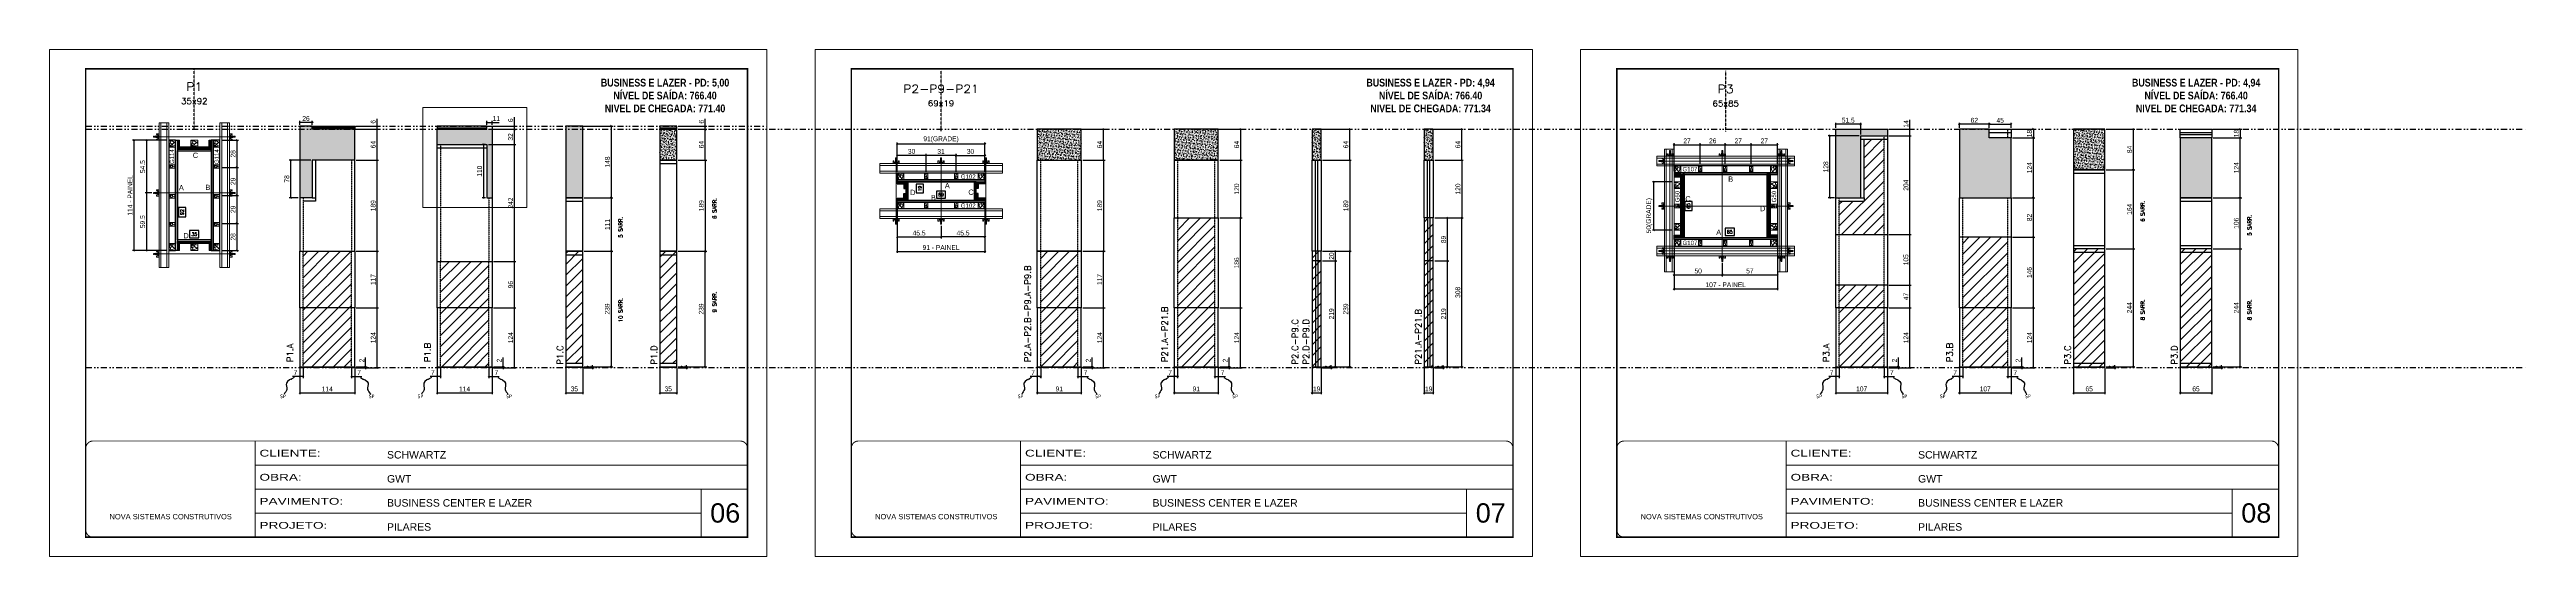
# Model space of a CAD drawing. Extents: x 13379 to 23315, y 867 to 16997.
# Drawn here: x 15984 to 21113, y 14650 to 15700 of the extents above; entities that cross this region are included whole.
import ezdxf
from ezdxf.enums import TextEntityAlignment as Align

# ---------------------------------------------------------------- set-up
doc = ezdxf.new("R2010")
doc.units = 0
for name, pattern in [('CONTINUO', [0]), ('DASHED', [0.75, 0.5, -0.25]), ('DIVIDE2', [0.625, 0.25, -0.125, 0, -0.125, 0, -0.125]), ('HIDDEN', [0.375, 0.25, -0.125])]:
    doc.linetypes.add(name, pattern=pattern)
for name, color, linetype, lineweight in [('CARIMBO', 255, 'Continuous', 9), ('Folhas', 255, 'Continuous', 9), ('Hachura', 251, 'Continuous', 9), ('Madeira', 126, 'Continuous', 18), ('Perfil Metálico', 224, 'Continuous', 18), ('SARRAFO DE PRESSAO', 251, 'DASHED', 9), ('Texto Seção', 7, 'Continuous', 15)]:
    doc.layers.add(name, color=color, linetype=linetype, lineweight=lineweight)
for name, color, linetype in [('CHAPA', 1, 'Continuous'), ('COTA', 241, 'Continuous'), ('cotas', 4, 'Continuous'), ('MEIO_PONT', 93, 'Continuous'), ('NOMENCLATURA', 7, 'Continuous'), ('Nível', 160, 'Continuous'), ('Painéis', 200, 'Continuous'), ('SARR_2.2x7', 40, 'Continuous'), ('SARR_EDITAR', 141, 'Continuous'), ('SARRAFO', 251, 'Continuous'), ('Sarrafo de Pressão', 42, 'HIDDEN'), ('texto', 7, 'Continuous'), ('Texto de Titulo', 7, 'Continuous'), ('Texto Qtd Sarr', 242, 'Continuous'), ('TEXTO_GERAL', 7, 'Continuous')]:
    doc.layers.add(name, color=color, linetype=linetype)
doc.layers.add('FELIPE', color=2, linetype='Continuous', lineweight=13, plot=False)
doc.styles.add('ARIAL', font='arial.ttf')
doc.styles.add('COTA TECNICA', font='techl___.ttf', dxfattribs={"height": 10})
doc.styles.add('COTA TECNICA 2X', font='techl___.ttf', dxfattribs={"height": 10})
doc.styles.add('COTA TECNICA-50', font='techl___.ttf', dxfattribs={"height": 10})
doc.styles.add('REGUA-120', font='ROMANS.shx', dxfattribs={"height": 15})
doc.styles.add('ROMANC', font='techb___.ttf', dxfattribs={"height": 2.5})
doc.styles.add('ROMANS', font='romans.shx')
doc.styles.add('SANSSERIF', font='sas_____.pfb')
doc.styles.get("Standard").update_dxf_attribs({"font": 'arial.ttf'})
doc.styles.add('Tecnologia', font='')
doc.styles.get('Tecnologia').set_extended_font_data('Forgotten Futurist')
doc.dimstyles.new('COTA PAINEL-50', dxfattribs={"dimtxt": 10, "dimasz": 3, "dimexe": 3, "dimexo": 3, "dimgap": 3, "dimtad": 1, "dimdec": 1, "dimzin": 12, "dimdsep": 46, "dimtxsty": 'COTA TECNICA-50', "dimblk1": 'OBLIQUE', "dimblk2": 'OBLIQUE', "dimsah": 1, "dimcen": 0.9, "dimclrd": 4, "dimclre": 4, "dimclrt": 240, "dimadec": 1, "dimazin": 3, "dimtfac": 1, "dimtdec": 1, "dimtmove": 0, "dimatfit": 3, "dimfxl": 1, "dimtolj": 1, "dimtzin": 12, "dimarcsym": 0})
doc.dimstyles.new('PAINEL', dxfattribs={"dimtxt": 10, "dimasz": 3, "dimexe": 3, "dimexo": 3, "dimgap": 3, "dimtad": 1, "dimdec": 1, "dimzin": 12, "dimdsep": 46, "dimtxsty": 'COTA TECNICA', "dimblk1": 'OBLIQUE', "dimblk2": 'OBLIQUE', "dimsah": 1, "dimcen": 0.9, "dimclrd": 4, "dimclre": 4, "dimclrt": 240, "dimadec": 1, "dimazin": 3, "dimtfac": 1, "dimtdec": 1, "dimtmove": 0, "dimatfit": 3, "dimfxl": 1, "dimtolj": 1, "dimtzin": 12, "dimarcsym": 0})
doc.dimstyles.new('SECAO PILAR', dxfattribs={"dimtxt": 10, "dimasz": 3, "dimexe": 3, "dimexo": 3, "dimgap": 3, "dimtad": 1, "dimdec": 1, "dimlfac": 0.5, "dimzin": 12, "dimdsep": 46, "dimtxsty": 'COTA TECNICA 2X', "dimblk1": 'OBLIQUE', "dimblk2": 'OBLIQUE', "dimsah": 1, "dimcen": 0.9, "dimclrd": 256, "dimclre": 256, "dimclrt": 256, "dimadec": 1, "dimazin": 3, "dimtfac": 1, "dimtdec": 1, "dimtmove": 0, "dimatfit": 3, "dimfxl": 1, "dimtolj": 1, "dimtzin": 12, "dimarcsym": 0})
doc.dimstyles.new('SECÇÃO 2', dxfattribs={"dimtxt": 7, "dimasz": 6, "dimexe": 0.18, "dimexo": 2, "dimgap": -4, "dimtad": 3, "dimdec": 1, "dimlfac": 0.5, "dimzin": 12, "dimdsep": 46, "dimtxsty": 'ROMANS', "dimblk": 'ARCHTICK', "dimcen": 0.09, "dimse1": 1, "dimse2": 1, "dimsd1": 1, "dimsd2": 1, "dimclrd": 180, "dimclre": 5, "dimclrt": 1, "dimadec": 0, "dimazin": 3, "dimtfac": 1, "dimtdec": 1, "dimtofl": 0, "dimtmove": 0, "dimatfit": 3, "dimldrblk": 'ARCHTICK', "dimfxl": 1, "dimtolj": 1, "dimtzin": 0, "dimarcsym": 0})
doc.dimstyles.get("Standard").update_dxf_attribs({"dimtxt": 0.18, "dimasz": 0.18, "dimexe": 0.18, "dimexo": 0.0625, "dimgap": 0.09, "dimtad": 0, "dimtih": 1, "dimtoh": 1, "dimdec": 4, "dimzin": 0, "dimdsep": 46, "dimtxsty": 'Standard', "dimcen": 0.09, "dimadec": 0, "dimazin": 0, "dimtfac": 1, "dimtdec": 4, "dimtofl": 0, "dimtmove": 0, "dimatfit": 3, "dimfxl": 1, "dimtolj": 1, "dimtzin": 0, "dimarcsym": 0})
pattern_1 = [(225, (6760.294, -7627.0935), (1.12253202, -1.12253202), [])]
pattern_2 = [(50, (-114635.0006, -18391.6855), (5.46554007, -0.47817257), [0.5715, -6.2865]), (355, (-114635.0006, -18391.6855), (-1.05730264, 5.73170536), [0.4572, -5.02921753]), (100.4514447, (-114634.545, -18391.7253), (4.40823741, 5.25353256), [0.48570026, -5.34270734]), (46.1842, (-114635.0006, -18390.1615), (8.13237123, -1.26126984), [0.85725, -9.42975]), (96.6355576, (-114634.323, -18390.2666), (7.122124, 7.42278374), [0.7285507, -8.01406824]), (351.184151, (-114635.001, -18390.1615), (7.122124, 7.42278374), [0.685799, -7.54379196]), (21, (-114634.2386, -18390.5425), (4.54843174, -3.06795595), [0.5715, -6.2865]), (326, (-114634.2386, -18390.5425), (1.85406085, 5.52563898), [0.4572, -5.0292]), (71.451445, (-114633.8596, -18390.798), (6.40249258, 2.45768307), [0.48570026, -5.34269813]), (37.5, (-114635.0006, -18391.6855), (0.092658098, 2.536651166), [0, -4.96824, 0, -5.1054, 0, -5.04825]), (7.5, (-114635.0006, -18391.6855), (2.004589875, 3.005417245), [0, -2.91084, 0, -4.85394, 0, -1.92405]), (327.5, (-114636.6999, -18391.6855), (4.067717855, -0.17186232), [0, -1.905, 0, -5.9436, 0, -7.8867]), (317.5, (-114637.462, -18391.6855), (4.44387544, 0.76279473), [0, -2.4765, 0, -3.94716, 0, -5.6007])]
pattern_3 = [(225, (8418.3668, -7503.5455), (1.12253202, -1.12253202), [])]
pattern_4 = [(225, (8615.3668, -7503.5455), (1.12253202, -1.12253202), [])]
pattern_5 = [(45, (-114584.697, -18391.685), (-11.2253202, 11.2253202), [])]

# ---------------------------------------------------------------- blocks, each defined once
blk = doc.blocks.new('9999999999')
at = {"color": 30, "linetype": 'CONTINUO'}
for p, q in [((98564.6, 34230.2), (98564.6, 34429.4)), ((98564.6, 34379.6), (99584, 34379.6)), ((98564.6, 34329.8), (99488, 34329.8)), ((99584, 34329.8), (99488, 34329.8)), ((99488, 34329.8), (99488, 34230.2)), ((98564.6, 34280), (99488, 34280))]:
    blk.add_line(p, q, dxfattribs=at)
at = {"color": 30, "linetype": 'CONTINUO', "const_width": 2}
blk.add_lwpolyline([(99584, 34230.2), (99584, 34414.4, 0.414214), (99569, 34429.4), (98229, 34429.4, 0.414214), (98214, 34414.4), (98214, 34245.2, 0.414214), (98229, 34230.2), (99584, 34230.2)], format="xyb", dxfattribs=at)
at = {"layer": 'Folhas'}
blk.add_lwpolyline([(98139, 34190.2), (99624, 34190.2), (99624, 35240.2), (98139, 35240.2)], close=True, dxfattribs=at)
at = {"layer": 'Folhas', "color": 30, "const_width": 3}
blk.add_lwpolyline([(98214, 34230.2), (99584, 34230.2), (99584, 35200.2), (98214, 35200.2)], close=True, dxfattribs=at)
at = {"color": 7, "linetype": 'Continuous', "ltscale": 5, "style": 'ARIAL'}
for s, height, p in [('SCHWARTZ', 15.48, (98837.7, 34393.1)), ('GWT', 15.48, (98837.7, 34343.3)), ('BUSINESS CENTER E LAZER', 15.483, (98837.7, 34293.5)), ('NOVA SISTEMAS CONSTRUTIVOS', 11.059, (98263.2, 34267.2)), ('PILARES', 15.48, (98837.7, 34243.7))]:
    blk.add_text(s, height=height, dxfattribs=at).set_placement(p)
at = {"layer": 'Folhas', "color": 7, "style": 'Tecnologia', "width": 1.5}
for s, p in [('CLIENTE:', (98573.7, 34397.2)), ('OBRA:', (98573.7, 34347.3)), ('PAVIMENTO:', (98573.7, 34297.5)), ('PROJETO:', (98573.7, 34247.7))]:
    blk.add_text(s, height=14, dxfattribs=at).set_placement(p)
blk = doc.blocks.new('*D33')
at = {"layer": 'COTA', "color": 180, "lineweight": -2, "transparency": 16777216}
for p, q in [((16266.4, 15372.9), (16251.4, 15372.9)), ((16251.4, 15372.9), (16251.4, 15353.5)), ((16251.4, 15353.5), (16266.4, 15353.5)), ((16266.4, 15353.5), (16266.4, 15372.9))]:
    blk.add_line(p, q, dxfattribs=at)
at = {"layer": 'Defpoints', "color": 0, "transparency": 16777216}
for p in [(16249.2, 15489.9), (16249.2, 15305.9), (16270.4, 15305.9)]:
    blk.add_point(p, dxfattribs=at)
at = {"layer": 'COTA', "color": 1, "transparency": 16777216, "insert": (16258.9, 15363.2), "char_height": 7, "attachment_point": 5, "rotation": 90, "style": 'ROMANS'}
blk.add_mtext('\\A1;92', dxfattribs=at)
blk = doc.blocks.new('_ArchTick')
at = {"color": 0, "linetype": 'ByBlock', "const_width": 0.15}
blk.add_lwpolyline([(-0.5, -0.5), (0.5, 0.5)], dxfattribs=at)
blk = doc.blocks.new('*D34')
at = {"layer": 'COTA', "color": 180, "lineweight": -2, "transparency": 16777216}
for p, q in [((16293.9, 15324.9), (16274.6, 15324.9)), ((16274.6, 15324.9), (16274.6, 15309.9)), ((16274.6, 15309.9), (16293.9, 15309.9)), ((16293.9, 15309.9), (16293.9, 15324.9))]:
    blk.add_line(p, q, dxfattribs=at)
at = {"layer": 'Defpoints', "color": 0, "transparency": 16777216}
for p in [(16249.2, 15472.6), (16319.2, 15472.6), (16249.2, 15305.9)]:
    blk.add_point(p, dxfattribs=at)
at = {"layer": 'COTA', "color": 1, "transparency": 16777216, "insert": (16284.2, 15317.4), "char_height": 7, "attachment_point": 5, "style": 'ROMANS'}
blk.add_mtext('\\A1;35', dxfattribs=at)
blk = doc.blocks.new('_Oblique')
at = {"color": 0, "linetype": 'ByBlock', "lineweight": -2}
blk.add_line((-0.5, -0.5), (0.5, 0.5), dxfattribs=at)
blk = doc.blocks.new('*D35')
at = {"layer": 'COTA', "lineweight": -2, "transparency": 16777216}
for p, q in [((16228.2, 15511.9), (16182.3, 15511.9)), ((16185.3, 15511.9), (16185.3, 15403)), ((16196.4, 15403), (16182.3, 15403))]:
    blk.add_line(p, q, dxfattribs=at)
at = {"layer": 'Defpoints', "color": 0, "transparency": 16777216}
for p in [(16231.2, 15511.9), (16185.3, 15403), (16199.4, 15403)]:
    blk.add_point(p, dxfattribs=at)
at = {"layer": 'COTA', "lineweight": -2, "transparency": 16777216, "xscale": 3, "yscale": 3, "zscale": 3}
for p, rotation in [((16185.3, 15511.9), 90), ((16185.3, 15403), 270)]:
    blk.add_blockref('_Oblique', p, dxfattribs=dict(at, rotation=rotation))
at = {"layer": 'COTA', "transparency": 16777216, "insert": (16177.2, 15457.4), "char_height": 10, "attachment_point": 5, "rotation": 90, "style": 'COTA TECNICA 2X'}
blk.add_mtext('\\A1;54.5', dxfattribs=at)
blk = doc.blocks.new('*D36')
at = {"layer": 'COTA', "lineweight": -2, "transparency": 16777216}
for p, q in [((16196.4, 15403), (16182.3, 15403)), ((16185.3, 15403), (16185.3, 15283.9)), ((16228.2, 15283.9), (16182.3, 15283.9))]:
    blk.add_line(p, q, dxfattribs=at)
at = {"layer": 'Defpoints', "color": 0, "transparency": 16777216}
for p in [(16199.4, 15403), (16185.3, 15283.9), (16231.2, 15283.9)]:
    blk.add_point(p, dxfattribs=at)
at = {"layer": 'COTA', "lineweight": -2, "transparency": 16777216, "xscale": 3, "yscale": 3, "zscale": 3}
for p, rotation in [((16185.3, 15403), 90), ((16185.3, 15283.9), 270)]:
    blk.add_blockref('_Oblique', p, dxfattribs=dict(at, rotation=rotation))
at = {"layer": 'COTA', "transparency": 16777216, "insert": (16177.2, 15343.4), "char_height": 10, "attachment_point": 5, "rotation": 90, "style": 'COTA TECNICA 2X'}
blk.add_mtext('\\A1;59.5', dxfattribs=at)
blk = doc.blocks.new('*D37')
at = {"layer": 'COTA', "lineweight": -2, "transparency": 16777216}
for p, q in [((16228.2, 15511.9), (16156.2, 15511.9)), ((16159.2, 15511.9), (16159.2, 15283.9)), ((16228.2, 15283.9), (16156.2, 15283.9))]:
    blk.add_line(p, q, dxfattribs=at)
at = {"layer": 'Defpoints', "color": 0, "transparency": 16777216}
for p in [(16231.2, 15511.9), (16159.2, 15283.9), (16231.2, 15283.9)]:
    blk.add_point(p, dxfattribs=at)
at = {"layer": 'COTA', "lineweight": -2, "transparency": 16777216, "xscale": 3, "yscale": 3, "zscale": 3}
for p, rotation in [((16159.2, 15511.9), 90), ((16159.2, 15283.9), 270)]:
    blk.add_blockref('_Oblique', p, dxfattribs=dict(at, rotation=rotation))
at = {"layer": 'COTA', "transparency": 16777216, "insert": (16151.1, 15397.9), "char_height": 10, "attachment_point": 5, "rotation": 90, "style": 'COTA TECNICA 2X'}
blk.add_mtext('\\A1;114 - PAINEL', dxfattribs=at)
blk = doc.blocks.new('PONTALETE')
at = {"layer": 'Madeira'}
for q in [(2.7, 7), (7, 5.8), (7, 1.7)]:
    blk.add_line((0, 0), q, dxfattribs=at)
blk.add_lwpolyline([(0, 0), (7, 0), (7, 7), (0, 7)], close=True, dxfattribs=at)
for centre, radius, start, end in [((2, 0.1), 6.23, 37.2818, 109.0913), ((1.1, 0.9), 3.19, 343.603, 109.9847), ((-0.2, -0.8), 3.09, 14.6322, 86.0383)]:
    blk.add_arc(centre, radius, start, end, dxfattribs=at)
blk = doc.blocks.new('MEIO PONTALETE')
at = {"layer": 'Madeira'}
for q in [(2.7, 7), (3.5, 2.9), (3.5, 0.9)]:
    blk.add_line((0, 0), q, dxfattribs=at)
blk.add_lwpolyline([(0, 0), (3.5, 0), (3.5, 7), (0, 7)], close=True, dxfattribs=at)
for centre, radius, start, end in [((2, 0.1), 6.23, 76.4499, 109.0913), ((1.1, 0.9), 3.19, 40.9063, 109.9847), ((-0.2, -0.8), 3.09, 14.6322, 86.0383)]:
    blk.add_arc(centre, radius, start, end, dxfattribs=at)
blk = doc.blocks.new('*D38')
at = {"layer": 'COTA', "lineweight": -2, "transparency": 16777216}
for p, q in [((16340.2, 15397.9), (16375.6, 15397.9)), ((16372.6, 15397.9), (16372.6, 15339.9)), ((16340.2, 15339.9), (16375.6, 15339.9))]:
    blk.add_line(p, q, dxfattribs=at)
at = {"layer": 'Defpoints', "color": 0, "transparency": 16777216}
for p in [(16337.2, 15397.9), (16337.2, 15339.9), (16372.6, 15339.9)]:
    blk.add_point(p, dxfattribs=at)
at = {"layer": 'COTA', "lineweight": -2, "transparency": 16777216, "xscale": 3, "yscale": 3, "zscale": 3}
for p, rotation in [((16372.6, 15397.9), 90), ((16372.6, 15339.9), 270)]:
    blk.add_blockref('_Oblique', p, dxfattribs=dict(at, rotation=rotation))
at = {"layer": 'COTA', "transparency": 16777216, "insert": (16364.5, 15368.9), "char_height": 10, "attachment_point": 5, "rotation": 90, "style": 'COTA TECNICA 2X'}
blk.add_mtext('\\A1;29', dxfattribs=at)
blk = doc.blocks.new('*D39')
at = {"layer": 'COTA', "lineweight": -2, "transparency": 16777216}
for p, q in [((16340.2, 15339.9), (16375.6, 15339.9)), ((16372.6, 15339.9), (16372.6, 15283.9)), ((16340.2, 15283.9), (16375.6, 15283.9))]:
    blk.add_line(p, q, dxfattribs=at)
at = {"layer": 'Defpoints', "color": 0, "transparency": 16777216}
for p in [(16337.2, 15339.9), (16337.2, 15283.9), (16372.6, 15283.9)]:
    blk.add_point(p, dxfattribs=at)
at = {"layer": 'COTA', "lineweight": -2, "transparency": 16777216, "xscale": 3, "yscale": 3, "zscale": 3}
for p, rotation in [((16372.6, 15339.9), 90), ((16372.6, 15283.9), 270)]:
    blk.add_blockref('_Oblique', p, dxfattribs=dict(at, rotation=rotation))
at = {"layer": 'COTA', "transparency": 16777216, "insert": (16364.5, 15311.9), "char_height": 10, "attachment_point": 5, "rotation": 90, "style": 'COTA TECNICA 2X'}
blk.add_mtext('\\A1;28', dxfattribs=at)
blk = doc.blocks.new('*D40')
at = {"layer": 'COTA', "lineweight": -2, "transparency": 16777216}
for p, q in [((16340.2, 15511.9), (16375.6, 15511.9)), ((16372.6, 15511.9), (16372.6, 15455.9)), ((16340.2, 15455.9), (16375.6, 15455.9))]:
    blk.add_line(p, q, dxfattribs=at)
at = {"layer": 'Defpoints', "color": 0, "transparency": 16777216}
for p in [(16337.2, 15511.9), (16337.2, 15455.9), (16372.6, 15455.9)]:
    blk.add_point(p, dxfattribs=at)
at = {"layer": 'COTA', "lineweight": -2, "transparency": 16777216, "xscale": 3, "yscale": 3, "zscale": 3}
for p, rotation in [((16372.6, 15511.9), 90), ((16372.6, 15455.9), 270)]:
    blk.add_blockref('_Oblique', p, dxfattribs=dict(at, rotation=rotation))
at = {"layer": 'COTA', "transparency": 16777216, "insert": (16364.5, 15483.9), "char_height": 10, "attachment_point": 5, "rotation": 90, "style": 'COTA TECNICA 2X'}
blk.add_mtext('\\A1;28', dxfattribs=at)
blk = doc.blocks.new('*D41')
at = {"layer": 'COTA', "lineweight": -2, "transparency": 16777216}
for p, q in [((16340.2, 15455.9), (16375.6, 15455.9)), ((16372.6, 15455.9), (16372.6, 15397.9)), ((16340.2, 15397.9), (16375.6, 15397.9))]:
    blk.add_line(p, q, dxfattribs=at)
at = {"layer": 'Defpoints', "color": 0, "transparency": 16777216}
for p in [(16337.2, 15455.9), (16337.2, 15397.9), (16372.6, 15397.9)]:
    blk.add_point(p, dxfattribs=at)
at = {"layer": 'COTA', "lineweight": -2, "transparency": 16777216, "xscale": 3, "yscale": 3, "zscale": 3}
for p, rotation in [((16372.6, 15455.9), 90), ((16372.6, 15397.9), 270)]:
    blk.add_blockref('_Oblique', p, dxfattribs=dict(at, rotation=rotation))
at = {"layer": 'COTA', "transparency": 16777216, "insert": (16364.5, 15426.9), "char_height": 10, "attachment_point": 5, "rotation": 90, "style": 'COTA TECNICA 2X'}
blk.add_mtext('\\A1;29', dxfattribs=at)
blk = doc.blocks.new('titulo1')
at = {"layer": 'Defpoints', "color": 252, "linetype": 'HIDDEN', "ltscale": 2}
blk.add_line((0, 0), (0, 125), dxfattribs=at)
at = {"layer": 'Defpoints', "style": 'ROMANS', "oblique": 15}
blk.add_attdef('FOLHA', text='', height=10, dxfattribs=at).set_placement((0, 15.6), align=Align.MIDDLE_CENTER)
at = {"layer": 'Texto Qtd Sarr', "color": 3, "style": 'ROMANS', "oblique": 15}
for tag, height, p in [('TITULO', 17, (0, 71.4)), ('SEÇÃO', 12, (0, 41.5))]:
    blk.add_attdef(tag, text='', height=height, dxfattribs=at).set_placement(p, align=Align.MIDDLE_CENTER)
blk = doc.blocks.new('C')
at = {"layer": 'Hachura', "color": 0}
for p, q in [((0, 3.2), (0, -3.2)), ((0.4, 3.2), (0, 3.2)), ((0.5, 3.2), (0, 3.2)), ((0.5, 3), (0, 3)), ((0.5, 2.9), (0, 2.9)), ((0, 2.7), (0, -1.2)), ((0.5, 2.6), (0, 2.6)), ((0.5, 2.2), (0, 2.2)), ((0.5, 1.5), (0, 1.5)), ((0.4, 0.5), (0.2, 0.5)), ((0.4, -3.2), (0.4, 3.2)), ((0.4, 3.2), (2.6, 3.2)), ((1.7, 1), (0.4, 1)), ((1.5, 0.1), (0.4, 0.1)), ((1.4, 1.9), (1.4, 1)), ((2.6, 2.4), (1.5, 2.1)), ((1.7, -1), (1.7, 1)), ((1.7, 1), (1.7, 0.8)), ((1.7, 1), (1.7, 0.8)), ((1.7, 0.8), (3.4, 0.8)), ((3.4, 0.4), (1.7, 0.4)), ((2.6, 3.2), (2.6, 2.4)), ((3.3, 0.8), (3.3, -0.8)), ((3.4, 0.8), (3.4, -0.8)), ((3.7, 0.4), (3.4, 0.4)), ((3.8, -0.5), (3.4, 0.4)), ((3.4, 0.1), (3.7, -0.6)), ((3.7, 0.5), (4.3, -0.6)), ((3.7, 0.4), (4.2, -0.5)), ((4.4, -0.6), (3.8, 0.5)), ((4.2, 0.4), (3.9, 0.4)), ((4.4, -0.5), (3.9, 0.4)), ((4.2, 0.4), (4.3, 0.4)), ((4.3, 0.5), (4.8, -0.6)), ((4.3, 0.4), (4.7, -0.5)), ((5, -0.6), (4.4, 0.5)), ((4.5, 0.4), (4.8, 0.4)), ((5, -0.5), (4.5, 0.4)), ((4.8, 0.4), (5.3, -0.5)), ((4.9, 0.5), (5.4, -0.6)), ((5.5, -0.6), (5, 0.5)), ((5.6, -0.5), (5.1, 0.4)), ((5.4, 0.4), (5.1, 0.4)), ((5.6, -0.5), (5.1, 0.4)), ((5.4, 0.4), (5.7, -0.2)), ((5.5, 0.5), (5.7, -0.1)), ((5.7, 0.2), (5.6, 0.5)), ((5.7, 0.3), (5.7, 0.4)), ((5.7, 0.4), (5.7, 0.4)), ((5.7, 0.4), (5.9, 0.3)), ((5.7, 0.4), (5.7, -0.5)), ((5.9, -0.4), (5.9, 0.3)), ((0.4, 0), (0, 0)), ((0.5, -1.5), (0, -1.5)), ((0.5, -2.2), (0, -2.2)), ((0.5, -2.6), (0, -2.6)), ((0.5, -2.9), (0, -2.9)), ((0.5, -3), (0, -3)), ((0, -3.2), (2.6, -3.2)), ((0.5, -3.2), (0, -3.2)), ((0.1, -0.5), (0.3, -0.5)), ((0.3, -0.5), (0.4, -0.5)), ((0.4, 0), (0.4, -1)), ((0.4, -0.2), (1.5, -0.2)), ((0.4, -0.6), (0.4, -0.3)), ((0.4, -3.2), (0.4, -0.6)), ((0.4, -1), (1.7, -1)), ((1.4, -1.9), (1.4, -1)), ((2.6, -2.4), (1.5, -2.1)), ((3.4, -0.3), (1.7, -0.3)), ((3.4, -0.8), (1.7, -0.8)), ((2.6, -3.2), (2.6, -2.4)), ((3.4, -0.1), (3.6, -0.5)), ((3.4, -0.5), (3.6, -0.5)), ((3.8, -0.5), (4.2, -0.5)), ((4.4, -0.5), (4.7, -0.5)), ((4.6, -0.5), (4.7, -0.5)), ((5, -0.5), (5.3, -0.5)), ((5.6, -0.5), (5.7, -0.5)), ((5.7, -0.5), (5.9, -0.4)), ((5.7, -0.5), (5.7, -0.5))]:
    blk.add_line(p, q, dxfattribs=at)
for centre, radius, start, end in [((1.5, 1.9), 0.161, 104.7436, 180), ((1.4, 0), 0.129, 272.695, 87.305), ((3.8, 0.4), 0.143, 25.5688, 154.4312), ((4.4, 0.4), 0.143, 25.5688, 154.4312), ((5, 0.4), 0.143, 25.5688, 154.4312), ((5.5, 0.4), 0.143, 25.5688, 154.4312), ((0.2, -0.4), 0.174, 221.744, 317.8592), ((1.5, -1.9), 0.161, 180, 255.2564), ((3.7, -0.4), 0.174, 222.1408, 318.256), ((4.3, -0.4), 0.174, 222.1408, 318.256), ((4.9, -0.4), 0.174, 222.1408, 318.256), ((5.4, -0.4), 0.174, 222.1408, 318.256), ((5.6, -0.4), 0.174, 317.8592, 318.256)]:
    blk.add_arc(centre, radius, start, end, dxfattribs=at)
blk = doc.blocks.new('*D42')
at = {"layer": 'COTA', "color": 4, "lineweight": -2, "transparency": 16777216}
for p, q in [((16502.5, 15040), (16502.5, 14985.9)), ((16616.5, 15040), (16616.5, 14985.9)), ((16502.5, 14988.9), (16616.5, 14988.9))]:
    blk.add_line(p, q, dxfattribs=at)
at = {"layer": 'Defpoints', "color": 0, "transparency": 16777216}
for p in [(16502.5, 15043), (16616.5, 15043), (16616.5, 14988.9)]:
    blk.add_point(p, dxfattribs=at)
at = {"layer": 'COTA', "color": 4, "lineweight": -2, "transparency": 16777216, "xscale": 3, "yscale": 3, "zscale": 3, "rotation": 180}
blk.add_blockref('_Oblique', (16502.5, 14988.9), dxfattribs=at)
at = {"layer": 'COTA', "color": 4, "lineweight": -2, "transparency": 16777216, "xscale": 3, "yscale": 3, "zscale": 3}
blk.add_blockref('_Oblique', (16616.5, 14988.9), dxfattribs=at)
at = {"layer": 'COTA', "color": 240, "transparency": 16777216, "insert": (16559.5, 14996.9), "char_height": 10, "attachment_point": 5, "style": 'COTA TECNICA'}
blk.add_mtext('\\A1;114', dxfattribs=at)
blk = doc.blocks.new('*D43')
at = {"layer": 'COTA', "color": 4, "lineweight": -2, "transparency": 16777216}
for p, q in [((16619.5, 15535), (16665.7, 15535)), ((16662.7, 15471), (16662.7, 15535)), ((16619.5, 15471), (16665.7, 15471))]:
    blk.add_line(p, q, dxfattribs=at)
at = {"layer": 'Defpoints', "color": 0, "transparency": 16777216}
for p in [(16616.5, 15535), (16662.7, 15535), (16616.5, 15471)]:
    blk.add_point(p, dxfattribs=at)
at = {"layer": 'COTA', "color": 4, "lineweight": -2, "transparency": 16777216, "xscale": 3, "yscale": 3, "zscale": 3}
for p, rotation in [((16662.7, 15535), 90), ((16662.7, 15471), 270)]:
    blk.add_blockref('_Oblique', p, dxfattribs=dict(at, rotation=rotation))
at = {"layer": 'COTA', "color": 240, "transparency": 16777216, "insert": (16654.6, 15503), "char_height": 10, "attachment_point": 5, "rotation": 90, "style": 'COTA TECNICA'}
blk.add_mtext('\\A1;64', dxfattribs=at)
blk = doc.blocks.new('*D44')
at = {"layer": 'COTA', "color": 4, "lineweight": -2, "transparency": 16777216}
for p, q in [((16619.5, 15165), (16665.7, 15165)), ((16662.7, 15041), (16662.7, 15165)), ((16619.5, 15041), (16665.7, 15041))]:
    blk.add_line(p, q, dxfattribs=at)
at = {"layer": 'Defpoints', "color": 0, "transparency": 16777216}
for p in [(16616.5, 15165), (16662.7, 15165), (16616.5, 15041)]:
    blk.add_point(p, dxfattribs=at)
at = {"layer": 'COTA', "color": 4, "lineweight": -2, "transparency": 16777216, "xscale": 3, "yscale": 3, "zscale": 3}
for p, rotation in [((16662.7, 15165), 90), ((16662.7, 15041), 270)]:
    blk.add_blockref('_Oblique', p, dxfattribs=dict(at, rotation=rotation))
at = {"layer": 'COTA', "color": 240, "transparency": 16777216, "insert": (16654.6, 15103), "char_height": 10, "attachment_point": 5, "rotation": 90, "style": 'COTA TECNICA-50'}
blk.add_mtext('\\A1;124', dxfattribs=at)
blk = doc.blocks.new('*D45')
at = {"layer": 'COTA', "color": 4, "lineweight": -2, "transparency": 16777216}
for p, q in [((16619.5, 15043), (16642, 15043)), ((16619.5, 15041), (16642, 15041)), ((16639, 15043), (16639, 15061.8)), ((16639, 15041), (16639, 15043)), ((16639, 15041), (16639, 15038))]:
    blk.add_line(p, q, dxfattribs=at)
at = {"layer": 'Defpoints', "color": 0, "transparency": 16777216}
for p in [(16616.5, 15043), (16616.5, 15041), (16639, 15041)]:
    blk.add_point(p, dxfattribs=at)
at = {"layer": 'COTA', "color": 4, "lineweight": -2, "transparency": 16777216, "xscale": 3, "yscale": 3, "zscale": 3}
for p, rotation in [((16639, 15043), 270), ((16639, 15041), 90)]:
    blk.add_blockref('_Oblique', p, dxfattribs=dict(at, rotation=rotation))
at = {"layer": 'COTA', "color": 240, "transparency": 16777216, "insert": (16631, 15055.8), "char_height": 10, "attachment_point": 5, "rotation": 90, "style": 'COTA TECNICA-50'}
blk.add_mtext('\\A1;2', dxfattribs=at)
blk = doc.blocks.new('*D123')
at = {"layer": 'COTA', "color": 4, "linetype": 'ByBlock', "lineweight": -2, "transparency": 16777216}
for p, q in [((16619.5, 15282), (16665.7, 15282)), ((16662.7, 15165), (16662.7, 15282)), ((16619.5, 15165), (16665.7, 15165))]:
    blk.add_line(p, q, dxfattribs=at)
at = {"layer": 'Defpoints', "color": 0, "linetype": 'ByBlock', "transparency": 16777216}
for p in [(16616.5, 15282), (16662.7, 15282), (16616.5, 15165)]:
    blk.add_point(p, dxfattribs=at)
at = {"layer": 'COTA', "color": 4, "linetype": 'ByBlock', "lineweight": -2, "transparency": 16777216, "xscale": 3, "yscale": 3, "zscale": 3}
for p, rotation in [((16662.7, 15282), 90), ((16662.7, 15165), 270)]:
    blk.add_blockref('_Oblique', p, dxfattribs=dict(at, rotation=rotation))
at = {"layer": 'COTA', "color": 240, "linetype": 'ByBlock', "transparency": 16777216, "insert": (16654.6, 15223.5), "char_height": 10, "attachment_point": 5, "rotation": 90, "style": 'COTA TECNICA'}
blk.add_mtext('\\A1;117', dxfattribs=at)
blk = doc.blocks.new('*D46')
at = {"layer": 'COTA', "color": 4, "lineweight": -2, "transparency": 16777216}
for p, q in [((16502.5, 15038), (16502.5, 15019.5)), ((16509.5, 15040), (16509.5, 15019.5)), ((16502.5, 15022.5), (16487.7, 15022.5)), ((16509.5, 15022.5), (16502.5, 15022.5))]:
    blk.add_line(p, q, dxfattribs=at)
at = {"layer": 'Defpoints', "color": 0, "transparency": 16777216}
for p in [(16502.5, 15041), (16509.5, 15043), (16502.5, 15022.5)]:
    blk.add_point(p, dxfattribs=at)
at = {"layer": 'COTA', "color": 4, "lineweight": -2, "transparency": 16777216, "xscale": 3, "yscale": 3, "zscale": 3, "rotation": 180}
blk.add_blockref('_Oblique', (16502.5, 15022.5), dxfattribs=at)
at = {"layer": 'COTA', "color": 4, "lineweight": -2, "transparency": 16777216, "xscale": 3, "yscale": 3, "zscale": 3}
blk.add_blockref('_Oblique', (16509.5, 15022.5), dxfattribs=at)
at = {"layer": 'COTA', "color": 240, "transparency": 16777216, "insert": (16493.6, 15030.6), "char_height": 10, "attachment_point": 5, "style": 'COTA TECNICA-50'}
blk.add_mtext('\\A1;7', dxfattribs=at)
blk = doc.blocks.new('*D47')
at = {"layer": 'COTA', "color": 4, "lineweight": -2, "transparency": 16777216}
for p, q in [((16609.5, 15040), (16609.5, 15019.5)), ((16616.5, 15038), (16616.5, 15019.5)), ((16609.5, 15022.5), (16616.5, 15022.5)), ((16616.5, 15022.5), (16631.2, 15022.5))]:
    blk.add_line(p, q, dxfattribs=at)
at = {"layer": 'Defpoints', "color": 0, "transparency": 16777216}
for p in [(16609.5, 15043), (16616.5, 15041), (16616.5, 15022.5)]:
    blk.add_point(p, dxfattribs=at)
at = {"layer": 'COTA', "color": 4, "lineweight": -2, "transparency": 16777216, "xscale": 3, "yscale": 3, "zscale": 3, "rotation": 180}
blk.add_blockref('_Oblique', (16609.5, 15022.5), dxfattribs=at)
at = {"layer": 'COTA', "color": 4, "lineweight": -2, "transparency": 16777216, "xscale": 3, "yscale": 3, "zscale": 3}
blk.add_blockref('_Oblique', (16616.5, 15022.5), dxfattribs=at)
at = {"layer": 'COTA', "color": 240, "transparency": 16777216, "insert": (16625.3, 15030.6), "char_height": 10, "attachment_point": 5, "style": 'COTA TECNICA-50'}
blk.add_mtext('\\A1;7', dxfattribs=at)
blk = doc.blocks.new('*D48')
at = {"layer": 'COTA', "color": 4, "lineweight": -2, "transparency": 16777216}
for p, q in [((16787, 15040), (16787, 14985.9)), ((16901, 15040), (16901, 14985.9)), ((16787, 14988.9), (16901, 14988.9))]:
    blk.add_line(p, q, dxfattribs=at)
at = {"layer": 'Defpoints', "color": 0, "transparency": 16777216}
for p in [(16787, 15043), (16901, 15043), (16901, 14988.9)]:
    blk.add_point(p, dxfattribs=at)
at = {"layer": 'COTA', "color": 4, "lineweight": -2, "transparency": 16777216, "xscale": 3, "yscale": 3, "zscale": 3, "rotation": 180}
blk.add_blockref('_Oblique', (16787, 14988.9), dxfattribs=at)
at = {"layer": 'COTA', "color": 4, "lineweight": -2, "transparency": 16777216, "xscale": 3, "yscale": 3, "zscale": 3}
blk.add_blockref('_Oblique', (16901, 14988.9), dxfattribs=at)
at = {"layer": 'COTA', "color": 240, "transparency": 16777216, "insert": (16844, 14996.9), "char_height": 10, "attachment_point": 5, "style": 'COTA TECNICA'}
blk.add_mtext('\\A1;114', dxfattribs=at)
blk = doc.blocks.new('*D49')
at = {"layer": 'COTA', "color": 4, "lineweight": -2, "transparency": 16777216}
for p, q in [((16904, 15165), (16950.2, 15165)), ((16947.2, 15041), (16947.2, 15165)), ((16904, 15041), (16950.2, 15041))]:
    blk.add_line(p, q, dxfattribs=at)
at = {"layer": 'Defpoints', "color": 0, "transparency": 16777216}
for p in [(16901, 15165), (16947.2, 15165), (16901, 15041)]:
    blk.add_point(p, dxfattribs=at)
at = {"layer": 'COTA', "color": 4, "lineweight": -2, "transparency": 16777216, "xscale": 3, "yscale": 3, "zscale": 3}
for p, rotation in [((16947.2, 15165), 90), ((16947.2, 15041), 270)]:
    blk.add_blockref('_Oblique', p, dxfattribs=dict(at, rotation=rotation))
at = {"layer": 'COTA', "color": 240, "transparency": 16777216, "insert": (16939.1, 15103), "char_height": 10, "attachment_point": 5, "rotation": 90, "style": 'COTA TECNICA-50'}
blk.add_mtext('\\A1;124', dxfattribs=at)
blk = doc.blocks.new('*D50')
at = {"layer": 'COTA', "color": 4, "lineweight": -2, "transparency": 16777216}
for p, q in [((16904, 15043), (16926.5, 15043)), ((16904, 15041), (16926.5, 15041)), ((16923.5, 15043), (16923.5, 15061.8)), ((16923.5, 15041), (16923.5, 15043)), ((16923.5, 15041), (16923.5, 15038))]:
    blk.add_line(p, q, dxfattribs=at)
at = {"layer": 'Defpoints', "color": 0, "transparency": 16777216}
for p in [(16901, 15043), (16901, 15041), (16923.5, 15041)]:
    blk.add_point(p, dxfattribs=at)
at = {"layer": 'COTA', "color": 4, "lineweight": -2, "transparency": 16777216, "xscale": 3, "yscale": 3, "zscale": 3}
for p, rotation in [((16923.5, 15043), 270), ((16923.5, 15041), 90)]:
    blk.add_blockref('_Oblique', p, dxfattribs=dict(at, rotation=rotation))
at = {"layer": 'COTA', "color": 240, "transparency": 16777216, "insert": (16915.5, 15055.8), "char_height": 10, "attachment_point": 5, "rotation": 90, "style": 'COTA TECNICA-50'}
blk.add_mtext('\\A1;2', dxfattribs=at)
blk = doc.blocks.new('*D51')
at = {"layer": 'COTA', "color": 4, "lineweight": -2, "transparency": 16777216}
for p, q in [((16787, 15038), (16787, 15019.5)), ((16794, 15040), (16794, 15019.5)), ((16787, 15022.5), (16772.3, 15022.5)), ((16794, 15022.5), (16787, 15022.5))]:
    blk.add_line(p, q, dxfattribs=at)
at = {"layer": 'Defpoints', "color": 0, "transparency": 16777216}
for p in [(16787, 15041), (16794, 15043), (16787, 15022.5)]:
    blk.add_point(p, dxfattribs=at)
at = {"layer": 'COTA', "color": 4, "lineweight": -2, "transparency": 16777216, "xscale": 3, "yscale": 3, "zscale": 3, "rotation": 180}
blk.add_blockref('_Oblique', (16787, 15022.5), dxfattribs=at)
at = {"layer": 'COTA', "color": 4, "lineweight": -2, "transparency": 16777216, "xscale": 3, "yscale": 3, "zscale": 3}
blk.add_blockref('_Oblique', (16794, 15022.5), dxfattribs=at)
at = {"layer": 'COTA', "color": 240, "transparency": 16777216, "insert": (16778.1, 15030.6), "char_height": 10, "attachment_point": 5, "style": 'COTA TECNICA-50'}
blk.add_mtext('\\A1;7', dxfattribs=at)
blk = doc.blocks.new('*D52')
at = {"layer": 'COTA', "color": 4, "lineweight": -2, "transparency": 16777216}
for p, q in [((16894, 15040), (16894, 15019.5)), ((16901, 15038), (16901, 15019.5)), ((16894, 15022.5), (16901, 15022.5)), ((16901, 15022.5), (16915.7, 15022.5))]:
    blk.add_line(p, q, dxfattribs=at)
at = {"layer": 'Defpoints', "color": 0, "transparency": 16777216}
for p in [(16894, 15043), (16901, 15041), (16901, 15022.5)]:
    blk.add_point(p, dxfattribs=at)
at = {"layer": 'COTA', "color": 4, "lineweight": -2, "transparency": 16777216, "xscale": 3, "yscale": 3, "zscale": 3, "rotation": 180}
blk.add_blockref('_Oblique', (16894, 15022.5), dxfattribs=at)
at = {"layer": 'COTA', "color": 4, "lineweight": -2, "transparency": 16777216, "xscale": 3, "yscale": 3, "zscale": 3}
blk.add_blockref('_Oblique', (16901, 15022.5), dxfattribs=at)
at = {"layer": 'COTA', "color": 240, "transparency": 16777216, "insert": (16909.8, 15030.6), "char_height": 10, "attachment_point": 5, "style": 'COTA TECNICA-50'}
blk.add_mtext('\\A1;7', dxfattribs=at)
blk = doc.blocks.new('*D53')
at = {"layer": 'Defpoints', "color": 0, "linetype": 'ByBlock', "transparency": 16777216}
for p in [(16901, 15261), (16947.2, 15261), (16901, 15165)]:
    blk.add_point(p, dxfattribs=at)
at = {"layer": 'FELIPE', "color": 4, "linetype": 'ByBlock', "lineweight": -2, "transparency": 16777216}
for p, q in [((16904, 15261), (16950.2, 15261)), ((16947.2, 15165), (16947.2, 15261)), ((16904, 15165), (16950.2, 15165))]:
    blk.add_line(p, q, dxfattribs=at)
at = {"layer": 'FELIPE', "color": 4, "linetype": 'ByBlock', "lineweight": -2, "transparency": 16777216, "xscale": 3, "yscale": 3, "zscale": 3}
for p, rotation in [((16947.2, 15261), 90), ((16947.2, 15165), 270)]:
    blk.add_blockref('_Oblique', p, dxfattribs=dict(at, rotation=rotation))
at = {"layer": 'FELIPE', "color": 240, "linetype": 'ByBlock', "transparency": 16777216, "insert": (16939.1, 15213), "char_height": 10, "attachment_point": 5, "rotation": 90, "style": 'COTA TECNICA'}
blk.add_mtext('\\A1;96', dxfattribs=at)
blk = doc.blocks.new('*D54')
at = {"layer": 'COTA', "color": 4, "lineweight": -2, "transparency": 16777216}
for p, q in [((17091.5, 15541), (17150.7, 15541)), ((17147.7, 15393), (17147.7, 15541)), ((17091.5, 15393), (17150.7, 15393))]:
    blk.add_line(p, q, dxfattribs=at)
at = {"layer": 'Defpoints', "color": 0, "transparency": 16777216}
for p in [(17088.5, 15541), (17147.7, 15541), (17088.5, 15393)]:
    blk.add_point(p, dxfattribs=at)
at = {"layer": 'COTA', "color": 4, "lineweight": -2, "transparency": 16777216, "xscale": 3, "yscale": 3, "zscale": 3}
for p, rotation in [((17147.7, 15541), 90), ((17147.7, 15393), 270)]:
    blk.add_blockref('_Oblique', p, dxfattribs=dict(at, rotation=rotation))
at = {"layer": 'COTA', "color": 240, "transparency": 16777216, "insert": (17139.6, 15467), "char_height": 10, "attachment_point": 5, "rotation": 90, "style": 'COTA TECNICA'}
blk.add_mtext('\\A1;148', dxfattribs=at)
blk = doc.blocks.new('*D55')
at = {"layer": 'COTA', "color": 4, "lineweight": -2, "transparency": 16777216}
for p, q in [((17053.5, 15040), (17053.5, 14985.9)), ((17088.5, 15040), (17088.5, 14985.9)), ((17053.5, 14988.9), (17088.5, 14988.9))]:
    blk.add_line(p, q, dxfattribs=at)
at = {"layer": 'Defpoints', "color": 0, "transparency": 16777216}
for p in [(17053.5, 15043), (17088.5, 15043), (17088.5, 14988.9)]:
    blk.add_point(p, dxfattribs=at)
at = {"layer": 'COTA', "color": 4, "lineweight": -2, "transparency": 16777216, "xscale": 3, "yscale": 3, "zscale": 3, "rotation": 180}
blk.add_blockref('_Oblique', (17053.5, 14988.9), dxfattribs=at)
at = {"layer": 'COTA', "color": 4, "lineweight": -2, "transparency": 16777216, "xscale": 3, "yscale": 3, "zscale": 3}
blk.add_blockref('_Oblique', (17088.5, 14988.9), dxfattribs=at)
at = {"layer": 'COTA', "color": 240, "transparency": 16777216, "insert": (17071, 14997.1), "char_height": 10, "attachment_point": 5, "style": 'COTA TECNICA'}
blk.add_mtext('\\A1;35', dxfattribs=at)
blk = doc.blocks.new('*D56')
at = {"layer": 'COTA', "color": 4, "lineweight": -2, "transparency": 16777216}
for p, q in [((17091.5, 15282), (17150.7, 15282)), ((17147.7, 15043), (17147.7, 15282)), ((17091.5, 15043), (17150.7, 15043))]:
    blk.add_line(p, q, dxfattribs=at)
at = {"layer": 'Defpoints', "color": 0, "transparency": 16777216}
for p in [(17088.5, 15282), (17147.7, 15282), (17088.5, 15043)]:
    blk.add_point(p, dxfattribs=at)
at = {"layer": 'COTA', "color": 4, "lineweight": -2, "transparency": 16777216, "xscale": 3, "yscale": 3, "zscale": 3}
for p, rotation in [((17147.7, 15282), 90), ((17147.7, 15043), 270)]:
    blk.add_blockref('_Oblique', p, dxfattribs=dict(at, rotation=rotation))
at = {"layer": 'COTA', "color": 240, "transparency": 16777216, "insert": (17139.4, 15162.5), "char_height": 10, "attachment_point": 5, "rotation": 90, "style": 'COTA TECNICA'}
blk.add_mtext('\\A1;239', dxfattribs=at)
blk = doc.blocks.new('*D57')
at = {"layer": 'COTA', "color": 4, "lineweight": -2, "transparency": 16777216}
for p, q in [((17091.5, 15043), (17111.8, 15043)), ((17091.5, 15041), (17111.8, 15041)), ((17108.8, 15043), (17108.8, 15046)), ((17108.8, 15041), (17108.8, 15043)), ((17108.8, 15041), (17108.8, 15038))]:
    blk.add_line(p, q, dxfattribs=at)
at = {"layer": 'Defpoints', "color": 0, "transparency": 16777216}
for p in [(17088.5, 15043), (17088.5, 15041), (17108.8, 15043)]:
    blk.add_point(p, dxfattribs=at)
at = {"layer": 'COTA', "color": 4, "lineweight": -2, "transparency": 16777216, "xscale": 3, "yscale": 3, "zscale": 3}
for p, rotation in [((17108.8, 15043), 270), ((17108.8, 15041), 90)]:
    blk.add_blockref('_Oblique', p, dxfattribs=dict(at, rotation=rotation))
at = {"layer": 'COTA', "color": 240, "transparency": 16777216, "insert": (17100.8, 15042), "char_height": 10, "attachment_point": 5, "rotation": 90, "style": 'COTA TECNICA-50'}
blk.add_mtext('\\A1;2', dxfattribs=at)
blk = doc.blocks.new('*D58')
at = {"layer": 'COTA', "color": 4, "lineweight": -2, "transparency": 16777216}
for p, q in [((17286, 15535), (17345.2, 15535)), ((17342.2, 15471), (17342.2, 15535)), ((17286, 15471), (17345.2, 15471))]:
    blk.add_line(p, q, dxfattribs=at)
at = {"layer": 'Defpoints', "color": 0, "transparency": 16777216}
for p in [(17283, 15535), (17342.2, 15535), (17283, 15471)]:
    blk.add_point(p, dxfattribs=at)
at = {"layer": 'COTA', "color": 4, "lineweight": -2, "transparency": 16777216, "xscale": 3, "yscale": 3, "zscale": 3}
for p, rotation in [((17342.2, 15535), 90), ((17342.2, 15471), 270)]:
    blk.add_blockref('_Oblique', p, dxfattribs=dict(at, rotation=rotation))
at = {"layer": 'COTA', "color": 240, "transparency": 16777216, "insert": (17334.1, 15503), "char_height": 10, "attachment_point": 5, "rotation": 90, "style": 'COTA TECNICA'}
blk.add_mtext('\\A1;64', dxfattribs=at)
blk = doc.blocks.new('*D59')
at = {"layer": 'COTA', "color": 4, "lineweight": -2, "transparency": 16777216}
for p, q in [((17248, 15040), (17248, 14985.9)), ((17283, 15040), (17283, 14985.9)), ((17248, 14988.9), (17283, 14988.9))]:
    blk.add_line(p, q, dxfattribs=at)
at = {"layer": 'Defpoints', "color": 0, "transparency": 16777216}
for p in [(17248, 15043), (17283, 15043), (17283, 14988.9)]:
    blk.add_point(p, dxfattribs=at)
at = {"layer": 'COTA', "color": 4, "lineweight": -2, "transparency": 16777216, "xscale": 3, "yscale": 3, "zscale": 3, "rotation": 180}
blk.add_blockref('_Oblique', (17248, 14988.9), dxfattribs=at)
at = {"layer": 'COTA', "color": 4, "lineweight": -2, "transparency": 16777216, "xscale": 3, "yscale": 3, "zscale": 3}
blk.add_blockref('_Oblique', (17283, 14988.9), dxfattribs=at)
at = {"layer": 'COTA', "color": 240, "transparency": 16777216, "insert": (17265.5, 14997.1), "char_height": 10, "attachment_point": 5, "style": 'COTA TECNICA'}
blk.add_mtext('\\A1;35', dxfattribs=at)
blk = doc.blocks.new('*D60')
at = {"layer": 'COTA', "color": 4, "lineweight": -2, "transparency": 16777216}
for p, q in [((17286, 15282), (17345.2, 15282)), ((17342.2, 15043), (17342.2, 15282)), ((17286, 15043), (17345.2, 15043))]:
    blk.add_line(p, q, dxfattribs=at)
at = {"layer": 'Defpoints', "color": 0, "transparency": 16777216}
for p in [(17283, 15282), (17342.2, 15282), (17283, 15043)]:
    blk.add_point(p, dxfattribs=at)
at = {"layer": 'COTA', "color": 4, "lineweight": -2, "transparency": 16777216, "xscale": 3, "yscale": 3, "zscale": 3}
for p, rotation in [((17342.2, 15282), 90), ((17342.2, 15043), 270)]:
    blk.add_blockref('_Oblique', p, dxfattribs=dict(at, rotation=rotation))
at = {"layer": 'COTA', "color": 240, "transparency": 16777216, "insert": (17334, 15162.5), "char_height": 10, "attachment_point": 5, "rotation": 90, "style": 'COTA TECNICA'}
blk.add_mtext('\\A1;239', dxfattribs=at)
blk = doc.blocks.new('*D61')
at = {"layer": 'COTA', "color": 4, "lineweight": -2, "transparency": 16777216}
for p, q in [((17286, 15043), (17306.4, 15043)), ((17286, 15041), (17306.4, 15041)), ((17303.4, 15043), (17303.4, 15046)), ((17303.4, 15041), (17303.4, 15043)), ((17303.4, 15041), (17303.4, 15038))]:
    blk.add_line(p, q, dxfattribs=at)
at = {"layer": 'Defpoints', "color": 0, "transparency": 16777216}
for p in [(17283, 15043), (17283, 15041), (17303.4, 15043)]:
    blk.add_point(p, dxfattribs=at)
at = {"layer": 'COTA', "color": 4, "lineweight": -2, "transparency": 16777216, "xscale": 3, "yscale": 3, "zscale": 3}
for p, rotation in [((17303.4, 15043), 270), ((17303.4, 15041), 90)]:
    blk.add_blockref('_Oblique', p, dxfattribs=dict(at, rotation=rotation))
at = {"layer": 'COTA', "color": 240, "transparency": 16777216, "insert": (17295.4, 15042), "char_height": 10, "attachment_point": 5, "rotation": 90, "style": 'COTA TECNICA-50'}
blk.add_mtext('\\A1;2', dxfattribs=at)
blk = doc.blocks.new('*D62')
at = {"layer": 'COTA', "color": 4, "linetype": 'ByBlock', "lineweight": -2, "transparency": 16777216}
for p, q in [((16619.5, 15471), (16665.7, 15471)), ((16662.7, 15282), (16662.7, 15471)), ((16619.5, 15282), (16665.7, 15282))]:
    blk.add_line(p, q, dxfattribs=at)
at = {"layer": 'Defpoints', "color": 0, "linetype": 'ByBlock', "transparency": 16777216}
for p in [(16616.5, 15471), (16662.7, 15471), (16616.5, 15282)]:
    blk.add_point(p, dxfattribs=at)
at = {"layer": 'COTA', "color": 4, "linetype": 'ByBlock', "lineweight": -2, "transparency": 16777216, "xscale": 3, "yscale": 3, "zscale": 3}
for p, rotation in [((16662.7, 15471), 90), ((16662.7, 15282), 270)]:
    blk.add_blockref('_Oblique', p, dxfattribs=dict(at, rotation=rotation))
at = {"layer": 'COTA', "color": 240, "linetype": 'ByBlock', "transparency": 16777216, "insert": (16654.6, 15376.5), "char_height": 10, "attachment_point": 5, "rotation": 90, "style": 'COTA TECNICA'}
blk.add_mtext('\\A1;189', dxfattribs=at)
blk = doc.blocks.new('*D124')
at = {"layer": 'COTA', "color": 4, "linetype": 'ByBlock', "lineweight": -2, "transparency": 16777216}
for p, q in [((16619.5, 15541), (16665.7, 15541)), ((16662.7, 15541), (16662.7, 15556.7)), ((16662.7, 15535), (16662.7, 15541)), ((16619.5, 15535), (16665.7, 15535))]:
    blk.add_line(p, q, dxfattribs=at)
at = {"layer": 'Defpoints', "color": 0, "linetype": 'ByBlock', "transparency": 16777216}
for p in [(16616.5, 15541), (16662.7, 15541), (16616.5, 15535)]:
    blk.add_point(p, dxfattribs=at)
at = {"layer": 'COTA', "color": 4, "linetype": 'ByBlock', "lineweight": -2, "transparency": 16777216, "xscale": 3, "yscale": 3, "zscale": 3}
for p, rotation in [((16662.7, 15541), 90), ((16662.7, 15535), 270)]:
    blk.add_blockref('_Oblique', p, dxfattribs=dict(at, rotation=rotation))
at = {"layer": 'COTA', "color": 240, "linetype": 'ByBlock', "transparency": 16777216, "insert": (16654.6, 15550.4), "char_height": 10, "attachment_point": 5, "rotation": 90, "style": 'COTA TECNICA'}
blk.add_mtext('\\A1;6', dxfattribs=at)
blk = doc.blocks.new('*D125')
at = {"layer": 'COTA', "color": 4, "linetype": 'ByBlock', "lineweight": -2, "transparency": 16777216}
for p, q in [((16502.5, 15544), (16502.5, 15551.9)), ((16528.5, 15548.9), (16502.5, 15548.9)), ((16528.5, 15544), (16528.5, 15551.9))]:
    blk.add_line(p, q, dxfattribs=at)
at = {"layer": 'Defpoints', "color": 0, "linetype": 'ByBlock', "transparency": 16777216}
for p in [(16502.5, 15548.9), (16502.5, 15541), (16528.5, 15541)]:
    blk.add_point(p, dxfattribs=at)
at = {"layer": 'COTA', "color": 4, "linetype": 'ByBlock', "lineweight": -2, "transparency": 16777216, "xscale": 3, "yscale": 3, "zscale": 3, "rotation": 180}
blk.add_blockref('_Oblique', (16502.5, 15548.9), dxfattribs=at)
at = {"layer": 'COTA', "color": 4, "linetype": 'ByBlock', "lineweight": -2, "transparency": 16777216, "xscale": 3, "yscale": 3, "zscale": 3}
blk.add_blockref('_Oblique', (16528.5, 15548.9), dxfattribs=at)
at = {"layer": 'COTA', "color": 240, "linetype": 'ByBlock', "transparency": 16777216, "insert": (16515.5, 15557), "char_height": 10, "attachment_point": 5, "style": 'COTA TECNICA'}
blk.add_mtext('\\A1;26', dxfattribs=at)
blk = doc.blocks.new('*D126')
at = {"layer": 'COTA', "color": 4, "linetype": 'ByBlock', "lineweight": -2, "transparency": 16777216}
for p, q in [((16525.5, 15471), (16480.9, 15471)), ((16483.9, 15393), (16483.9, 15471)), ((16499.5, 15393), (16480.9, 15393))]:
    blk.add_line(p, q, dxfattribs=at)
at = {"layer": 'Defpoints', "color": 0, "linetype": 'ByBlock', "transparency": 16777216}
for p in [(16483.9, 15471), (16528.5, 15471), (16502.5, 15393)]:
    blk.add_point(p, dxfattribs=at)
at = {"layer": 'COTA', "color": 4, "linetype": 'ByBlock', "lineweight": -2, "transparency": 16777216, "xscale": 3, "yscale": 3, "zscale": 3}
for p, rotation in [((16483.9, 15471), 90), ((16483.9, 15393), 270)]:
    blk.add_blockref('_Oblique', p, dxfattribs=dict(at, rotation=rotation))
at = {"layer": 'COTA', "color": 240, "linetype": 'ByBlock', "transparency": 16777216, "insert": (16475.8, 15432), "char_height": 10, "attachment_point": 5, "rotation": 90, "style": 'COTA TECNICA'}
blk.add_mtext('\\A1;78', dxfattribs=at)
blk = doc.blocks.new('*D133')
at = {"layer": 'COTA', "color": 4, "linetype": 'ByBlock', "lineweight": -2, "transparency": 16777216}
for p, q in [((16890, 15544), (16890, 15551.9)), ((16890, 15548.9), (16901, 15548.9)), ((16901, 15544), (16901, 15551.9)), ((16901, 15548.9), (16915.1, 15548.9))]:
    blk.add_line(p, q, dxfattribs=at)
at = {"layer": 'Defpoints', "color": 0, "linetype": 'ByBlock', "transparency": 16777216}
for p in [(16890, 15541), (16901, 15548.9), (16901, 15541)]:
    blk.add_point(p, dxfattribs=at)
at = {"layer": 'COTA', "color": 4, "linetype": 'ByBlock', "lineweight": -2, "transparency": 16777216, "xscale": 3, "yscale": 3, "zscale": 3, "rotation": 180}
blk.add_blockref('_Oblique', (16890, 15548.9), dxfattribs=at)
at = {"layer": 'COTA', "color": 4, "linetype": 'ByBlock', "lineweight": -2, "transparency": 16777216, "xscale": 3, "yscale": 3, "zscale": 3}
blk.add_blockref('_Oblique', (16901, 15548.9), dxfattribs=at)
at = {"layer": 'COTA', "color": 240, "linetype": 'ByBlock', "transparency": 16777216, "insert": (16909.5, 15557), "char_height": 10, "attachment_point": 5, "style": 'COTA TECNICA'}
blk.add_mtext('\\A1;11', dxfattribs=at)
blk = doc.blocks.new('*D134')
at = {"layer": 'COTA', "color": 4, "linetype": 'ByBlock', "lineweight": -2, "transparency": 16777216}
for p, q in [((17091.5, 15393), (17150.7, 15393)), ((17147.7, 15282), (17147.7, 15393)), ((17091.5, 15282), (17150.7, 15282))]:
    blk.add_line(p, q, dxfattribs=at)
at = {"layer": 'Defpoints', "color": 0, "linetype": 'ByBlock', "transparency": 16777216}
for p in [(17088.5, 15393), (17147.7, 15393), (17088.5, 15282)]:
    blk.add_point(p, dxfattribs=at)
at = {"layer": 'COTA', "color": 4, "linetype": 'ByBlock', "lineweight": -2, "transparency": 16777216, "xscale": 3, "yscale": 3, "zscale": 3}
for p, rotation in [((17147.7, 15393), 90), ((17147.7, 15282), 270)]:
    blk.add_blockref('_Oblique', p, dxfattribs=dict(at, rotation=rotation))
at = {"layer": 'COTA', "color": 240, "linetype": 'ByBlock', "transparency": 16777216, "insert": (17139.6, 15337.5), "char_height": 10, "attachment_point": 5, "rotation": 90, "style": 'COTA TECNICA'}
blk.add_mtext('\\A1;111', dxfattribs=at)
blk = doc.blocks.new('*D135')
at = {"layer": 'COTA', "color": 4, "linetype": 'ByBlock', "lineweight": -2, "transparency": 16777216}
for p, q in [((16893, 15503), (16950.2, 15503)), ((16947.2, 15261), (16947.2, 15503)), ((16904, 15261), (16950.2, 15261))]:
    blk.add_line(p, q, dxfattribs=at)
at = {"layer": 'Defpoints', "color": 0, "linetype": 'ByBlock', "transparency": 16777216}
for p in [(16890, 15503), (16947.2, 15503), (16901, 15261)]:
    blk.add_point(p, dxfattribs=at)
at = {"layer": 'COTA', "color": 4, "linetype": 'ByBlock', "lineweight": -2, "transparency": 16777216, "xscale": 3, "yscale": 3, "zscale": 3}
for p, rotation in [((16947.2, 15503), 90), ((16947.2, 15261), 270)]:
    blk.add_blockref('_Oblique', p, dxfattribs=dict(at, rotation=rotation))
at = {"layer": 'COTA', "color": 240, "linetype": 'ByBlock', "transparency": 16777216, "insert": (16939.1, 15382), "char_height": 10, "attachment_point": 5, "rotation": 90, "style": 'COTA TECNICA'}
blk.add_mtext('\\A1;242', dxfattribs=at)
blk = doc.blocks.new('*D136')
at = {"layer": 'COTA', "color": 4, "linetype": 'ByBlock', "lineweight": -2, "transparency": 16777216}
for p, q in [((16893, 15535), (16950.2, 15535)), ((16893, 15503), (16950.2, 15503)), ((16947.2, 15503), (16947.2, 15535))]:
    blk.add_line(p, q, dxfattribs=at)
at = {"layer": 'Defpoints', "color": 0, "linetype": 'ByBlock', "transparency": 16777216}
for p in [(16890, 15535), (16890, 15503), (16947.2, 15535)]:
    blk.add_point(p, dxfattribs=at)
at = {"layer": 'COTA', "color": 4, "linetype": 'ByBlock', "lineweight": -2, "transparency": 16777216, "xscale": 3, "yscale": 3, "zscale": 3}
for p, rotation in [((16947.2, 15535), 90), ((16947.2, 15503), 270)]:
    blk.add_blockref('_Oblique', p, dxfattribs=dict(at, rotation=rotation))
at = {"layer": 'COTA', "color": 240, "linetype": 'ByBlock', "transparency": 16777216, "insert": (16939, 15519), "char_height": 10, "attachment_point": 5, "rotation": 90, "style": 'COTA TECNICA'}
blk.add_mtext('\\A1;32', dxfattribs=at)
blk = doc.blocks.new('*D86')
at = {"layer": 'COTA', "color": 4, "linetype": 'ByBlock', "lineweight": -2, "transparency": 16777216}
for p, q in [((16904, 15541), (16950.2, 15541)), ((16947.2, 15541), (16947.2, 15559.7)), ((16947.2, 15535), (16947.2, 15541)), ((16893, 15535), (16950.2, 15535)), ((16947.2, 15535), (16947.2, 15532))]:
    blk.add_line(p, q, dxfattribs=at)
at = {"layer": 'Defpoints', "color": 0, "linetype": 'ByBlock', "transparency": 16777216}
for p in [(16901, 15541), (16947.2, 15541), (16890, 15535)]:
    blk.add_point(p, dxfattribs=at)
at = {"layer": 'COTA', "color": 4, "linetype": 'ByBlock', "lineweight": -2, "transparency": 16777216, "xscale": 3, "yscale": 3, "zscale": 3}
for p, rotation in [((16947.2, 15541), 270), ((16947.2, 15535), 90)]:
    blk.add_blockref('_Oblique', p, dxfattribs=dict(at, rotation=rotation))
at = {"layer": 'COTA', "color": 240, "linetype": 'ByBlock', "transparency": 16777216, "insert": (16939.1, 15553.4), "char_height": 10, "attachment_point": 5, "rotation": 90, "style": 'COTA TECNICA'}
blk.add_mtext('\\A1;6', dxfattribs=at)
blk = doc.blocks.new('*D137')
at = {"layer": 'COTA', "color": 4, "linetype": 'ByBlock', "lineweight": -2, "transparency": 16777216}
for p, q in [((16887, 15503), (16879.9, 15503)), ((16882.9, 15503), (16882.9, 15393)), ((16887, 15393), (16879.9, 15393))]:
    blk.add_line(p, q, dxfattribs=at)
at = {"layer": 'Defpoints', "color": 0, "linetype": 'ByBlock', "transparency": 16777216}
for p in [(16890, 15503), (16882.9, 15393), (16890, 15393)]:
    blk.add_point(p, dxfattribs=at)
at = {"layer": 'COTA', "color": 4, "linetype": 'ByBlock', "lineweight": -2, "transparency": 16777216, "xscale": 3, "yscale": 3, "zscale": 3}
for p, rotation in [((16882.9, 15503), 90), ((16882.9, 15393), 270)]:
    blk.add_blockref('_Oblique', p, dxfattribs=dict(at, rotation=rotation))
at = {"layer": 'COTA', "color": 240, "linetype": 'ByBlock', "transparency": 16777216, "insert": (16874.8, 15448), "char_height": 10, "attachment_point": 5, "rotation": 90, "style": 'COTA TECNICA'}
blk.add_mtext('\\A1;110', dxfattribs=at)
blk = doc.blocks.new('*D138')
at = {"layer": 'COTA', "color": 4, "linetype": 'ByBlock', "lineweight": -2, "transparency": 16777216}
for p, q in [((17286, 15471), (17345.2, 15471)), ((17342.2, 15471), (17342.2, 15282)), ((17286, 15282), (17345.2, 15282))]:
    blk.add_line(p, q, dxfattribs=at)
at = {"layer": 'Defpoints', "color": 0, "linetype": 'ByBlock', "transparency": 16777216}
for p in [(17283, 15471), (17283, 15282), (17342.2, 15282)]:
    blk.add_point(p, dxfattribs=at)
at = {"layer": 'COTA', "color": 4, "linetype": 'ByBlock', "lineweight": -2, "transparency": 16777216, "xscale": 3, "yscale": 3, "zscale": 3}
for p, rotation in [((17342.2, 15471), 90), ((17342.2, 15282), 270)]:
    blk.add_blockref('_Oblique', p, dxfattribs=dict(at, rotation=rotation))
at = {"layer": 'COTA', "color": 240, "linetype": 'ByBlock', "transparency": 16777216, "insert": (17334.1, 15376.5), "char_height": 10, "attachment_point": 5, "rotation": 90, "style": 'COTA TECNICA'}
blk.add_mtext('\\A1;189', dxfattribs=at)
blk = doc.blocks.new('*D139')
at = {"layer": 'COTA', "color": 4, "linetype": 'ByBlock', "lineweight": -2, "transparency": 16777216}
for p, q in [((17286, 15541), (17345.2, 15541)), ((17342.2, 15541), (17342.2, 15556.7)), ((17342.2, 15535), (17342.2, 15541)), ((17286, 15535), (17345.2, 15535))]:
    blk.add_line(p, q, dxfattribs=at)
at = {"layer": 'Defpoints', "color": 0, "linetype": 'ByBlock', "transparency": 16777216}
for p in [(17283, 15541), (17342.2, 15541), (17283, 15535)]:
    blk.add_point(p, dxfattribs=at)
at = {"layer": 'COTA', "color": 4, "linetype": 'ByBlock', "lineweight": -2, "transparency": 16777216, "xscale": 3, "yscale": 3, "zscale": 3}
for p, rotation in [((17342.2, 15541), 90), ((17342.2, 15535), 270)]:
    blk.add_blockref('_Oblique', p, dxfattribs=dict(at, rotation=rotation))
at = {"layer": 'COTA', "color": 240, "linetype": 'ByBlock', "transparency": 16777216, "insert": (17334.1, 15550.4), "char_height": 10, "attachment_point": 5, "rotation": 90, "style": 'COTA TECNICA'}
blk.add_mtext('\\A1;6', dxfattribs=at)
blk = doc.blocks.new('*D87')
at = {"layer": 'COTA', "color": 180, "lineweight": -2, "transparency": 16777216}
for p, q in [((17839.7, 15406.9), (17821, 15406.9)), ((17821, 15406.9), (17821, 15391.9)), ((17821, 15391.9), (17839.7, 15391.9)), ((17839.7, 15391.9), (17839.7, 15406.9))]:
    blk.add_line(p, q, dxfattribs=at)
at = {"layer": 'Defpoints', "color": 0, "transparency": 16777216}
for p in [(17761.3, 15387.9), (17899.3, 15387.9), (17899.3, 15387.9)]:
    blk.add_point(p, dxfattribs=at)
at = {"layer": 'COTA', "color": 1, "transparency": 16777216, "insert": (17830.3, 15399.4), "char_height": 7, "attachment_point": 5, "style": 'ROMANS'}
blk.add_mtext('\\A1;69', dxfattribs=at)
blk = doc.blocks.new('*D88')
at = {"layer": 'COTA', "lineweight": -2, "transparency": 16777216}
for p, q in [((17739.3, 15380.9), (17739.3, 15278.7)), ((17921.3, 15380.9), (17921.3, 15278.7)), ((17739.3, 15281.7), (17921.3, 15281.7))]:
    blk.add_line(p, q, dxfattribs=at)
at = {"layer": 'Defpoints', "color": 0, "transparency": 16777216}
for p in [(17739.3, 15383.9), (17921.3, 15383.9), (17921.3, 15281.7)]:
    blk.add_point(p, dxfattribs=at)
at = {"layer": 'COTA', "lineweight": -2, "transparency": 16777216, "xscale": 3, "yscale": 3, "zscale": 3, "rotation": 180}
blk.add_blockref('_Oblique', (17739.3, 15281.7), dxfattribs=at)
at = {"layer": 'COTA', "lineweight": -2, "transparency": 16777216, "xscale": 3, "yscale": 3, "zscale": 3}
blk.add_blockref('_Oblique', (17921.3, 15281.7), dxfattribs=at)
at = {"layer": 'COTA', "transparency": 16777216, "insert": (17830.3, 15289.8), "char_height": 10, "attachment_point": 5, "style": 'COTA TECNICA 2X'}
blk.add_mtext('\\A1;91 - PAINEL', dxfattribs=at)
blk = doc.blocks.new('*D89')
at = {"layer": 'COTA', "lineweight": -2, "transparency": 16777216}
for p, q in [((17739.3, 15346.9), (17739.3, 15308.7)), ((17830.4, 15335.1), (17830.4, 15308.7)), ((17739.3, 15311.7), (17830.4, 15311.7))]:
    blk.add_line(p, q, dxfattribs=at)
at = {"layer": 'Defpoints', "color": 0, "transparency": 16777216}
for p in [(17739.3, 15349.9), (17830.4, 15338.1), (17830.4, 15311.7)]:
    blk.add_point(p, dxfattribs=at)
at = {"layer": 'COTA', "lineweight": -2, "transparency": 16777216, "xscale": 3, "yscale": 3, "zscale": 3, "rotation": 180}
blk.add_blockref('_Oblique', (17739.3, 15311.7), dxfattribs=at)
at = {"layer": 'COTA', "lineweight": -2, "transparency": 16777216, "xscale": 3, "yscale": 3, "zscale": 3}
blk.add_blockref('_Oblique', (17830.4, 15311.7), dxfattribs=at)
at = {"layer": 'COTA', "transparency": 16777216, "insert": (17784.9, 15319.8), "char_height": 10, "attachment_point": 5, "style": 'COTA TECNICA 2X'}
blk.add_mtext('\\A1;45.5', dxfattribs=at)
blk = doc.blocks.new('*D90')
at = {"layer": 'COTA', "lineweight": -2, "transparency": 16777216}
for p, q in [((17830.4, 15335.1), (17830.4, 15308.7)), ((17921.3, 15346.9), (17921.3, 15308.7)), ((17921.3, 15311.7), (17830.4, 15311.7))]:
    blk.add_line(p, q, dxfattribs=at)
at = {"layer": 'Defpoints', "color": 0, "transparency": 16777216}
for p in [(17830.4, 15338.1), (17921.3, 15349.9), (17830.4, 15311.7)]:
    blk.add_point(p, dxfattribs=at)
at = {"layer": 'COTA', "lineweight": -2, "transparency": 16777216, "xscale": 3, "yscale": 3, "zscale": 3, "rotation": 180}
blk.add_blockref('_Oblique', (17830.4, 15311.7), dxfattribs=at)
at = {"layer": 'COTA', "lineweight": -2, "transparency": 16777216, "xscale": 3, "yscale": 3, "zscale": 3}
blk.add_blockref('_Oblique', (17921.3, 15311.7), dxfattribs=at)
at = {"layer": 'COTA', "transparency": 16777216, "insert": (17875.9, 15319.8), "char_height": 10, "attachment_point": 5, "style": 'COTA TECNICA 2X'}
blk.add_mtext('\\A1;45.5', dxfattribs=at)
blk = doc.blocks.new('*D91')
at = {"layer": 'COTA', "color": 180, "lineweight": -2, "transparency": 16777216}
for p, q in [((17794.1, 15420.9), (17779.1, 15420.9)), ((17779.1, 15420.9), (17779.1, 15402.9)), ((17779.1, 15402.9), (17794.1, 15402.9)), ((17794.1, 15402.9), (17794.1, 15420.9))]:
    blk.add_line(p, q, dxfattribs=at)
at = {"layer": 'Defpoints', "color": 0, "transparency": 16777216}
for p in [(17761.3, 15425.9), (17761.3, 15387.9), (17798.1, 15425.9)]:
    blk.add_point(p, dxfattribs=at)
at = {"layer": 'COTA', "color": 1, "transparency": 16777216, "insert": (17786.6, 15411.9), "char_height": 7, "attachment_point": 5, "rotation": 90, "style": 'ROMANS'}
blk.add_mtext('\\A1;19', dxfattribs=at)
blk = doc.blocks.new('*D92')
at = {"layer": 'COTA', "lineweight": -2, "transparency": 16777216}
for p, q in [((17739.3, 15446.9), (17739.3, 15507.4)), ((17739.3, 15504.4), (17921.3, 15504.4)), ((17921.3, 15446.9), (17921.3, 15507.4))]:
    blk.add_line(p, q, dxfattribs=at)
at = {"layer": 'Defpoints', "color": 0, "transparency": 16777216}
for p in [(17921.3, 15504.4), (17739.3, 15443.9), (17921.3, 15443.9)]:
    blk.add_point(p, dxfattribs=at)
at = {"layer": 'COTA', "lineweight": -2, "transparency": 16777216, "xscale": 3, "yscale": 3, "zscale": 3, "rotation": 180}
blk.add_blockref('_Oblique', (17739.3, 15504.4), dxfattribs=at)
at = {"layer": 'COTA', "lineweight": -2, "transparency": 16777216, "xscale": 3, "yscale": 3, "zscale": 3}
blk.add_blockref('_Oblique', (17921.3, 15504.4), dxfattribs=at)
at = {"layer": 'COTA', "transparency": 16777216, "insert": (17830.3, 15513.6), "char_height": 10, "attachment_point": 5, "style": 'COTA TECNICA 2X'}
blk.add_mtext('\\A1;91(GRADE)', dxfattribs=at)
blk = doc.blocks.new('*D93')
at = {"layer": 'COTA', "lineweight": -2, "transparency": 16777216}
for p, q in [((17861.3, 15446.9), (17861.3, 15483.6)), ((17861.3, 15480.6), (17921.3, 15480.6)), ((17921.3, 15446.9), (17921.3, 15483.6))]:
    blk.add_line(p, q, dxfattribs=at)
at = {"layer": 'Defpoints', "color": 0, "transparency": 16777216}
for p in [(17861.3, 15443.9), (17921.3, 15480.6), (17921.3, 15443.9)]:
    blk.add_point(p, dxfattribs=at)
at = {"layer": 'COTA', "lineweight": -2, "transparency": 16777216, "xscale": 3, "yscale": 3, "zscale": 3, "rotation": 180}
blk.add_blockref('_Oblique', (17861.3, 15480.6), dxfattribs=at)
at = {"layer": 'COTA', "lineweight": -2, "transparency": 16777216, "xscale": 3, "yscale": 3, "zscale": 3}
blk.add_blockref('_Oblique', (17921.3, 15480.6), dxfattribs=at)
at = {"layer": 'COTA', "transparency": 16777216, "insert": (17891.3, 15488.8), "char_height": 10, "attachment_point": 5, "style": 'COTA TECNICA 2X'}
blk.add_mtext('\\A1;30', dxfattribs=at)
blk = doc.blocks.new('*D140')
at = {"layer": 'COTA', "lineweight": -2, "transparency": 16777216}
for p, q in [((17799.3, 15446.9), (17799.3, 15483.6)), ((17861.3, 15480.6), (17799.3, 15480.6)), ((17861.3, 15446.9), (17861.3, 15483.6))]:
    blk.add_line(p, q, dxfattribs=at)
at = {"layer": 'Defpoints', "color": 0, "transparency": 16777216}
for p in [(17799.3, 15480.6), (17799.3, 15443.9), (17861.3, 15443.9)]:
    blk.add_point(p, dxfattribs=at)
at = {"layer": 'COTA', "lineweight": -2, "transparency": 16777216, "xscale": 3, "yscale": 3, "zscale": 3, "rotation": 180}
blk.add_blockref('_Oblique', (17799.3, 15480.6), dxfattribs=at)
at = {"layer": 'COTA', "lineweight": -2, "transparency": 16777216, "xscale": 3, "yscale": 3, "zscale": 3}
blk.add_blockref('_Oblique', (17861.3, 15480.6), dxfattribs=at)
at = {"layer": 'COTA', "transparency": 16777216, "insert": (17830.3, 15488.8), "char_height": 10, "attachment_point": 5, "style": 'COTA TECNICA 2X'}
blk.add_mtext('\\A1;31', dxfattribs=at)
blk = doc.blocks.new('*D141')
at = {"layer": 'COTA', "linetype": 'ByBlock', "lineweight": -2, "transparency": 16777216}
for p, q in [((17739.3, 15446.9), (17739.3, 15483.6)), ((17799.3, 15480.6), (17739.3, 15480.6)), ((17799.3, 15446.9), (17799.3, 15483.6))]:
    blk.add_line(p, q, dxfattribs=at)
at = {"layer": 'Defpoints', "color": 0, "linetype": 'ByBlock', "transparency": 16777216}
for p in [(17739.3, 15480.6), (17739.3, 15443.9), (17799.3, 15443.9)]:
    blk.add_point(p, dxfattribs=at)
at = {"layer": 'COTA', "linetype": 'ByBlock', "lineweight": -2, "transparency": 16777216, "xscale": 3, "yscale": 3, "zscale": 3, "rotation": 180}
blk.add_blockref('_Oblique', (17739.3, 15480.6), dxfattribs=at)
at = {"layer": 'COTA', "linetype": 'ByBlock', "lineweight": -2, "transparency": 16777216, "xscale": 3, "yscale": 3, "zscale": 3}
blk.add_blockref('_Oblique', (17799.3, 15480.6), dxfattribs=at)
at = {"layer": 'COTA', "linetype": 'ByBlock', "transparency": 16777216, "insert": (17769.3, 15488.8), "char_height": 10, "attachment_point": 5, "style": 'COTA TECNICA 2X'}
blk.add_mtext('\\A1;30', dxfattribs=at)
blk = doc.blocks.new('*D94')
at = {"layer": 'COTA', "color": 4, "lineweight": -2, "transparency": 16777216}
for p, q in [((18029.6, 15040), (18029.6, 14985.9)), ((18120.6, 15040), (18120.6, 14985.9)), ((18029.6, 14988.9), (18120.6, 14988.9))]:
    blk.add_line(p, q, dxfattribs=at)
at = {"layer": 'Defpoints', "color": 0, "transparency": 16777216}
for p in [(18029.6, 15043), (18120.6, 15043), (18120.6, 14988.9)]:
    blk.add_point(p, dxfattribs=at)
at = {"layer": 'COTA', "color": 4, "lineweight": -2, "transparency": 16777216, "xscale": 3, "yscale": 3, "zscale": 3, "rotation": 180}
blk.add_blockref('_Oblique', (18029.6, 14988.9), dxfattribs=at)
at = {"layer": 'COTA', "color": 4, "lineweight": -2, "transparency": 16777216, "xscale": 3, "yscale": 3, "zscale": 3}
blk.add_blockref('_Oblique', (18120.6, 14988.9), dxfattribs=at)
at = {"layer": 'COTA', "color": 240, "transparency": 16777216, "insert": (18075.1, 14996.9), "char_height": 10, "attachment_point": 5, "style": 'COTA TECNICA'}
blk.add_mtext('\\A1;91', dxfattribs=at)
blk = doc.blocks.new('*D63')
at = {"layer": 'COTA', "color": 4, "lineweight": -2, "transparency": 16777216}
for p, q in [((18123.6, 15165), (18169.8, 15165)), ((18166.8, 15041), (18166.8, 15165)), ((18123.6, 15041), (18169.8, 15041))]:
    blk.add_line(p, q, dxfattribs=at)
at = {"layer": 'Defpoints', "color": 0, "transparency": 16777216}
for p in [(18120.6, 15165), (18166.8, 15165), (18120.6, 15041)]:
    blk.add_point(p, dxfattribs=at)
at = {"layer": 'COTA', "color": 4, "lineweight": -2, "transparency": 16777216, "xscale": 3, "yscale": 3, "zscale": 3}
for p, rotation in [((18166.8, 15165), 90), ((18166.8, 15041), 270)]:
    blk.add_blockref('_Oblique', p, dxfattribs=dict(at, rotation=rotation))
at = {"layer": 'COTA', "color": 240, "transparency": 16777216, "insert": (18158.7, 15103), "char_height": 10, "attachment_point": 5, "rotation": 90, "style": 'COTA TECNICA-50'}
blk.add_mtext('\\A1;124', dxfattribs=at)
blk = doc.blocks.new('*D64')
at = {"layer": 'COTA', "color": 4, "lineweight": -2, "transparency": 16777216}
for p, q in [((18123.6, 15043), (18146.1, 15043)), ((18123.6, 15041), (18146.1, 15041)), ((18143.1, 15043), (18143.1, 15061.8)), ((18143.1, 15041), (18143.1, 15043)), ((18143.1, 15041), (18143.1, 15038))]:
    blk.add_line(p, q, dxfattribs=at)
at = {"layer": 'Defpoints', "color": 0, "transparency": 16777216}
for p in [(18120.6, 15043), (18120.6, 15041), (18143.1, 15041)]:
    blk.add_point(p, dxfattribs=at)
at = {"layer": 'COTA', "color": 4, "lineweight": -2, "transparency": 16777216, "xscale": 3, "yscale": 3, "zscale": 3}
for p, rotation in [((18143.1, 15043), 270), ((18143.1, 15041), 90)]:
    blk.add_blockref('_Oblique', p, dxfattribs=dict(at, rotation=rotation))
at = {"layer": 'COTA', "color": 240, "transparency": 16777216, "insert": (18135.1, 15055.8), "char_height": 10, "attachment_point": 5, "rotation": 90, "style": 'COTA TECNICA-50'}
blk.add_mtext('\\A1;2', dxfattribs=at)
blk = doc.blocks.new('*D65')
at = {"layer": 'COTA', "color": 4, "lineweight": -2, "transparency": 16777216}
for p, q in [((18029.6, 15038), (18029.6, 15019.5)), ((18036.6, 15040), (18036.6, 15019.5)), ((18029.6, 15022.5), (18014.9, 15022.5)), ((18036.6, 15022.5), (18029.6, 15022.5))]:
    blk.add_line(p, q, dxfattribs=at)
at = {"layer": 'Defpoints', "color": 0, "transparency": 16777216}
for p in [(18029.6, 15041), (18036.6, 15043), (18029.6, 15022.5)]:
    blk.add_point(p, dxfattribs=at)
at = {"layer": 'COTA', "color": 4, "lineweight": -2, "transparency": 16777216, "xscale": 3, "yscale": 3, "zscale": 3, "rotation": 180}
blk.add_blockref('_Oblique', (18029.6, 15022.5), dxfattribs=at)
at = {"layer": 'COTA', "color": 4, "lineweight": -2, "transparency": 16777216, "xscale": 3, "yscale": 3, "zscale": 3}
blk.add_blockref('_Oblique', (18036.6, 15022.5), dxfattribs=at)
at = {"layer": 'COTA', "color": 240, "transparency": 16777216, "insert": (18020.7, 15030.6), "char_height": 10, "attachment_point": 5, "style": 'COTA TECNICA-50'}
blk.add_mtext('\\A1;7', dxfattribs=at)
blk = doc.blocks.new('*D66')
at = {"layer": 'COTA', "color": 4, "lineweight": -2, "transparency": 16777216}
for p, q in [((18113.6, 15040), (18113.6, 15019.5)), ((18120.6, 15038), (18120.6, 15019.5)), ((18113.6, 15022.5), (18120.6, 15022.5)), ((18120.6, 15022.5), (18135.3, 15022.5))]:
    blk.add_line(p, q, dxfattribs=at)
at = {"layer": 'Defpoints', "color": 0, "transparency": 16777216}
for p in [(18113.6, 15043), (18120.6, 15041), (18120.6, 15022.5)]:
    blk.add_point(p, dxfattribs=at)
at = {"layer": 'COTA', "color": 4, "lineweight": -2, "transparency": 16777216, "xscale": 3, "yscale": 3, "zscale": 3, "rotation": 180}
blk.add_blockref('_Oblique', (18113.6, 15022.5), dxfattribs=at)
at = {"layer": 'COTA', "color": 4, "lineweight": -2, "transparency": 16777216, "xscale": 3, "yscale": 3, "zscale": 3}
blk.add_blockref('_Oblique', (18120.6, 15022.5), dxfattribs=at)
at = {"layer": 'COTA', "color": 240, "transparency": 16777216, "insert": (18129.4, 15030.6), "char_height": 10, "attachment_point": 5, "style": 'COTA TECNICA-50'}
blk.add_mtext('\\A1;7', dxfattribs=at)
blk = doc.blocks.new('*D67')
at = {"layer": 'Defpoints', "color": 0, "linetype": 'ByBlock', "transparency": 16777216}
for p in [(18120.6, 15282), (18166.8, 15282), (18120.6, 15165)]:
    blk.add_point(p, dxfattribs=at)
at = {"layer": 'FELIPE', "color": 4, "linetype": 'ByBlock', "lineweight": -2, "transparency": 16777216}
for p, q in [((18123.6, 15282), (18169.8, 15282)), ((18166.8, 15165), (18166.8, 15282)), ((18123.6, 15165), (18169.8, 15165))]:
    blk.add_line(p, q, dxfattribs=at)
at = {"layer": 'FELIPE', "color": 4, "linetype": 'ByBlock', "lineweight": -2, "transparency": 16777216, "xscale": 3, "yscale": 3, "zscale": 3}
for p, rotation in [((18166.8, 15282), 90), ((18166.8, 15165), 270)]:
    blk.add_blockref('_Oblique', p, dxfattribs=dict(at, rotation=rotation))
at = {"layer": 'FELIPE', "color": 240, "linetype": 'ByBlock', "transparency": 16777216, "insert": (18158.7, 15223.5), "char_height": 10, "attachment_point": 5, "rotation": 90, "style": 'COTA TECNICA'}
blk.add_mtext('\\A1;117', dxfattribs=at)
blk = doc.blocks.new('*D68')
at = {"layer": 'COTA', "color": 4, "lineweight": -2, "transparency": 16777216}
for p, q in [((18598.4, 15040), (18598.4, 14985.9)), ((18617.4, 15040), (18617.4, 14985.9)), ((18598.4, 14988.9), (18617.4, 14988.9))]:
    blk.add_line(p, q, dxfattribs=at)
at = {"layer": 'Defpoints', "color": 0, "transparency": 16777216}
for p in [(18598.4, 15043), (18617.4, 15043), (18617.4, 14988.9)]:
    blk.add_point(p, dxfattribs=at)
at = {"layer": 'COTA', "color": 4, "lineweight": -2, "transparency": 16777216, "xscale": 3, "yscale": 3, "zscale": 3, "rotation": 180}
blk.add_blockref('_Oblique', (18598.4, 14988.9), dxfattribs=at)
at = {"layer": 'COTA', "color": 4, "lineweight": -2, "transparency": 16777216, "xscale": 3, "yscale": 3, "zscale": 3}
blk.add_blockref('_Oblique', (18617.4, 14988.9), dxfattribs=at)
at = {"layer": 'COTA', "color": 240, "transparency": 16777216, "insert": (18607.9, 14996.9), "char_height": 10, "attachment_point": 5, "style": 'COTA TECNICA'}
blk.add_mtext('\\A1;19', dxfattribs=at)
blk = doc.blocks.new('*D69')
at = {"layer": 'COTA', "color": 4, "lineweight": -2, "transparency": 16777216}
for p, q in [((18620.4, 15262), (18649.9, 15262)), ((18646.9, 15043), (18646.9, 15262)), ((18620.4, 15043), (18649.9, 15043))]:
    blk.add_line(p, q, dxfattribs=at)
at = {"layer": 'Defpoints', "color": 0, "transparency": 16777216}
for p in [(18617.4, 15262), (18646.9, 15262), (18617.4, 15043)]:
    blk.add_point(p, dxfattribs=at)
at = {"layer": 'COTA', "color": 4, "lineweight": -2, "transparency": 16777216, "xscale": 3, "yscale": 3, "zscale": 3}
for p, rotation in [((18646.9, 15262), 90), ((18646.9, 15043), 270)]:
    blk.add_blockref('_Oblique', p, dxfattribs=dict(at, rotation=rotation))
at = {"layer": 'COTA', "color": 240, "transparency": 16777216, "insert": (18638.8, 15152.5), "char_height": 10, "attachment_point": 5, "rotation": 90, "style": 'COTA TECNICA'}
blk.add_mtext('\\A1;219', dxfattribs=at)
blk = doc.blocks.new('*D70')
at = {"layer": 'COTA', "color": 4, "lineweight": -2, "transparency": 16777216}
for p, q in [((18620.4, 15282), (18649.9, 15282)), ((18620.4, 15262), (18649.9, 15262)), ((18646.9, 15262), (18646.9, 15282))]:
    blk.add_line(p, q, dxfattribs=at)
at = {"layer": 'Defpoints', "color": 0, "transparency": 16777216}
for p in [(18617.4, 15282), (18617.4, 15262), (18646.9, 15282)]:
    blk.add_point(p, dxfattribs=at)
at = {"layer": 'COTA', "color": 4, "lineweight": -2, "transparency": 16777216, "xscale": 3, "yscale": 3, "zscale": 3}
for p, rotation in [((18646.9, 15282), 90), ((18646.9, 15262), 270)]:
    blk.add_blockref('_Oblique', p, dxfattribs=dict(at, rotation=rotation))
at = {"layer": 'COTA', "color": 240, "transparency": 16777216, "insert": (18638.8, 15272), "char_height": 10, "attachment_point": 5, "rotation": 90, "style": 'COTA TECNICA'}
blk.add_mtext('\\A1;20', dxfattribs=at)
blk = doc.blocks.new('*D71')
at = {"layer": 'COTA', "color": 4, "lineweight": -2, "transparency": 16777216}
for p, q in [((18620.4, 15282), (18679.5, 15282)), ((18676.5, 15043), (18676.5, 15282)), ((18620.4, 15043), (18679.5, 15043))]:
    blk.add_line(p, q, dxfattribs=at)
at = {"layer": 'Defpoints', "color": 0, "transparency": 16777216}
for p in [(18617.4, 15282), (18676.5, 15282), (18617.4, 15043)]:
    blk.add_point(p, dxfattribs=at)
at = {"layer": 'COTA', "color": 4, "lineweight": -2, "transparency": 16777216, "xscale": 3, "yscale": 3, "zscale": 3}
for p, rotation in [((18676.5, 15282), 90), ((18676.5, 15043), 270)]:
    blk.add_blockref('_Oblique', p, dxfattribs=dict(at, rotation=rotation))
at = {"layer": 'COTA', "color": 240, "transparency": 16777216, "insert": (18668.3, 15162.5), "char_height": 10, "attachment_point": 5, "rotation": 90, "style": 'COTA TECNICA'}
blk.add_mtext('\\A1;239', dxfattribs=at)
blk = doc.blocks.new('*D72')
at = {"layer": 'COTA', "color": 4, "lineweight": -2, "transparency": 16777216}
for p, q in [((18620.4, 15043), (18640.7, 15043)), ((18620.4, 15041), (18640.7, 15041)), ((18637.7, 15043), (18637.7, 15046)), ((18637.7, 15041), (18637.7, 15043)), ((18637.7, 15041), (18637.7, 15038))]:
    blk.add_line(p, q, dxfattribs=at)
at = {"layer": 'Defpoints', "color": 0, "transparency": 16777216}
for p in [(18617.4, 15043), (18617.4, 15041), (18637.7, 15043)]:
    blk.add_point(p, dxfattribs=at)
at = {"layer": 'COTA', "color": 4, "lineweight": -2, "transparency": 16777216, "xscale": 3, "yscale": 3, "zscale": 3}
for p, rotation in [((18637.7, 15043), 270), ((18637.7, 15041), 90)]:
    blk.add_blockref('_Oblique', p, dxfattribs=dict(at, rotation=rotation))
at = {"layer": 'COTA', "color": 240, "transparency": 16777216, "insert": (18629.7, 15042), "char_height": 10, "attachment_point": 5, "rotation": 90, "style": 'COTA TECNICA-50'}
blk.add_mtext('\\A1;2', dxfattribs=at)
blk = doc.blocks.new('*D73')
at = {"layer": 'COTA', "color": 4, "lineweight": -2, "transparency": 16777216}
for p, q in [((18313.2, 15040), (18313.2, 14985.9)), ((18404.2, 15040), (18404.2, 14985.9)), ((18313.2, 14988.9), (18404.2, 14988.9))]:
    blk.add_line(p, q, dxfattribs=at)
at = {"layer": 'Defpoints', "color": 0, "transparency": 16777216}
for p in [(18313.2, 15043), (18404.2, 15043), (18404.2, 14988.9)]:
    blk.add_point(p, dxfattribs=at)
at = {"layer": 'COTA', "color": 4, "lineweight": -2, "transparency": 16777216, "xscale": 3, "yscale": 3, "zscale": 3, "rotation": 180}
blk.add_blockref('_Oblique', (18313.2, 14988.9), dxfattribs=at)
at = {"layer": 'COTA', "color": 4, "lineweight": -2, "transparency": 16777216, "xscale": 3, "yscale": 3, "zscale": 3}
blk.add_blockref('_Oblique', (18404.2, 14988.9), dxfattribs=at)
at = {"layer": 'COTA', "color": 240, "transparency": 16777216, "insert": (18358.7, 14996.9), "char_height": 10, "attachment_point": 5, "style": 'COTA TECNICA'}
blk.add_mtext('\\A1;91', dxfattribs=at)
blk = doc.blocks.new('*D74')
at = {"layer": 'COTA', "color": 4, "lineweight": -2, "transparency": 16777216}
for p, q in [((18407.2, 15165), (18453.5, 15165)), ((18450.5, 15041), (18450.5, 15165)), ((18407.2, 15041), (18453.5, 15041))]:
    blk.add_line(p, q, dxfattribs=at)
at = {"layer": 'Defpoints', "color": 0, "transparency": 16777216}
for p in [(18404.2, 15165), (18450.5, 15165), (18404.2, 15041)]:
    blk.add_point(p, dxfattribs=at)
at = {"layer": 'COTA', "color": 4, "lineweight": -2, "transparency": 16777216, "xscale": 3, "yscale": 3, "zscale": 3}
for p, rotation in [((18450.5, 15165), 90), ((18450.5, 15041), 270)]:
    blk.add_blockref('_Oblique', p, dxfattribs=dict(at, rotation=rotation))
at = {"layer": 'COTA', "color": 240, "transparency": 16777216, "insert": (18442.4, 15103), "char_height": 10, "attachment_point": 5, "rotation": 90, "style": 'COTA TECNICA-50'}
blk.add_mtext('\\A1;124', dxfattribs=at)
blk = doc.blocks.new('*D75')
at = {"layer": 'COTA', "color": 4, "lineweight": -2, "transparency": 16777216}
for p, q in [((18407.2, 15043), (18429.8, 15043)), ((18407.2, 15041), (18429.8, 15041)), ((18426.8, 15043), (18426.8, 15061.8)), ((18426.8, 15041), (18426.8, 15043)), ((18426.8, 15041), (18426.8, 15038))]:
    blk.add_line(p, q, dxfattribs=at)
at = {"layer": 'Defpoints', "color": 0, "transparency": 16777216}
for p in [(18404.2, 15043), (18404.2, 15041), (18426.8, 15041)]:
    blk.add_point(p, dxfattribs=at)
at = {"layer": 'COTA', "color": 4, "lineweight": -2, "transparency": 16777216, "xscale": 3, "yscale": 3, "zscale": 3}
for p, rotation in [((18426.8, 15043), 270), ((18426.8, 15041), 90)]:
    blk.add_blockref('_Oblique', p, dxfattribs=dict(at, rotation=rotation))
at = {"layer": 'COTA', "color": 240, "transparency": 16777216, "insert": (18418.8, 15055.8), "char_height": 10, "attachment_point": 5, "rotation": 90, "style": 'COTA TECNICA-50'}
blk.add_mtext('\\A1;2', dxfattribs=at)
blk = doc.blocks.new('*D127')
at = {"layer": 'COTA', "color": 4, "linetype": 'ByBlock', "lineweight": -2, "transparency": 16777216}
for p, q in [((18407.2, 15351), (18453.5, 15351)), ((18450.5, 15165), (18450.5, 15351)), ((18407.2, 15165), (18453.5, 15165))]:
    blk.add_line(p, q, dxfattribs=at)
at = {"layer": 'Defpoints', "color": 0, "linetype": 'ByBlock', "transparency": 16777216}
for p in [(18404.2, 15351), (18450.5, 15351), (18404.2, 15165)]:
    blk.add_point(p, dxfattribs=at)
at = {"layer": 'COTA', "color": 4, "linetype": 'ByBlock', "lineweight": -2, "transparency": 16777216, "xscale": 3, "yscale": 3, "zscale": 3}
for p, rotation in [((18450.5, 15351), 90), ((18450.5, 15165), 270)]:
    blk.add_blockref('_Oblique', p, dxfattribs=dict(at, rotation=rotation))
at = {"layer": 'COTA', "color": 240, "linetype": 'ByBlock', "transparency": 16777216, "insert": (18442.4, 15258), "char_height": 10, "attachment_point": 5, "rotation": 90, "style": 'COTA TECNICA'}
blk.add_mtext('\\A1;186', dxfattribs=at)
blk = doc.blocks.new('*D76')
at = {"layer": 'COTA', "color": 4, "lineweight": -2, "transparency": 16777216}
for p, q in [((18313.2, 15038), (18313.2, 15019.5)), ((18320.2, 15040), (18320.2, 15019.5)), ((18313.2, 15022.5), (18298.5, 15022.5)), ((18320.2, 15022.5), (18313.2, 15022.5))]:
    blk.add_line(p, q, dxfattribs=at)
at = {"layer": 'Defpoints', "color": 0, "transparency": 16777216}
for p in [(18313.2, 15041), (18320.2, 15043), (18313.2, 15022.5)]:
    blk.add_point(p, dxfattribs=at)
at = {"layer": 'COTA', "color": 4, "lineweight": -2, "transparency": 16777216, "xscale": 3, "yscale": 3, "zscale": 3, "rotation": 180}
blk.add_blockref('_Oblique', (18313.2, 15022.5), dxfattribs=at)
at = {"layer": 'COTA', "color": 4, "lineweight": -2, "transparency": 16777216, "xscale": 3, "yscale": 3, "zscale": 3}
blk.add_blockref('_Oblique', (18320.2, 15022.5), dxfattribs=at)
at = {"layer": 'COTA', "color": 240, "transparency": 16777216, "insert": (18304.4, 15030.6), "char_height": 10, "attachment_point": 5, "style": 'COTA TECNICA-50'}
blk.add_mtext('\\A1;7', dxfattribs=at)
blk = doc.blocks.new('*D77')
at = {"layer": 'COTA', "color": 4, "lineweight": -2, "transparency": 16777216}
for p, q in [((18397.2, 15040), (18397.2, 15019.5)), ((18404.2, 15038), (18404.2, 15019.5)), ((18397.2, 15022.5), (18404.2, 15022.5)), ((18404.2, 15022.5), (18419, 15022.5))]:
    blk.add_line(p, q, dxfattribs=at)
at = {"layer": 'Defpoints', "color": 0, "transparency": 16777216}
for p in [(18397.2, 15043), (18404.2, 15041), (18404.2, 15022.5)]:
    blk.add_point(p, dxfattribs=at)
at = {"layer": 'COTA', "color": 4, "lineweight": -2, "transparency": 16777216, "xscale": 3, "yscale": 3, "zscale": 3, "rotation": 180}
blk.add_blockref('_Oblique', (18397.2, 15022.5), dxfattribs=at)
at = {"layer": 'COTA', "color": 4, "lineweight": -2, "transparency": 16777216, "xscale": 3, "yscale": 3, "zscale": 3}
blk.add_blockref('_Oblique', (18404.2, 15022.5), dxfattribs=at)
at = {"layer": 'COTA', "color": 240, "transparency": 16777216, "insert": (18413.1, 15030.6), "char_height": 10, "attachment_point": 5, "style": 'COTA TECNICA-50'}
blk.add_mtext('\\A1;7', dxfattribs=at)
blk = doc.blocks.new('*D78')
at = {"layer": 'COTA', "color": 4, "lineweight": -2, "transparency": 16777216}
for p, q in [((18852.4, 15535), (18911.6, 15535)), ((18908.6, 15471), (18908.6, 15535)), ((18852.4, 15471), (18911.6, 15471))]:
    blk.add_line(p, q, dxfattribs=at)
at = {"layer": 'Defpoints', "color": 0, "transparency": 16777216}
for p in [(18849.4, 15535), (18908.6, 15535), (18849.4, 15471)]:
    blk.add_point(p, dxfattribs=at)
at = {"layer": 'COTA', "color": 4, "lineweight": -2, "transparency": 16777216, "xscale": 3, "yscale": 3, "zscale": 3}
for p, rotation in [((18908.6, 15535), 90), ((18908.6, 15471), 270)]:
    blk.add_blockref('_Oblique', p, dxfattribs=dict(at, rotation=rotation))
at = {"layer": 'COTA', "color": 240, "transparency": 16777216, "insert": (18900.5, 15503), "char_height": 10, "attachment_point": 5, "rotation": 90, "style": 'COTA TECNICA'}
blk.add_mtext('\\A1;64', dxfattribs=at)
blk = doc.blocks.new('*D79')
at = {"layer": 'COTA', "color": 4, "lineweight": -2, "transparency": 16777216}
for p, q in [((18830.4, 15040), (18830.4, 14985.9)), ((18849.4, 15040), (18849.4, 14985.9)), ((18830.4, 14988.9), (18849.4, 14988.9))]:
    blk.add_line(p, q, dxfattribs=at)
at = {"layer": 'Defpoints', "color": 0, "transparency": 16777216}
for p in [(18830.4, 15043), (18849.4, 15043), (18849.4, 14988.9)]:
    blk.add_point(p, dxfattribs=at)
at = {"layer": 'COTA', "color": 4, "lineweight": -2, "transparency": 16777216, "xscale": 3, "yscale": 3, "zscale": 3, "rotation": 180}
blk.add_blockref('_Oblique', (18830.4, 14988.9), dxfattribs=at)
at = {"layer": 'COTA', "color": 4, "lineweight": -2, "transparency": 16777216, "xscale": 3, "yscale": 3, "zscale": 3}
blk.add_blockref('_Oblique', (18849.4, 14988.9), dxfattribs=at)
at = {"layer": 'COTA', "color": 240, "transparency": 16777216, "insert": (18839.9, 14996.9), "char_height": 10, "attachment_point": 5, "style": 'COTA TECNICA'}
blk.add_mtext('\\A1;19', dxfattribs=at)
blk = doc.blocks.new('*D80')
at = {"layer": 'COTA', "color": 4, "lineweight": -2, "transparency": 16777216}
for p, q in [((18852.4, 15262), (18881.9, 15262)), ((18878.9, 15043), (18878.9, 15262)), ((18852.4, 15043), (18881.9, 15043))]:
    blk.add_line(p, q, dxfattribs=at)
at = {"layer": 'Defpoints', "color": 0, "transparency": 16777216}
for p in [(18849.4, 15262), (18878.9, 15262), (18849.4, 15043)]:
    blk.add_point(p, dxfattribs=at)
at = {"layer": 'COTA', "color": 4, "lineweight": -2, "transparency": 16777216, "xscale": 3, "yscale": 3, "zscale": 3}
for p, rotation in [((18878.9, 15262), 90), ((18878.9, 15043), 270)]:
    blk.add_blockref('_Oblique', p, dxfattribs=dict(at, rotation=rotation))
at = {"layer": 'COTA', "color": 240, "transparency": 16777216, "insert": (18870.8, 15152.5), "char_height": 10, "attachment_point": 5, "rotation": 90, "style": 'COTA TECNICA'}
blk.add_mtext('\\A1;219', dxfattribs=at)
blk = doc.blocks.new('*D81')
at = {"layer": 'COTA', "color": 4, "lineweight": -2, "transparency": 16777216}
for p, q in [((18852.4, 15351), (18881.9, 15351)), ((18878.9, 15262), (18878.9, 15351)), ((18852.4, 15262), (18881.9, 15262))]:
    blk.add_line(p, q, dxfattribs=at)
at = {"layer": 'Defpoints', "color": 0, "transparency": 16777216}
for p in [(18849.4, 15351), (18878.9, 15351), (18849.4, 15262)]:
    blk.add_point(p, dxfattribs=at)
at = {"layer": 'COTA', "color": 4, "lineweight": -2, "transparency": 16777216, "xscale": 3, "yscale": 3, "zscale": 3}
for p, rotation in [((18878.9, 15351), 90), ((18878.9, 15262), 270)]:
    blk.add_blockref('_Oblique', p, dxfattribs=dict(at, rotation=rotation))
at = {"layer": 'COTA', "color": 240, "transparency": 16777216, "insert": (18870.8, 15306.5), "char_height": 10, "attachment_point": 5, "rotation": 90, "style": 'COTA TECNICA'}
blk.add_mtext('\\A1;89', dxfattribs=at)
blk = doc.blocks.new('*D82')
at = {"layer": 'COTA', "color": 4, "lineweight": -2, "transparency": 16777216}
for p, q in [((18852.4, 15351), (18911.6, 15351)), ((18908.6, 15043), (18908.6, 15351)), ((18852.4, 15043), (18911.6, 15043))]:
    blk.add_line(p, q, dxfattribs=at)
at = {"layer": 'Defpoints', "color": 0, "transparency": 16777216}
for p in [(18849.4, 15351), (18908.6, 15351), (18849.4, 15043)]:
    blk.add_point(p, dxfattribs=at)
at = {"layer": 'COTA', "color": 4, "lineweight": -2, "transparency": 16777216, "xscale": 3, "yscale": 3, "zscale": 3}
for p, rotation in [((18908.6, 15351), 90), ((18908.6, 15043), 270)]:
    blk.add_blockref('_Oblique', p, dxfattribs=dict(at, rotation=rotation))
at = {"layer": 'COTA', "color": 240, "transparency": 16777216, "insert": (18900.3, 15197), "char_height": 10, "attachment_point": 5, "rotation": 90, "style": 'COTA TECNICA'}
blk.add_mtext('\\A1;308', dxfattribs=at)
blk = doc.blocks.new('*D83')
at = {"layer": 'COTA', "color": 4, "lineweight": -2, "transparency": 16777216}
for p, q in [((18852.4, 15043), (18872.7, 15043)), ((18852.4, 15041), (18872.7, 15041)), ((18869.7, 15043), (18869.7, 15046)), ((18869.7, 15041), (18869.7, 15043)), ((18869.7, 15041), (18869.7, 15038))]:
    blk.add_line(p, q, dxfattribs=at)
at = {"layer": 'Defpoints', "color": 0, "transparency": 16777216}
for p in [(18849.4, 15043), (18849.4, 15041), (18869.7, 15043)]:
    blk.add_point(p, dxfattribs=at)
at = {"layer": 'COTA', "color": 4, "lineweight": -2, "transparency": 16777216, "xscale": 3, "yscale": 3, "zscale": 3}
for p, rotation in [((18869.7, 15043), 270), ((18869.7, 15041), 90)]:
    blk.add_blockref('_Oblique', p, dxfattribs=dict(at, rotation=rotation))
at = {"layer": 'COTA', "color": 240, "transparency": 16777216, "insert": (18861.7, 15042), "char_height": 10, "attachment_point": 5, "rotation": 90, "style": 'COTA TECNICA-50'}
blk.add_mtext('\\A1;2', dxfattribs=at)
blk = doc.blocks.new('*D84')
at = {"layer": 'COTA', "color": 4, "linetype": 'ByBlock', "lineweight": -2, "transparency": 16777216}
for p, q in [((18123.6, 15535), (18169.8, 15535)), ((18166.8, 15471), (18166.8, 15535)), ((18123.6, 15471), (18169.8, 15471))]:
    blk.add_line(p, q, dxfattribs=at)
at = {"layer": 'Defpoints', "color": 0, "linetype": 'ByBlock', "transparency": 16777216}
for p in [(18120.6, 15535), (18166.8, 15535), (18120.6, 15471)]:
    blk.add_point(p, dxfattribs=at)
at = {"layer": 'COTA', "color": 4, "linetype": 'ByBlock', "lineweight": -2, "transparency": 16777216, "xscale": 3, "yscale": 3, "zscale": 3}
for p, rotation in [((18166.8, 15535), 90), ((18166.8, 15471), 270)]:
    blk.add_blockref('_Oblique', p, dxfattribs=dict(at, rotation=rotation))
at = {"layer": 'COTA', "color": 240, "linetype": 'ByBlock', "transparency": 16777216, "insert": (18158.7, 15503), "char_height": 10, "attachment_point": 5, "rotation": 90, "style": 'COTA TECNICA'}
blk.add_mtext('\\A1;64', dxfattribs=at)
blk = doc.blocks.new('*D128')
at = {"layer": 'COTA', "color": 4, "linetype": 'ByBlock', "lineweight": -2, "transparency": 16777216}
for p, q in [((18407.2, 15471), (18453.5, 15471)), ((18450.5, 15471), (18450.5, 15351)), ((18407.2, 15351), (18453.5, 15351))]:
    blk.add_line(p, q, dxfattribs=at)
at = {"layer": 'Defpoints', "color": 0, "linetype": 'ByBlock', "transparency": 16777216}
for p in [(18404.2, 15471), (18404.2, 15351), (18450.5, 15351)]:
    blk.add_point(p, dxfattribs=at)
at = {"layer": 'COTA', "color": 4, "linetype": 'ByBlock', "lineweight": -2, "transparency": 16777216, "xscale": 3, "yscale": 3, "zscale": 3}
for p, rotation in [((18450.5, 15471), 90), ((18450.5, 15351), 270)]:
    blk.add_blockref('_Oblique', p, dxfattribs=dict(at, rotation=rotation))
at = {"layer": 'COTA', "color": 240, "linetype": 'ByBlock', "transparency": 16777216, "insert": (18442.4, 15411), "char_height": 10, "attachment_point": 5, "rotation": 90, "style": 'COTA TECNICA'}
blk.add_mtext('\\A1;120', dxfattribs=at)
blk = doc.blocks.new('*D129')
at = {"layer": 'COTA', "color": 4, "linetype": 'ByBlock', "lineweight": -2, "transparency": 16777216}
for p, q in [((18407.2, 15535), (18453.5, 15535)), ((18450.5, 15535), (18450.5, 15471)), ((18407.2, 15471), (18453.5, 15471))]:
    blk.add_line(p, q, dxfattribs=at)
at = {"layer": 'Defpoints', "color": 0, "linetype": 'ByBlock', "transparency": 16777216}
for p in [(18404.2, 15535), (18404.2, 15471), (18450.5, 15471)]:
    blk.add_point(p, dxfattribs=at)
at = {"layer": 'COTA', "color": 4, "linetype": 'ByBlock', "lineweight": -2, "transparency": 16777216, "xscale": 3, "yscale": 3, "zscale": 3}
for p, rotation in [((18450.5, 15535), 90), ((18450.5, 15471), 270)]:
    blk.add_blockref('_Oblique', p, dxfattribs=dict(at, rotation=rotation))
at = {"layer": 'COTA', "color": 240, "linetype": 'ByBlock', "transparency": 16777216, "insert": (18442.4, 15503), "char_height": 10, "attachment_point": 5, "rotation": 90, "style": 'COTA TECNICA'}
blk.add_mtext('\\A1;64', dxfattribs=at)
blk = doc.blocks.new('*D130')
at = {"layer": 'COTA', "color": 4, "linetype": 'ByBlock', "lineweight": -2, "transparency": 16777216}
for p, q in [((18852.4, 15471), (18911.6, 15471)), ((18908.6, 15471), (18908.6, 15351)), ((18852.4, 15351), (18911.6, 15351))]:
    blk.add_line(p, q, dxfattribs=at)
at = {"layer": 'Defpoints', "color": 0, "linetype": 'ByBlock', "transparency": 16777216}
for p in [(18849.4, 15471), (18849.4, 15351), (18908.6, 15351)]:
    blk.add_point(p, dxfattribs=at)
at = {"layer": 'COTA', "color": 4, "linetype": 'ByBlock', "lineweight": -2, "transparency": 16777216, "xscale": 3, "yscale": 3, "zscale": 3}
for p, rotation in [((18908.6, 15471), 90), ((18908.6, 15351), 270)]:
    blk.add_blockref('_Oblique', p, dxfattribs=dict(at, rotation=rotation))
at = {"layer": 'COTA', "color": 240, "linetype": 'ByBlock', "transparency": 16777216, "insert": (18900.5, 15411), "char_height": 10, "attachment_point": 5, "rotation": 90, "style": 'COTA TECNICA'}
blk.add_mtext('\\A1;120', dxfattribs=at)
blk = doc.blocks.new('*D131')
at = {"layer": 'COTA', "color": 4, "lineweight": -2, "transparency": 16777216}
for p, q in [((18123.6, 15471), (18169.8, 15471)), ((18166.8, 15471), (18166.8, 15282)), ((18123.6, 15282), (18169.8, 15282))]:
    blk.add_line(p, q, dxfattribs=at)
at = {"layer": 'Defpoints', "color": 0, "transparency": 16777216}
for p in [(18120.6, 15471), (18120.6, 15282), (18166.8, 15282)]:
    blk.add_point(p, dxfattribs=at)
at = {"layer": 'COTA', "color": 4, "lineweight": -2, "transparency": 16777216, "xscale": 3, "yscale": 3, "zscale": 3}
for p, rotation in [((18166.8, 15471), 90), ((18166.8, 15282), 270)]:
    blk.add_blockref('_Oblique', p, dxfattribs=dict(at, rotation=rotation))
at = {"layer": 'COTA', "color": 240, "transparency": 16777216, "insert": (18158.7, 15376.5), "char_height": 10, "attachment_point": 5, "rotation": 90, "style": 'COTA TECNICA'}
blk.add_mtext('\\A1;189', dxfattribs=at)
blk = doc.blocks.new('*D85')
at = {"layer": 'COTA', "color": 4, "lineweight": -2, "transparency": 16777216}
for p, q in [((18620.4, 15535), (18679.5, 15535)), ((18676.5, 15471), (18676.5, 15535)), ((18620.4, 15471), (18679.5, 15471))]:
    blk.add_line(p, q, dxfattribs=at)
at = {"layer": 'Defpoints', "color": 0, "transparency": 16777216}
for p in [(18617.4, 15535), (18676.5, 15535), (18617.4, 15471)]:
    blk.add_point(p, dxfattribs=at)
at = {"layer": 'COTA', "color": 4, "lineweight": -2, "transparency": 16777216, "xscale": 3, "yscale": 3, "zscale": 3}
for p, rotation in [((18676.5, 15535), 90), ((18676.5, 15471), 270)]:
    blk.add_blockref('_Oblique', p, dxfattribs=dict(at, rotation=rotation))
at = {"layer": 'COTA', "color": 240, "transparency": 16777216, "insert": (18668.4, 15503), "char_height": 10, "attachment_point": 5, "rotation": 90, "style": 'COTA TECNICA'}
blk.add_mtext('\\A1;64', dxfattribs=at)
blk = doc.blocks.new('*D132')
at = {"layer": 'COTA', "color": 4, "linetype": 'ByBlock', "lineweight": -2, "transparency": 16777216}
for p, q in [((18620.4, 15471), (18679.5, 15471)), ((18676.5, 15471), (18676.5, 15282)), ((18620.4, 15282), (18679.5, 15282))]:
    blk.add_line(p, q, dxfattribs=at)
at = {"layer": 'Defpoints', "color": 0, "linetype": 'ByBlock', "transparency": 16777216}
for p in [(18617.4, 15471), (18617.4, 15282), (18676.5, 15282)]:
    blk.add_point(p, dxfattribs=at)
at = {"layer": 'COTA', "color": 4, "linetype": 'ByBlock', "lineweight": -2, "transparency": 16777216, "xscale": 3, "yscale": 3, "zscale": 3}
for p, rotation in [((18676.5, 15471), 90), ((18676.5, 15282), 270)]:
    blk.add_blockref('_Oblique', p, dxfattribs=dict(at, rotation=rotation))
at = {"layer": 'COTA', "color": 240, "linetype": 'ByBlock', "transparency": 16777216, "insert": (18668.4, 15376.5), "char_height": 10, "attachment_point": 5, "rotation": 90, "style": 'COTA TECNICA'}
blk.add_mtext('\\A1;189', dxfattribs=at)
blk = doc.blocks.new('*D112')
at = {"layer": 'COTA', "color": 180, "lineweight": -2, "transparency": 16777216}
for p, q in [((19385.1, 15385.3), (19370.1, 15385.3)), ((19370.1, 15385.3), (19370.1, 15366.3)), ((19385.1, 15366.3), (19385.1, 15385.3)), ((19370.1, 15366.3), (19385.1, 15366.3))]:
    blk.add_line(p, q, dxfattribs=at)
at = {"layer": 'Defpoints', "color": 0, "transparency": 16777216}
for p in [(19387.2, 15440.8), (19387.2, 15310.8), (19389.1, 15310.8)]:
    blk.add_point(p, dxfattribs=at)
at = {"layer": 'COTA', "color": 1, "transparency": 16777216, "insert": (19377.6, 15375.8), "char_height": 7, "attachment_point": 5, "rotation": 90, "style": 'ROMANS'}
blk.add_mtext('\\A1;65', dxfattribs=at)
blk = doc.blocks.new('*D113')
at = {"layer": 'COTA', "color": 180, "lineweight": -2, "transparency": 16777216}
for p, q in [((19473.1, 15329.8), (19453.8, 15329.8)), ((19453.8, 15329.8), (19453.8, 15314.8)), ((19453.8, 15314.8), (19473.1, 15314.8)), ((19473.1, 15314.8), (19473.1, 15329.8))]:
    blk.add_line(p, q, dxfattribs=at)
at = {"layer": 'Defpoints', "color": 0, "transparency": 16777216}
for p in [(19369.9, 15310.8), (19539.9, 15310.8), (19539.9, 15310.8)]:
    blk.add_point(p, dxfattribs=at)
at = {"layer": 'COTA', "color": 1, "transparency": 16777216, "insert": (19463.4, 15322.3), "char_height": 7, "attachment_point": 5, "style": 'ROMANS'}
blk.add_mtext('\\A1;85', dxfattribs=at)
blk = doc.blocks.new('*D114')
at = {"layer": 'COTA', "lineweight": -2, "transparency": 16777216}
for p, q in [((19347.9, 15289.8), (19347.9, 15201.6)), ((19561.9, 15289.8), (19561.9, 15201.6)), ((19347.9, 15204.6), (19561.9, 15204.6))]:
    blk.add_line(p, q, dxfattribs=at)
at = {"layer": 'Defpoints', "color": 0, "transparency": 16777216}
for p in [(19347.9, 15292.8), (19561.9, 15292.8), (19561.9, 15204.6)]:
    blk.add_point(p, dxfattribs=at)
at = {"layer": 'COTA', "lineweight": -2, "transparency": 16777216, "xscale": 3, "yscale": 3, "zscale": 3, "rotation": 180}
blk.add_blockref('_Oblique', (19347.9, 15204.6), dxfattribs=at)
at = {"layer": 'COTA', "lineweight": -2, "transparency": 16777216, "xscale": 3, "yscale": 3, "zscale": 3}
blk.add_blockref('_Oblique', (19561.9, 15204.6), dxfattribs=at)
at = {"layer": 'COTA', "transparency": 16777216, "insert": (19454.9, 15212.7), "char_height": 10, "attachment_point": 5, "style": 'COTA TECNICA 2X'}
blk.add_mtext('\\A1;107 - PAINEL', dxfattribs=at)
blk = doc.blocks.new('*D115')
at = {"layer": 'COTA', "lineweight": -2, "transparency": 16777216}
for p, q in [((19347.9, 15289.8), (19347.9, 15230.1)), ((19347.9, 15233.1), (19447.8, 15233.1)), ((19447.8, 15258), (19447.8, 15230.1))]:
    blk.add_line(p, q, dxfattribs=at)
at = {"layer": 'Defpoints', "color": 0, "transparency": 16777216}
for p in [(19347.9, 15292.8), (19447.8, 15261), (19447.8, 15233.1)]:
    blk.add_point(p, dxfattribs=at)
at = {"layer": 'COTA', "lineweight": -2, "transparency": 16777216, "xscale": 3, "yscale": 3, "zscale": 3, "rotation": 180}
blk.add_blockref('_Oblique', (19347.9, 15233.1), dxfattribs=at)
at = {"layer": 'COTA', "lineweight": -2, "transparency": 16777216, "xscale": 3, "yscale": 3, "zscale": 3}
blk.add_blockref('_Oblique', (19447.8, 15233.1), dxfattribs=at)
at = {"layer": 'COTA', "transparency": 16777216, "insert": (19397.9, 15241.2), "char_height": 10, "attachment_point": 5, "style": 'COTA TECNICA 2X'}
blk.add_mtext('\\A1;50', dxfattribs=at)
blk = doc.blocks.new('*D116')
at = {"layer": 'COTA', "lineweight": -2, "transparency": 16777216}
for p, q in [((19561.9, 15289.8), (19561.9, 15230.1)), ((19447.8, 15258), (19447.8, 15230.1)), ((19447.8, 15233.1), (19561.9, 15233.1))]:
    blk.add_line(p, q, dxfattribs=at)
at = {"layer": 'Defpoints', "color": 0, "transparency": 16777216}
for p in [(19561.9, 15292.8), (19447.8, 15261), (19561.9, 15233.1)]:
    blk.add_point(p, dxfattribs=at)
at = {"layer": 'COTA', "lineweight": -2, "transparency": 16777216, "xscale": 3, "yscale": 3, "zscale": 3, "rotation": 180}
blk.add_blockref('_Oblique', (19447.8, 15233.1), dxfattribs=at)
at = {"layer": 'COTA', "lineweight": -2, "transparency": 16777216, "xscale": 3, "yscale": 3, "zscale": 3}
blk.add_blockref('_Oblique', (19561.9, 15233.1), dxfattribs=at)
at = {"layer": 'COTA', "transparency": 16777216, "insert": (19504.9, 15241.2), "char_height": 10, "attachment_point": 5, "style": 'COTA TECNICA 2X'}
blk.add_mtext('\\A1;57', dxfattribs=at)
blk = doc.blocks.new('*D117')
at = {"layer": 'COTA', "lineweight": -2, "transparency": 16777216}
for p, q in [((19347.9, 15447.8), (19347.9, 15505.7)), ((19347.9, 15502.7), (19402, 15502.7)), ((19402, 15461.7), (19402, 15505.7))]:
    blk.add_line(p, q, dxfattribs=at)
at = {"layer": 'Defpoints', "color": 0, "transparency": 16777216}
for p in [(19402, 15502.7), (19347.9, 15444.8), (19402, 15458.7)]:
    blk.add_point(p, dxfattribs=at)
at = {"layer": 'COTA', "lineweight": -2, "transparency": 16777216, "xscale": 3, "yscale": 3, "zscale": 3, "rotation": 180}
blk.add_blockref('_Oblique', (19347.9, 15502.7), dxfattribs=at)
at = {"layer": 'COTA', "lineweight": -2, "transparency": 16777216, "xscale": 3, "yscale": 3, "zscale": 3}
blk.add_blockref('_Oblique', (19402, 15502.7), dxfattribs=at)
at = {"layer": 'COTA', "transparency": 16777216, "insert": (19374.9, 15510.8), "char_height": 10, "attachment_point": 5, "style": 'COTA TECNICA 2X'}
blk.add_mtext('\\A1;27', dxfattribs=at)
blk = doc.blocks.new('*D142')
at = {"layer": 'COTA', "lineweight": -2, "transparency": 16777216}
for p, q in [((19402, 15461.7), (19402, 15505.7)), ((19402, 15502.7), (19454, 15502.7)), ((19454, 15461.7), (19454, 15505.7))]:
    blk.add_line(p, q, dxfattribs=at)
at = {"layer": 'Defpoints', "color": 0, "transparency": 16777216}
for p in [(19454, 15502.7), (19402, 15458.7), (19454, 15458.7)]:
    blk.add_point(p, dxfattribs=at)
at = {"layer": 'COTA', "lineweight": -2, "transparency": 16777216, "xscale": 3, "yscale": 3, "zscale": 3, "rotation": 180}
blk.add_blockref('_Oblique', (19402, 15502.7), dxfattribs=at)
at = {"layer": 'COTA', "lineweight": -2, "transparency": 16777216, "xscale": 3, "yscale": 3, "zscale": 3}
blk.add_blockref('_Oblique', (19454, 15502.7), dxfattribs=at)
at = {"layer": 'COTA', "transparency": 16777216, "insert": (19428, 15510.8), "char_height": 10, "attachment_point": 5, "style": 'COTA TECNICA 2X'}
blk.add_mtext('\\A1;26', dxfattribs=at)
blk = doc.blocks.new('*D143')
at = {"layer": 'COTA', "lineweight": -2, "transparency": 16777216}
for p, q in [((19453.8, 15461.7), (19453.8, 15505.7)), ((19453.8, 15502.7), (19507.8, 15502.7)), ((19507.8, 15461.7), (19507.8, 15505.7))]:
    blk.add_line(p, q, dxfattribs=at)
at = {"layer": 'Defpoints', "color": 0, "transparency": 16777216}
for p in [(19507.8, 15502.7), (19453.8, 15458.7), (19507.8, 15458.7)]:
    blk.add_point(p, dxfattribs=at)
at = {"layer": 'COTA', "lineweight": -2, "transparency": 16777216, "xscale": 3, "yscale": 3, "zscale": 3, "rotation": 180}
blk.add_blockref('_Oblique', (19453.8, 15502.7), dxfattribs=at)
at = {"layer": 'COTA', "lineweight": -2, "transparency": 16777216, "xscale": 3, "yscale": 3, "zscale": 3}
blk.add_blockref('_Oblique', (19507.8, 15502.7), dxfattribs=at)
at = {"layer": 'COTA', "transparency": 16777216, "insert": (19480.8, 15510.8), "char_height": 10, "attachment_point": 5, "style": 'COTA TECNICA 2X'}
blk.add_mtext('\\A1;27', dxfattribs=at)
blk = doc.blocks.new('*D144')
at = {"layer": 'COTA', "lineweight": -2, "transparency": 16777216}
for p, q in [((19507.8, 15461.7), (19507.8, 15505.7)), ((19507.8, 15502.7), (19561.9, 15502.7)), ((19561.9, 15461.7), (19561.9, 15505.7))]:
    blk.add_line(p, q, dxfattribs=at)
at = {"layer": 'Defpoints', "color": 0, "transparency": 16777216}
for p in [(19561.9, 15502.7), (19507.8, 15458.7), (19561.9, 15458.7)]:
    blk.add_point(p, dxfattribs=at)
at = {"layer": 'COTA', "lineweight": -2, "transparency": 16777216, "xscale": 3, "yscale": 3, "zscale": 3, "rotation": 180}
blk.add_blockref('_Oblique', (19507.8, 15502.7), dxfattribs=at)
at = {"layer": 'COTA', "lineweight": -2, "transparency": 16777216, "xscale": 3, "yscale": 3, "zscale": 3}
blk.add_blockref('_Oblique', (19561.9, 15502.7), dxfattribs=at)
at = {"layer": 'COTA', "transparency": 16777216, "insert": (19534.8, 15510.8), "char_height": 10, "attachment_point": 5, "style": 'COTA TECNICA 2X'}
blk.add_mtext('\\A1;27', dxfattribs=at)
blk = doc.blocks.new('*D118')
at = {"layer": 'COTA', "color": 4, "lineweight": -2, "transparency": 16777216}
for p, q in [((19682.9, 15040), (19682.9, 14985.9)), ((19789.9, 15040), (19789.9, 14985.9)), ((19682.9, 14988.9), (19789.9, 14988.9))]:
    blk.add_line(p, q, dxfattribs=at)
at = {"layer": 'Defpoints', "color": 0, "transparency": 16777216}
for p in [(19682.9, 15043), (19789.9, 15043), (19789.9, 14988.9)]:
    blk.add_point(p, dxfattribs=at)
at = {"layer": 'COTA', "color": 4, "lineweight": -2, "transparency": 16777216, "xscale": 3, "yscale": 3, "zscale": 3, "rotation": 180}
blk.add_blockref('_Oblique', (19682.9, 14988.9), dxfattribs=at)
at = {"layer": 'COTA', "color": 4, "lineweight": -2, "transparency": 16777216, "xscale": 3, "yscale": 3, "zscale": 3}
blk.add_blockref('_Oblique', (19789.9, 14988.9), dxfattribs=at)
at = {"layer": 'COTA', "color": 240, "transparency": 16777216, "insert": (19736.4, 14997), "char_height": 10, "attachment_point": 5, "style": 'COTA TECNICA'}
blk.add_mtext('\\A1;107', dxfattribs=at)
blk = doc.blocks.new('*D119')
at = {"layer": 'COTA', "color": 4, "lineweight": -2, "transparency": 16777216}
for p, q in [((19792.9, 15165), (19839.1, 15165)), ((19836.1, 15041), (19836.1, 15165)), ((19792.9, 15041), (19839.1, 15041))]:
    blk.add_line(p, q, dxfattribs=at)
at = {"layer": 'Defpoints', "color": 0, "transparency": 16777216}
for p in [(19789.9, 15165), (19836.1, 15165), (19789.9, 15041)]:
    blk.add_point(p, dxfattribs=at)
at = {"layer": 'COTA', "color": 4, "lineweight": -2, "transparency": 16777216, "xscale": 3, "yscale": 3, "zscale": 3}
for p, rotation in [((19836.1, 15165), 90), ((19836.1, 15041), 270)]:
    blk.add_blockref('_Oblique', p, dxfattribs=dict(at, rotation=rotation))
at = {"layer": 'COTA', "color": 240, "transparency": 16777216, "insert": (19828, 15103), "char_height": 10, "attachment_point": 5, "rotation": 90, "style": 'COTA TECNICA-50'}
blk.add_mtext('\\A1;124', dxfattribs=at)
blk = doc.blocks.new('*D120')
at = {"layer": 'COTA', "color": 4, "lineweight": -2, "transparency": 16777216}
for p, q in [((19792.9, 15043), (19815.4, 15043)), ((19792.9, 15041), (19815.4, 15041)), ((19812.4, 15043), (19812.4, 15061.8)), ((19812.4, 15041), (19812.4, 15043)), ((19812.4, 15041), (19812.4, 15038))]:
    blk.add_line(p, q, dxfattribs=at)
at = {"layer": 'Defpoints', "color": 0, "transparency": 16777216}
for p in [(19789.9, 15043), (19789.9, 15041), (19812.4, 15041)]:
    blk.add_point(p, dxfattribs=at)
at = {"layer": 'COTA', "color": 4, "lineweight": -2, "transparency": 16777216, "xscale": 3, "yscale": 3, "zscale": 3}
for p, rotation in [((19812.4, 15043), 270), ((19812.4, 15041), 90)]:
    blk.add_blockref('_Oblique', p, dxfattribs=dict(at, rotation=rotation))
at = {"layer": 'COTA', "color": 240, "transparency": 16777216, "insert": (19804.4, 15055.8), "char_height": 10, "attachment_point": 5, "rotation": 90, "style": 'COTA TECNICA-50'}
blk.add_mtext('\\A1;2', dxfattribs=at)
blk = doc.blocks.new('*D121')
at = {"layer": 'COTA', "color": 4, "lineweight": -2, "transparency": 16777216}
for p, q in [((19682.9, 15038), (19682.9, 15019.5)), ((19689.9, 15040), (19689.9, 15019.5)), ((19682.9, 15022.5), (19668.2, 15022.5)), ((19689.9, 15022.5), (19682.9, 15022.5))]:
    blk.add_line(p, q, dxfattribs=at)
at = {"layer": 'Defpoints', "color": 0, "transparency": 16777216}
for p in [(19682.9, 15041), (19689.9, 15043), (19682.9, 15022.5)]:
    blk.add_point(p, dxfattribs=at)
at = {"layer": 'COTA', "color": 4, "lineweight": -2, "transparency": 16777216, "xscale": 3, "yscale": 3, "zscale": 3, "rotation": 180}
blk.add_blockref('_Oblique', (19682.9, 15022.5), dxfattribs=at)
at = {"layer": 'COTA', "color": 4, "lineweight": -2, "transparency": 16777216, "xscale": 3, "yscale": 3, "zscale": 3}
blk.add_blockref('_Oblique', (19689.9, 15022.5), dxfattribs=at)
at = {"layer": 'COTA', "color": 240, "transparency": 16777216, "insert": (19674, 15030.6), "char_height": 10, "attachment_point": 5, "style": 'COTA TECNICA-50'}
blk.add_mtext('\\A1;7', dxfattribs=at)
blk = doc.blocks.new('*D122')
at = {"layer": 'COTA', "color": 4, "lineweight": -2, "transparency": 16777216}
for p, q in [((19782.9, 15040), (19782.9, 15019.5)), ((19789.9, 15038), (19789.9, 15019.5)), ((19782.9, 15022.5), (19789.9, 15022.5)), ((19789.9, 15022.5), (19804.6, 15022.5))]:
    blk.add_line(p, q, dxfattribs=at)
at = {"layer": 'Defpoints', "color": 0, "transparency": 16777216}
for p in [(19782.9, 15043), (19789.9, 15041), (19789.9, 15022.5)]:
    blk.add_point(p, dxfattribs=at)
at = {"layer": 'COTA', "color": 4, "lineweight": -2, "transparency": 16777216, "xscale": 3, "yscale": 3, "zscale": 3, "rotation": 180}
blk.add_blockref('_Oblique', (19782.9, 15022.5), dxfattribs=at)
at = {"layer": 'COTA', "color": 4, "lineweight": -2, "transparency": 16777216, "xscale": 3, "yscale": 3, "zscale": 3}
blk.add_blockref('_Oblique', (19789.9, 15022.5), dxfattribs=at)
at = {"layer": 'COTA', "color": 240, "transparency": 16777216, "insert": (19798.7, 15030.6), "char_height": 10, "attachment_point": 5, "style": 'COTA TECNICA-50'}
blk.add_mtext('\\A1;7', dxfattribs=at)
blk = doc.blocks.new('*D95')
at = {"layer": 'COTA', "color": 4, "lineweight": -2, "transparency": 16777216}
for p, q in [((19938.7, 15040), (19938.7, 14985.9)), ((20045.7, 15040), (20045.7, 14985.9)), ((19938.7, 14988.9), (20045.7, 14988.9))]:
    blk.add_line(p, q, dxfattribs=at)
at = {"layer": 'Defpoints', "color": 0, "transparency": 16777216}
for p in [(19938.7, 15043), (20045.7, 15043), (20045.7, 14988.9)]:
    blk.add_point(p, dxfattribs=at)
at = {"layer": 'COTA', "color": 4, "lineweight": -2, "transparency": 16777216, "xscale": 3, "yscale": 3, "zscale": 3, "rotation": 180}
blk.add_blockref('_Oblique', (19938.7, 14988.9), dxfattribs=at)
at = {"layer": 'COTA', "color": 4, "lineweight": -2, "transparency": 16777216, "xscale": 3, "yscale": 3, "zscale": 3}
blk.add_blockref('_Oblique', (20045.7, 14988.9), dxfattribs=at)
at = {"layer": 'COTA', "color": 240, "transparency": 16777216, "insert": (19992.2, 14997), "char_height": 10, "attachment_point": 5, "style": 'COTA TECNICA'}
blk.add_mtext('\\A1;107', dxfattribs=at)
blk = doc.blocks.new('*D96')
at = {"layer": 'COTA', "color": 4, "lineweight": -2, "transparency": 16777216}
for p, q in [((20048.7, 15165), (20094.9, 15165)), ((20091.9, 15041), (20091.9, 15165)), ((20048.7, 15041), (20094.9, 15041))]:
    blk.add_line(p, q, dxfattribs=at)
at = {"layer": 'Defpoints', "color": 0, "transparency": 16777216}
for p in [(20045.7, 15165), (20091.9, 15165), (20045.7, 15041)]:
    blk.add_point(p, dxfattribs=at)
at = {"layer": 'COTA', "color": 4, "lineweight": -2, "transparency": 16777216, "xscale": 3, "yscale": 3, "zscale": 3}
for p, rotation in [((20091.9, 15165), 90), ((20091.9, 15041), 270)]:
    blk.add_blockref('_Oblique', p, dxfattribs=dict(at, rotation=rotation))
at = {"layer": 'COTA', "color": 240, "transparency": 16777216, "insert": (20083.8, 15103), "char_height": 10, "attachment_point": 5, "rotation": 90, "style": 'COTA TECNICA-50'}
blk.add_mtext('\\A1;124', dxfattribs=at)
blk = doc.blocks.new('*D97')
at = {"layer": 'COTA', "color": 4, "lineweight": -2, "transparency": 16777216}
for p, q in [((20048.7, 15043), (20071.2, 15043)), ((20048.7, 15041), (20071.2, 15041)), ((20068.2, 15043), (20068.2, 15061.8)), ((20068.2, 15041), (20068.2, 15043)), ((20068.2, 15041), (20068.2, 15038))]:
    blk.add_line(p, q, dxfattribs=at)
at = {"layer": 'Defpoints', "color": 0, "transparency": 16777216}
for p in [(20045.7, 15043), (20045.7, 15041), (20068.2, 15041)]:
    blk.add_point(p, dxfattribs=at)
at = {"layer": 'COTA', "color": 4, "lineweight": -2, "transparency": 16777216, "xscale": 3, "yscale": 3, "zscale": 3}
for p, rotation in [((20068.2, 15043), 270), ((20068.2, 15041), 90)]:
    blk.add_blockref('_Oblique', p, dxfattribs=dict(at, rotation=rotation))
at = {"layer": 'COTA', "color": 240, "transparency": 16777216, "insert": (20060.2, 15055.8), "char_height": 10, "attachment_point": 5, "rotation": 90, "style": 'COTA TECNICA-50'}
blk.add_mtext('\\A1;2', dxfattribs=at)
blk = doc.blocks.new('*D98')
at = {"layer": 'COTA', "color": 4, "linetype": 'ByBlock', "lineweight": -2, "transparency": 16777216}
for p, q in [((20048.7, 15311), (20094.9, 15311)), ((20091.9, 15165), (20091.9, 15311)), ((20048.7, 15165), (20094.9, 15165))]:
    blk.add_line(p, q, dxfattribs=at)
at = {"layer": 'Defpoints', "color": 0, "linetype": 'ByBlock', "transparency": 16777216}
for p in [(20045.7, 15311), (20091.9, 15311), (20045.7, 15165)]:
    blk.add_point(p, dxfattribs=at)
at = {"layer": 'COTA', "color": 4, "linetype": 'ByBlock', "lineweight": -2, "transparency": 16777216, "xscale": 3, "yscale": 3, "zscale": 3}
for p, rotation in [((20091.9, 15311), 90), ((20091.9, 15165), 270)]:
    blk.add_blockref('_Oblique', p, dxfattribs=dict(at, rotation=rotation))
at = {"layer": 'COTA', "color": 240, "linetype": 'ByBlock', "transparency": 16777216, "insert": (20083.8, 15238), "char_height": 10, "attachment_point": 5, "rotation": 90, "style": 'COTA TECNICA'}
blk.add_mtext('\\A1;146', dxfattribs=at)
blk = doc.blocks.new('*D99')
at = {"layer": 'COTA', "color": 4, "lineweight": -2, "transparency": 16777216}
for p, q in [((19938.7, 15038), (19938.7, 15019.5)), ((19945.7, 15040), (19945.7, 15019.5)), ((19938.7, 15022.5), (19923.9, 15022.5)), ((19945.7, 15022.5), (19938.7, 15022.5))]:
    blk.add_line(p, q, dxfattribs=at)
at = {"layer": 'Defpoints', "color": 0, "transparency": 16777216}
for p in [(19938.7, 15041), (19945.7, 15043), (19938.7, 15022.5)]:
    blk.add_point(p, dxfattribs=at)
at = {"layer": 'COTA', "color": 4, "lineweight": -2, "transparency": 16777216, "xscale": 3, "yscale": 3, "zscale": 3, "rotation": 180}
blk.add_blockref('_Oblique', (19938.7, 15022.5), dxfattribs=at)
at = {"layer": 'COTA', "color": 4, "lineweight": -2, "transparency": 16777216, "xscale": 3, "yscale": 3, "zscale": 3}
blk.add_blockref('_Oblique', (19945.7, 15022.5), dxfattribs=at)
at = {"layer": 'COTA', "color": 240, "transparency": 16777216, "insert": (19929.8, 15030.6), "char_height": 10, "attachment_point": 5, "style": 'COTA TECNICA-50'}
blk.add_mtext('\\A1;7', dxfattribs=at)
blk = doc.blocks.new('*D100')
at = {"layer": 'COTA', "color": 4, "lineweight": -2, "transparency": 16777216}
for p, q in [((20038.7, 15040), (20038.7, 15019.5)), ((20045.7, 15038), (20045.7, 15019.5)), ((20038.7, 15022.5), (20045.7, 15022.5)), ((20045.7, 15022.5), (20060.4, 15022.5))]:
    blk.add_line(p, q, dxfattribs=at)
at = {"layer": 'Defpoints', "color": 0, "transparency": 16777216}
for p in [(20038.7, 15043), (20045.7, 15041), (20045.7, 15022.5)]:
    blk.add_point(p, dxfattribs=at)
at = {"layer": 'COTA', "color": 4, "lineweight": -2, "transparency": 16777216, "xscale": 3, "yscale": 3, "zscale": 3, "rotation": 180}
blk.add_blockref('_Oblique', (20038.7, 15022.5), dxfattribs=at)
at = {"layer": 'COTA', "color": 4, "lineweight": -2, "transparency": 16777216, "xscale": 3, "yscale": 3, "zscale": 3}
blk.add_blockref('_Oblique', (20045.7, 15022.5), dxfattribs=at)
at = {"layer": 'COTA', "color": 240, "transparency": 16777216, "insert": (20054.5, 15030.6), "char_height": 10, "attachment_point": 5, "style": 'COTA TECNICA-50'}
blk.add_mtext('\\A1;7', dxfattribs=at)
blk = doc.blocks.new('*D101')
at = {"layer": 'COTA', "color": 4, "lineweight": -2, "transparency": 16777216}
for p, q in [((20242.9, 15535), (20302, 15535)), ((20299, 15451), (20299, 15535)), ((20242.9, 15451), (20302, 15451))]:
    blk.add_line(p, q, dxfattribs=at)
at = {"layer": 'Defpoints', "color": 0, "transparency": 16777216}
for p in [(20239.9, 15535), (20299, 15535), (20239.9, 15451)]:
    blk.add_point(p, dxfattribs=at)
at = {"layer": 'COTA', "color": 4, "lineweight": -2, "transparency": 16777216, "xscale": 3, "yscale": 3, "zscale": 3}
for p, rotation in [((20299, 15535), 90), ((20299, 15451), 270)]:
    blk.add_blockref('_Oblique', p, dxfattribs=dict(at, rotation=rotation))
at = {"layer": 'COTA', "color": 240, "transparency": 16777216, "insert": (20291, 15493), "char_height": 10, "attachment_point": 5, "rotation": 90, "style": 'COTA TECNICA'}
blk.add_mtext('\\A1;84', dxfattribs=at)
blk = doc.blocks.new('*D102')
at = {"layer": 'COTA', "color": 4, "lineweight": -2, "transparency": 16777216}
for p, q in [((20174.9, 15040), (20174.9, 14985.9)), ((20239.9, 15040), (20239.9, 14985.9)), ((20174.9, 14988.9), (20239.9, 14988.9))]:
    blk.add_line(p, q, dxfattribs=at)
at = {"layer": 'Defpoints', "color": 0, "transparency": 16777216}
for p in [(20174.9, 15043), (20239.9, 15043), (20239.9, 14988.9)]:
    blk.add_point(p, dxfattribs=at)
at = {"layer": 'COTA', "color": 4, "lineweight": -2, "transparency": 16777216, "xscale": 3, "yscale": 3, "zscale": 3, "rotation": 180}
blk.add_blockref('_Oblique', (20174.9, 14988.9), dxfattribs=at)
at = {"layer": 'COTA', "color": 4, "lineweight": -2, "transparency": 16777216, "xscale": 3, "yscale": 3, "zscale": 3}
blk.add_blockref('_Oblique', (20239.9, 14988.9), dxfattribs=at)
at = {"layer": 'COTA', "color": 240, "transparency": 16777216, "insert": (20207.4, 14997), "char_height": 10, "attachment_point": 5, "style": 'COTA TECNICA'}
blk.add_mtext('\\A1;65', dxfattribs=at)
blk = doc.blocks.new('*D103')
at = {"layer": 'COTA', "color": 4, "lineweight": -2, "transparency": 16777216}
for p, q in [((20242.9, 15287), (20302, 15287)), ((20299, 15043), (20299, 15287)), ((20242.9, 15043), (20302, 15043))]:
    blk.add_line(p, q, dxfattribs=at)
at = {"layer": 'Defpoints', "color": 0, "transparency": 16777216}
for p in [(20239.9, 15287), (20299, 15287), (20239.9, 15043)]:
    blk.add_point(p, dxfattribs=at)
at = {"layer": 'COTA', "color": 4, "lineweight": -2, "transparency": 16777216, "xscale": 3, "yscale": 3, "zscale": 3}
for p, rotation in [((20299, 15287), 90), ((20299, 15043), 270)]:
    blk.add_blockref('_Oblique', p, dxfattribs=dict(at, rotation=rotation))
at = {"layer": 'COTA', "color": 240, "transparency": 16777216, "insert": (20291, 15165), "char_height": 10, "attachment_point": 5, "rotation": 90, "style": 'COTA TECNICA'}
blk.add_mtext('\\A1;244', dxfattribs=at)
blk = doc.blocks.new('*D104')
at = {"layer": 'COTA', "color": 4, "lineweight": -2, "transparency": 16777216}
for p, q in [((20242.9, 15451), (20302, 15451)), ((20299, 15287), (20299, 15451)), ((20242.9, 15287), (20302, 15287))]:
    blk.add_line(p, q, dxfattribs=at)
at = {"layer": 'Defpoints', "color": 0, "transparency": 16777216}
for p in [(20239.9, 15451), (20299, 15451), (20239.9, 15287)]:
    blk.add_point(p, dxfattribs=at)
at = {"layer": 'COTA', "color": 4, "lineweight": -2, "transparency": 16777216, "xscale": 3, "yscale": 3, "zscale": 3}
for p, rotation in [((20299, 15451), 90), ((20299, 15287), 270)]:
    blk.add_blockref('_Oblique', p, dxfattribs=dict(at, rotation=rotation))
at = {"layer": 'COTA', "color": 240, "transparency": 16777216, "insert": (20290.9, 15369), "char_height": 10, "attachment_point": 5, "rotation": 90, "style": 'COTA TECNICA'}
blk.add_mtext('\\A1;164', dxfattribs=at)
blk = doc.blocks.new('*D105')
at = {"layer": 'COTA', "color": 4, "lineweight": -2, "transparency": 16777216}
for p, q in [((20242.9, 15043), (20263.2, 15043)), ((20242.9, 15041), (20263.2, 15041)), ((20260.2, 15043), (20260.2, 15046)), ((20260.2, 15041), (20260.2, 15043)), ((20260.2, 15041), (20260.2, 15038))]:
    blk.add_line(p, q, dxfattribs=at)
at = {"layer": 'Defpoints', "color": 0, "transparency": 16777216}
for p in [(20239.9, 15043), (20239.9, 15041), (20260.2, 15043)]:
    blk.add_point(p, dxfattribs=at)
at = {"layer": 'COTA', "color": 4, "lineweight": -2, "transparency": 16777216, "xscale": 3, "yscale": 3, "zscale": 3}
for p, rotation in [((20260.2, 15043), 270), ((20260.2, 15041), 90)]:
    blk.add_blockref('_Oblique', p, dxfattribs=dict(at, rotation=rotation))
at = {"layer": 'COTA', "color": 240, "transparency": 16777216, "insert": (20252.2, 15042), "char_height": 10, "attachment_point": 5, "rotation": 90, "style": 'COTA TECNICA-50'}
blk.add_mtext('\\A1;2', dxfattribs=at)
blk = doc.blocks.new('*D106')
at = {"layer": 'COTA', "lineweight": -2, "transparency": 16777216}
for p, q in [((19344.9, 15425.8), (19303.1, 15425.8)), ((19306.1, 15325.9), (19306.1, 15425.8)), ((19344.9, 15325.9), (19303.1, 15325.9))]:
    blk.add_line(p, q, dxfattribs=at)
at = {"layer": 'Defpoints', "color": 0, "transparency": 16777216}
for p in [(19306.1, 15425.8), (19347.9, 15425.8), (19347.9, 15325.9)]:
    blk.add_point(p, dxfattribs=at)
at = {"layer": 'COTA', "lineweight": -2, "transparency": 16777216, "xscale": 3, "yscale": 3, "zscale": 3}
for p, rotation in [((19306.1, 15425.8), 90), ((19306.1, 15325.9), 270)]:
    blk.add_blockref('_Oblique', p, dxfattribs=dict(at, rotation=rotation))
at = {"layer": 'COTA', "transparency": 16777216, "insert": (19296.8, 15355.8), "char_height": 10, "attachment_point": 5, "rotation": 90, "style": 'COTA TECNICA 2X'}
blk.add_mtext('\\A1;50(GRADE)', dxfattribs=at)
blk = doc.blocks.new('*D107')
at = {"layer": 'COTA', "color": 4, "lineweight": -2, "transparency": 16777216}
for p, q in [((20464.1, 15517), (20523.2, 15517)), ((20520.2, 15393), (20520.2, 15517)), ((20464.1, 15393), (20523.2, 15393))]:
    blk.add_line(p, q, dxfattribs=at)
at = {"layer": 'Defpoints', "color": 0, "transparency": 16777216}
for p in [(20461.1, 15517), (20520.2, 15517), (20461.1, 15393)]:
    blk.add_point(p, dxfattribs=at)
at = {"layer": 'COTA', "color": 4, "lineweight": -2, "transparency": 16777216, "xscale": 3, "yscale": 3, "zscale": 3}
for p, rotation in [((20520.2, 15517), 90), ((20520.2, 15393), 270)]:
    blk.add_blockref('_Oblique', p, dxfattribs=dict(at, rotation=rotation))
at = {"layer": 'COTA', "color": 240, "transparency": 16777216, "insert": (20512.2, 15455), "char_height": 10, "attachment_point": 5, "rotation": 90, "style": 'COTA TECNICA'}
blk.add_mtext('\\A1;124', dxfattribs=at)
blk = doc.blocks.new('*D108')
at = {"layer": 'COTA', "color": 4, "lineweight": -2, "transparency": 16777216}
for p, q in [((20396.1, 15040), (20396.1, 14985.9)), ((20461.1, 15040), (20461.1, 14985.9)), ((20396.1, 14988.9), (20461.1, 14988.9))]:
    blk.add_line(p, q, dxfattribs=at)
at = {"layer": 'Defpoints', "color": 0, "transparency": 16777216}
for p in [(20396.1, 15043), (20461.1, 15043), (20461.1, 14988.9)]:
    blk.add_point(p, dxfattribs=at)
at = {"layer": 'COTA', "color": 4, "lineweight": -2, "transparency": 16777216, "xscale": 3, "yscale": 3, "zscale": 3, "rotation": 180}
blk.add_blockref('_Oblique', (20396.1, 14988.9), dxfattribs=at)
at = {"layer": 'COTA', "color": 4, "lineweight": -2, "transparency": 16777216, "xscale": 3, "yscale": 3, "zscale": 3}
blk.add_blockref('_Oblique', (20461.1, 14988.9), dxfattribs=at)
at = {"layer": 'COTA', "color": 240, "transparency": 16777216, "insert": (20428.6, 14997), "char_height": 10, "attachment_point": 5, "style": 'COTA TECNICA'}
blk.add_mtext('\\A1;65', dxfattribs=at)
blk = doc.blocks.new('*D109')
at = {"layer": 'COTA', "color": 4, "lineweight": -2, "transparency": 16777216}
for p, q in [((20464.1, 15287), (20523.2, 15287)), ((20520.2, 15043), (20520.2, 15287)), ((20464.1, 15043), (20523.2, 15043))]:
    blk.add_line(p, q, dxfattribs=at)
at = {"layer": 'Defpoints', "color": 0, "transparency": 16777216}
for p in [(20461.1, 15287), (20520.2, 15287), (20461.1, 15043)]:
    blk.add_point(p, dxfattribs=at)
at = {"layer": 'COTA', "color": 4, "lineweight": -2, "transparency": 16777216, "xscale": 3, "yscale": 3, "zscale": 3}
for p, rotation in [((20520.2, 15287), 90), ((20520.2, 15043), 270)]:
    blk.add_blockref('_Oblique', p, dxfattribs=dict(at, rotation=rotation))
at = {"layer": 'COTA', "color": 240, "transparency": 16777216, "insert": (20512.2, 15165), "char_height": 10, "attachment_point": 5, "rotation": 90, "style": 'COTA TECNICA'}
blk.add_mtext('\\A1;244', dxfattribs=at)
blk = doc.blocks.new('*D110')
at = {"layer": 'COTA', "color": 4, "lineweight": -2, "transparency": 16777216}
for p, q in [((20464.1, 15393), (20523.2, 15393)), ((20520.2, 15287), (20520.2, 15393)), ((20464.1, 15287), (20523.2, 15287))]:
    blk.add_line(p, q, dxfattribs=at)
at = {"layer": 'Defpoints', "color": 0, "transparency": 16777216}
for p in [(20461.1, 15393), (20520.2, 15393), (20461.1, 15287)]:
    blk.add_point(p, dxfattribs=at)
at = {"layer": 'COTA', "color": 4, "lineweight": -2, "transparency": 16777216, "xscale": 3, "yscale": 3, "zscale": 3}
for p, rotation in [((20520.2, 15393), 90), ((20520.2, 15287), 270)]:
    blk.add_blockref('_Oblique', p, dxfattribs=dict(at, rotation=rotation))
at = {"layer": 'COTA', "color": 240, "transparency": 16777216, "insert": (20512.1, 15340), "char_height": 10, "attachment_point": 5, "rotation": 90, "style": 'COTA TECNICA'}
blk.add_mtext('\\A1;106', dxfattribs=at)
blk = doc.blocks.new('*D111')
at = {"layer": 'COTA', "color": 4, "lineweight": -2, "transparency": 16777216}
for p, q in [((20464.1, 15043), (20484.4, 15043)), ((20464.1, 15041), (20484.4, 15041)), ((20481.4, 15043), (20481.4, 15046)), ((20481.4, 15041), (20481.4, 15043)), ((20481.4, 15041), (20481.4, 15038))]:
    blk.add_line(p, q, dxfattribs=at)
at = {"layer": 'Defpoints', "color": 0, "transparency": 16777216}
for p in [(20461.1, 15043), (20461.1, 15041), (20481.4, 15043)]:
    blk.add_point(p, dxfattribs=at)
at = {"layer": 'COTA', "color": 4, "lineweight": -2, "transparency": 16777216, "xscale": 3, "yscale": 3, "zscale": 3}
for p, rotation in [((20481.4, 15043), 270), ((20481.4, 15041), 90)]:
    blk.add_blockref('_Oblique', p, dxfattribs=dict(at, rotation=rotation))
at = {"layer": 'COTA', "color": 240, "transparency": 16777216, "insert": (20473.4, 15042), "char_height": 10, "attachment_point": 5, "rotation": 90, "style": 'COTA TECNICA-50'}
blk.add_mtext('\\A1;2', dxfattribs=at)
blk = doc.blocks.new('*D145')
at = {"layer": 'COTA', "color": 4, "lineweight": -2, "transparency": 16777216}
for p, q in [((19682.9, 15538), (19682.9, 15548.2)), ((19734.4, 15545.2), (19682.9, 15545.2)), ((19734.4, 15524), (19734.4, 15548.2))]:
    blk.add_line(p, q, dxfattribs=at)
at = {"layer": 'Defpoints', "color": 0, "transparency": 16777216}
for p in [(19682.9, 15545.2), (19682.9, 15535), (19734.4, 15521)]:
    blk.add_point(p, dxfattribs=at)
at = {"layer": 'COTA', "color": 4, "lineweight": -2, "transparency": 16777216, "xscale": 3, "yscale": 3, "zscale": 3, "rotation": 180}
blk.add_blockref('_Oblique', (19682.9, 15545.2), dxfattribs=at)
at = {"layer": 'COTA', "color": 4, "lineweight": -2, "transparency": 16777216, "xscale": 3, "yscale": 3, "zscale": 3}
blk.add_blockref('_Oblique', (19734.4, 15545.2), dxfattribs=at)
at = {"layer": 'COTA', "color": 240, "transparency": 16777216, "insert": (19708.6, 15553.4), "char_height": 10, "attachment_point": 5, "style": 'COTA TECNICA'}
blk.add_mtext('\\A1;51.5', dxfattribs=at)
blk = doc.blocks.new('*D146')
at = {"layer": 'COTA', "color": 4, "lineweight": -2, "transparency": 16777216}
for p, q in [((19792.9, 15212), (19839.1, 15212)), ((19836.1, 15165), (19836.1, 15212)), ((19792.9, 15165), (19839.1, 15165))]:
    blk.add_line(p, q, dxfattribs=at)
at = {"layer": 'Defpoints', "color": 0, "transparency": 16777216}
for p in [(19789.9, 15212), (19836.1, 15212), (19789.9, 15165)]:
    blk.add_point(p, dxfattribs=at)
at = {"layer": 'COTA', "color": 4, "lineweight": -2, "transparency": 16777216, "xscale": 3, "yscale": 3, "zscale": 3}
for p, rotation in [((19836.1, 15212), 90), ((19836.1, 15165), 270)]:
    blk.add_blockref('_Oblique', p, dxfattribs=dict(at, rotation=rotation))
at = {"layer": 'COTA', "color": 240, "transparency": 16777216, "insert": (19828, 15188.5), "char_height": 10, "attachment_point": 5, "rotation": 90, "style": 'COTA TECNICA'}
blk.add_mtext('\\A1;47', dxfattribs=at)
blk = doc.blocks.new('*D147')
at = {"layer": 'COTA', "color": 4, "lineweight": -2, "transparency": 16777216}
for p, q in [((19792.9, 15317), (19839.1, 15317)), ((19836.1, 15212), (19836.1, 15317)), ((19792.9, 15212), (19839.1, 15212))]:
    blk.add_line(p, q, dxfattribs=at)
at = {"layer": 'Defpoints', "color": 0, "transparency": 16777216}
for p in [(19789.9, 15317), (19836.1, 15317), (19789.9, 15212)]:
    blk.add_point(p, dxfattribs=at)
at = {"layer": 'COTA', "color": 4, "lineweight": -2, "transparency": 16777216, "xscale": 3, "yscale": 3, "zscale": 3}
for p, rotation in [((19836.1, 15317), 90), ((19836.1, 15212), 270)]:
    blk.add_blockref('_Oblique', p, dxfattribs=dict(at, rotation=rotation))
at = {"layer": 'COTA', "color": 240, "transparency": 16777216, "insert": (19828, 15264.5), "char_height": 10, "attachment_point": 5, "rotation": 90, "style": 'COTA TECNICA'}
blk.add_mtext('\\A1;105', dxfattribs=at)
blk = doc.blocks.new('*D148')
at = {"layer": 'COTA', "color": 4, "lineweight": -2, "transparency": 16777216}
for p, q in [((19792.9, 15521), (19839.1, 15521)), ((19836.1, 15317), (19836.1, 15521)), ((19792.9, 15317), (19839.1, 15317))]:
    blk.add_line(p, q, dxfattribs=at)
at = {"layer": 'Defpoints', "color": 0, "transparency": 16777216}
for p in [(19789.9, 15521), (19836.1, 15521), (19789.9, 15317)]:
    blk.add_point(p, dxfattribs=at)
at = {"layer": 'COTA', "color": 4, "lineweight": -2, "transparency": 16777216, "xscale": 3, "yscale": 3, "zscale": 3}
for p, rotation in [((19836.1, 15521), 90), ((19836.1, 15317), 270)]:
    blk.add_blockref('_Oblique', p, dxfattribs=dict(at, rotation=rotation))
at = {"layer": 'COTA', "color": 240, "transparency": 16777216, "insert": (19828, 15419), "char_height": 10, "attachment_point": 5, "rotation": 90, "style": 'COTA TECNICA'}
blk.add_mtext('\\A1;204', dxfattribs=at)
blk = doc.blocks.new('*D149')
at = {"layer": 'COTA', "color": 4, "lineweight": -2, "transparency": 16777216}
for p, q in [((19836.1, 15535), (19836.1, 15554.1)), ((19792.9, 15535), (19839.1, 15535)), ((19792.9, 15521), (19839.1, 15521)), ((19836.1, 15521), (19836.1, 15535))]:
    blk.add_line(p, q, dxfattribs=at)
at = {"layer": 'Defpoints', "color": 0, "transparency": 16777216}
for p in [(19789.9, 15535), (19789.9, 15521), (19836.1, 15535)]:
    blk.add_point(p, dxfattribs=at)
at = {"layer": 'COTA', "color": 4, "lineweight": -2, "transparency": 16777216, "xscale": 3, "yscale": 3, "zscale": 3}
for p, rotation in [((19836.1, 15535), 90), ((19836.1, 15521), 270)]:
    blk.add_blockref('_Oblique', p, dxfattribs=dict(at, rotation=rotation))
at = {"layer": 'COTA', "color": 240, "transparency": 16777216, "insert": (19828, 15546.1), "char_height": 10, "attachment_point": 5, "rotation": 90, "style": 'COTA TECNICA'}
blk.add_mtext('\\A1;14', dxfattribs=at)
blk = doc.blocks.new('*D150')
at = {"layer": 'COTA', "color": 4, "lineweight": -2, "transparency": 16777216}
for p, q in [((19731.4, 15521), (19667.2, 15521)), ((19670.2, 15393), (19670.2, 15521)), ((19679.9, 15393), (19667.2, 15393))]:
    blk.add_line(p, q, dxfattribs=at)
at = {"layer": 'Defpoints', "color": 0, "transparency": 16777216}
for p in [(19670.2, 15521), (19734.4, 15521), (19682.9, 15393)]:
    blk.add_point(p, dxfattribs=at)
at = {"layer": 'COTA', "color": 4, "lineweight": -2, "transparency": 16777216, "xscale": 3, "yscale": 3, "zscale": 3}
for p, rotation in [((19670.2, 15521), 90), ((19670.2, 15393), 270)]:
    blk.add_blockref('_Oblique', p, dxfattribs=dict(at, rotation=rotation))
at = {"layer": 'COTA', "color": 240, "transparency": 16777216, "insert": (19662.1, 15457), "char_height": 10, "attachment_point": 5, "rotation": 90, "style": 'COTA TECNICA'}
blk.add_mtext('\\A1;128', dxfattribs=at)
blk = doc.blocks.new('*D151')
at = {"layer": 'COTA', "color": 4, "lineweight": -2, "transparency": 16777216}
for p, q in [((20048.7, 15517), (20094.9, 15517)), ((20091.9, 15393), (20091.9, 15517)), ((20048.7, 15393), (20094.9, 15393))]:
    blk.add_line(p, q, dxfattribs=at)
at = {"layer": 'Defpoints', "color": 0, "transparency": 16777216}
for p in [(20045.7, 15517), (20091.9, 15517), (20045.7, 15393)]:
    blk.add_point(p, dxfattribs=at)
at = {"layer": 'COTA', "color": 4, "lineweight": -2, "transparency": 16777216, "xscale": 3, "yscale": 3, "zscale": 3}
for p, rotation in [((20091.9, 15517), 90), ((20091.9, 15393), 270)]:
    blk.add_blockref('_Oblique', p, dxfattribs=dict(at, rotation=rotation))
at = {"layer": 'COTA', "color": 240, "transparency": 16777216, "insert": (20083.8, 15455), "char_height": 10, "attachment_point": 5, "rotation": 90, "style": 'COTA TECNICA'}
blk.add_mtext('\\A1;124', dxfattribs=at)
blk = doc.blocks.new('*D152')
at = {"layer": 'COTA', "color": 4, "lineweight": -2, "transparency": 16777216}
for p, q in [((20048.7, 15393), (20094.9, 15393)), ((20091.9, 15311), (20091.9, 15393)), ((20048.7, 15311), (20094.9, 15311))]:
    blk.add_line(p, q, dxfattribs=at)
at = {"layer": 'Defpoints', "color": 0, "transparency": 16777216}
for p in [(20045.7, 15393), (20091.9, 15393), (20045.7, 15311)]:
    blk.add_point(p, dxfattribs=at)
at = {"layer": 'COTA', "color": 4, "lineweight": -2, "transparency": 16777216, "xscale": 3, "yscale": 3, "zscale": 3}
for p, rotation in [((20091.9, 15393), 90), ((20091.9, 15311), 270)]:
    blk.add_blockref('_Oblique', p, dxfattribs=dict(at, rotation=rotation))
at = {"layer": 'COTA', "color": 240, "transparency": 16777216, "insert": (20083.8, 15352), "char_height": 10, "attachment_point": 5, "rotation": 90, "style": 'COTA TECNICA'}
blk.add_mtext('\\A1;82', dxfattribs=at)
blk = doc.blocks.new('*D153')
at = {"layer": 'COTA', "color": 4, "lineweight": -2, "transparency": 16777216}
for p, q in [((20048.7, 15535), (20094.9, 15535)), ((20048.7, 15517), (20094.9, 15517)), ((20091.9, 15535), (20091.9, 15517))]:
    blk.add_line(p, q, dxfattribs=at)
at = {"layer": 'Defpoints', "color": 0, "transparency": 16777216}
for p in [(20045.7, 15535), (20045.7, 15517), (20091.9, 15517)]:
    blk.add_point(p, dxfattribs=at)
at = {"layer": 'COTA', "color": 4, "lineweight": -2, "transparency": 16777216, "xscale": 3, "yscale": 3, "zscale": 3}
for p, rotation in [((20091.9, 15535), 90), ((20091.9, 15517), 270)]:
    blk.add_blockref('_Oblique', p, dxfattribs=dict(at, rotation=rotation))
at = {"layer": 'COTA', "color": 240, "transparency": 16777216, "insert": (20083.8, 15526), "char_height": 10, "attachment_point": 5, "rotation": 90, "style": 'COTA TECNICA'}
blk.add_mtext('\\A1;18', dxfattribs=at)
blk = doc.blocks.new('*D154')
at = {"layer": 'COTA', "color": 4, "lineweight": -2, "transparency": 16777216}
for p, q in [((19938.7, 15538), (19938.7, 15548.2)), ((20000.7, 15545.2), (19938.7, 15545.2)), ((20000.7, 15538), (20000.7, 15548.2))]:
    blk.add_line(p, q, dxfattribs=at)
at = {"layer": 'Defpoints', "color": 0, "transparency": 16777216}
for p in [(19938.7, 15545.2), (19938.7, 15535), (20000.7, 15535)]:
    blk.add_point(p, dxfattribs=at)
at = {"layer": 'COTA', "color": 4, "lineweight": -2, "transparency": 16777216, "xscale": 3, "yscale": 3, "zscale": 3, "rotation": 180}
blk.add_blockref('_Oblique', (19938.7, 15545.2), dxfattribs=at)
at = {"layer": 'COTA', "color": 4, "lineweight": -2, "transparency": 16777216, "xscale": 3, "yscale": 3, "zscale": 3}
blk.add_blockref('_Oblique', (20000.7, 15545.2), dxfattribs=at)
at = {"layer": 'COTA', "color": 240, "transparency": 16777216, "insert": (19969.7, 15553.3), "char_height": 10, "attachment_point": 5, "style": 'COTA TECNICA'}
blk.add_mtext('\\A1;62', dxfattribs=at)
blk = doc.blocks.new('*D155')
at = {"layer": 'COTA', "color": 4, "lineweight": -2, "transparency": 16777216}
for p, q in [((20000.7, 15538), (20000.7, 15548.2)), ((20000.7, 15545.2), (20045.7, 15545.2)), ((20045.7, 15538), (20045.7, 15548.2))]:
    blk.add_line(p, q, dxfattribs=at)
at = {"layer": 'Defpoints', "color": 0, "transparency": 16777216}
for p in [(20045.7, 15545.2), (20000.7, 15535), (20045.7, 15535)]:
    blk.add_point(p, dxfattribs=at)
at = {"layer": 'COTA', "color": 4, "lineweight": -2, "transparency": 16777216, "xscale": 3, "yscale": 3, "zscale": 3, "rotation": 180}
blk.add_blockref('_Oblique', (20000.7, 15545.2), dxfattribs=at)
at = {"layer": 'COTA', "color": 4, "lineweight": -2, "transparency": 16777216, "xscale": 3, "yscale": 3, "zscale": 3}
blk.add_blockref('_Oblique', (20045.7, 15545.2), dxfattribs=at)
at = {"layer": 'COTA', "color": 240, "transparency": 16777216, "insert": (20023.2, 15553.3), "char_height": 10, "attachment_point": 5, "style": 'COTA TECNICA'}
blk.add_mtext('\\A1;45', dxfattribs=at)
blk = doc.blocks.new('*D156')
at = {"layer": 'COTA', "color": 4, "lineweight": -2, "transparency": 16777216}
for p, q in [((20464.1, 15535), (20523.2, 15535)), ((20464.1, 15517), (20523.2, 15517)), ((20520.2, 15535), (20520.2, 15517))]:
    blk.add_line(p, q, dxfattribs=at)
at = {"layer": 'Defpoints', "color": 0, "transparency": 16777216}
for p in [(20461.1, 15535), (20461.1, 15517), (20520.2, 15517)]:
    blk.add_point(p, dxfattribs=at)
at = {"layer": 'COTA', "color": 4, "lineweight": -2, "transparency": 16777216, "xscale": 3, "yscale": 3, "zscale": 3}
for p, rotation in [((20520.2, 15535), 90), ((20520.2, 15517), 270)]:
    blk.add_blockref('_Oblique', p, dxfattribs=dict(at, rotation=rotation))
at = {"layer": 'COTA', "color": 240, "transparency": 16777216, "insert": (20512.1, 15526), "char_height": 10, "attachment_point": 5, "rotation": 90, "style": 'COTA TECNICA'}
blk.add_mtext('\\A1;18', dxfattribs=at)

msp = doc.modelspace()

# ---------------------------------------------------------------- hatches: boundary and pattern name
at = {"layer": 'COTA', "linetype": 'ByBlock'}
h = msp.add_hatch(dxfattribs=at)
h.set_pattern_fill('AR-CONC', color=256, scale=0.03)
h.set_pattern_definition(pattern_2)
h.paths.add_polyline_path([(16616.47, 15535.03), (16528.47, 15535.03), (16502.47, 15535.03), (16502.47, 15393.03), (16528.47, 15393.03), (16528.47, 15471.03), (16616.47, 15471.03)])
h.paths.add_polyline_path([(16528.47, 15541.03), (16502.47, 15541.03), (16502.47, 15535.03), (16528.47, 15535.03)])
h = msp.add_hatch(dxfattribs=at)
h.set_pattern_fill('AR-CONC', color=256, scale=0.03)
h.set_pattern_definition(pattern_2)
h.paths.add_polyline_path([(17088.47, 15535.03), (17053.47, 15535.03), (17053.47, 15393.03), (17088.47, 15393.03)])
h.paths.add_polyline_path([(17088.47, 15541.03), (17053.47, 15541.03), (17053.47, 15535.03), (17088.47, 15535.03)])
h = msp.add_hatch(dxfattribs=at)
h.set_pattern_fill('AR-CONC', color=256, scale=0.03)
h.paths.add_polyline_path([(16889.98, 15503.03), (16889.98, 15393.03), (16900.98, 15393.03), (16900.98, 15535.03), (16786.98, 15535.03), (16786.98, 15503.03)])
h = msp.add_hatch(dxfattribs=at)
h.set_pattern_fill('AR-CONC', color=256, scale=0.03)
h.set_pattern_definition(pattern_2)
h.paths.add_polyline_path([(17283.04, 15535.03), (17248.04, 15535.03), (17248.04, 15471.03), (17283.04, 15471.03)])
at = {"layer": 'COTA'}
h = msp.add_hatch(dxfattribs=at)
h.set_pattern_fill('AR-CONC', color=256, scale=0.03)
h.set_pattern_definition([(50, (-114527.6667, -18391.6855), (5.46554007, -0.47817257), [0.5715, -6.2865]), (355, (-114527.6667, -18391.6855), (-1.05730264, 5.73170536), [0.4572, -5.02921753]), (100.4514447, (-114527.211, -18391.7253), (4.40823741, 5.25353256), [0.48570026, -5.34270734]), (46.1842, (-114527.6667, -18390.1615), (8.13237123, -1.26126984), [0.85725, -9.42975]), (96.6355576, (-114526.989, -18390.2666), (7.122124, 7.42278374), [0.7285507, -8.01406824]), (351.184151, (-114527.667, -18390.1615), (7.122124, 7.42278374), [0.685799, -7.54379196]), (21, (-114526.9047, -18390.5425), (4.54843174, -3.06795595), [0.5715, -6.2865]), (326, (-114526.9047, -18390.5425), (1.85406085, 5.52563898), [0.4572, -5.0292]), (71.451445, (-114526.5256, -18390.798), (6.40249258, 2.45768307), [0.48570026, -5.34269813]), (37.5, (-114527.6667, -18391.6855), (0.092658098, 2.536651166), [0, -4.96824, 0, -5.1054, 0, -5.04825]), (7.5, (-114527.6667, -18391.6855), (2.004589875, 3.005417245), [0, -2.91084, 0, -4.85394, 0, -1.92405]), (327.5, (-114529.366, -18391.6855), (4.067717855, -0.17186232), [0, -1.905, 0, -5.9436, 0, -7.8867]), (317.5, (-114530.128, -18391.6855), (4.44387544, 0.76279473), [0, -2.4765, 0, -3.94716, 0, -5.6007])])
h.paths.add_polyline_path([(18120.58, 15535.03), (18029.58, 15535.03), (18029.58, 15471.03), (18120.58, 15471.03)])
at = {"layer": 'COTA', "linetype": 'ByBlock'}
h = msp.add_hatch(dxfattribs=at)
h.set_pattern_fill('AR-CONC', color=256, scale=0.03)
h.set_pattern_definition([(50, (-114829.057, -18288.6855), (5.46554007, -0.47817257), [0.5715, -6.2865]), (355, (-114829.057, -18288.6855), (-1.05730264, 5.73170536), [0.4572, -5.02921753]), (100.4514447, (-114828.6016, -18288.7253), (4.40823741, 5.25353256), [0.48570026, -5.34270734]), (46.1842, (-114829.057, -18287.1615), (8.13237123, -1.26126984), [0.85725, -9.42975]), (96.6355576, (-114828.379, -18287.2666), (7.122124, 7.42278374), [0.7285507, -8.01406824]), (351.184151, (-114829.057, -18287.1615), (7.122124, 7.42278374), [0.685799, -7.54379196]), (21, (-114828.295, -18287.5425), (4.54843174, -3.06795595), [0.5715, -6.2865]), (326, (-114828.295, -18287.5425), (1.85406085, 5.52563898), [0.4572, -5.0292]), (71.451445, (-114827.916, -18287.798), (6.40249258, 2.45768307), [0.48570026, -5.34269813]), (37.5, (-114829.057, -18288.6855), (0.092658098, 2.536651166), [0, -4.96824, 0, -5.1054, 0, -5.04825]), (7.5, (-114829.057, -18288.6855), (2.004589875, 3.005417245), [0, -2.91084, 0, -4.85394, 0, -1.92405]), (327.5, (-114830.7563, -18288.6855), (4.067717855, -0.17186232), [0, -1.905, 0, -5.9436, 0, -7.8867]), (317.5, (-114831.5183, -18288.6855), (4.44387544, 0.76279473), [0, -2.4765, 0, -3.94716, 0, -5.6007])])
h.paths.add_polyline_path([(18404.24, 15535.03), (18313.24, 15535.03), (18313.24, 15471.03), (18404.24, 15471.03)])
h = msp.add_hatch(dxfattribs=at)
h.set_pattern_fill('AR-CONC', color=256, scale=0.03)
h.set_pattern_definition([(50, (-114597.769, -18241.6855), (5.46554007, -0.47817257), [0.5715, -6.2865]), (355, (-114597.769, -18241.6855), (-1.05730264, 5.73170536), [0.4572, -5.02921753]), (100.4514447, (-114597.3134, -18241.7253), (4.40823741, 5.25353256), [0.48570026, -5.34270734]), (46.1842, (-114597.769, -18240.1615), (8.13237123, -1.26126984), [0.85725, -9.42975]), (96.6355576, (-114597.091, -18240.2666), (7.122124, 7.42278374), [0.7285507, -8.01406824]), (351.184151, (-114597.769, -18240.1615), (7.122124, 7.42278374), [0.685799, -7.54379196]), (21, (-114597.007, -18240.5425), (4.54843174, -3.06795595), [0.5715, -6.2865]), (326, (-114597.007, -18240.5425), (1.85406085, 5.52563898), [0.4572, -5.0292]), (71.451445, (-114596.628, -18240.798), (6.40249258, 2.45768307), [0.48570026, -5.34269813]), (37.5, (-114597.769, -18241.6855), (0.092658098, 2.536651166), [0, -4.96824, 0, -5.1054, 0, -5.04825]), (7.5, (-114597.769, -18241.6855), (2.004589875, 3.005417245), [0, -2.91084, 0, -4.85394, 0, -1.92405]), (327.5, (-114599.4682, -18241.6855), (4.067717855, -0.17186232), [0, -1.905, 0, -5.9436, 0, -7.8867]), (317.5, (-114600.23, -18241.6855), (4.44387544, 0.76279473), [0, -2.4765, 0, -3.94716, 0, -5.6007])])
h.paths.add_polyline_path([(18617.36, 15535.03), (18598.36, 15535.03), (18598.36, 15471.03), (18617.36, 15471.03)])
h = msp.add_hatch(dxfattribs=at)
h.set_pattern_fill('AR-CONC', color=256, scale=0.03)
h.set_pattern_definition([(50, (-114365.7326, -18241.6855), (5.46554007, -0.47817257), [0.5715, -6.2865]), (355, (-114365.7326, -18241.6855), (-1.05730264, 5.73170536), [0.4572, -5.02921753]), (100.4514447, (-114365.277, -18241.7253), (4.40823741, 5.25353256), [0.48570026, -5.34270734]), (46.1842, (-114365.7326, -18240.1615), (8.13237123, -1.26126984), [0.85725, -9.42975]), (96.6355576, (-114365.055, -18240.2666), (7.122124, 7.42278374), [0.7285507, -8.01406824]), (351.184151, (-114365.7326, -18240.1615), (7.122124, 7.42278374), [0.685799, -7.54379196]), (21, (-114364.9706, -18240.5425), (4.54843174, -3.06795595), [0.5715, -6.2865]), (326, (-114364.9706, -18240.5425), (1.85406085, 5.52563898), [0.4572, -5.0292]), (71.451445, (-114364.5915, -18240.798), (6.40249258, 2.45768307), [0.48570026, -5.34269813]), (37.5, (-114365.7326, -18241.6855), (0.092658098, 2.536651166), [0, -4.96824, 0, -5.1054, 0, -5.04825]), (7.5, (-114365.7326, -18241.6855), (2.004589875, 3.005417245), [0, -2.91084, 0, -4.85394, 0, -1.92405]), (327.5, (-114367.4318, -18241.6855), (4.067717855, -0.17186232), [0, -1.905, 0, -5.9436, 0, -7.8867]), (317.5, (-114368.1938, -18241.6855), (4.44387544, 0.76279473), [0, -2.4765, 0, -3.94716, 0, -5.6007])])
h.paths.add_polyline_path([(18849.39, 15535.03), (18830.39, 15535.03), (18830.39, 15471.03), (18849.39, 15471.03)])
at = {"layer": 'COTA'}
h = msp.add_hatch(dxfattribs=at)
h.set_pattern_fill('AR-CONC', color=256, scale=0.03)
h.paths.add_polyline_path([(19734.38, 15521.03), (19789.88, 15521.03), (19789.88, 15535.03), (19682.88, 15535.03), (19682.88, 15393.03), (19734.38, 15393.03)])
h = msp.add_hatch(dxfattribs=at)
h.set_pattern_fill('AR-CONC', color=256, scale=0.03)
h.paths.add_polyline_path([(19938.67, 15393.03), (20045.67, 15393.03), (20045.67, 15517.03), (20000.67, 15517.03), (20000.67, 15535.03), (19938.67, 15535.03)])
at = {"layer": 'COTA', "linetype": 'ByBlock'}
h = msp.add_hatch(dxfattribs=at)
h.set_pattern_fill('AR-CONC', color=256, scale=0.03)
h.set_pattern_definition([(50, (-114635.0006, -18253.6855), (5.46554007, -0.47817257), [0.5715, -6.2865]), (355, (-114635.0006, -18253.6855), (-1.05730264, 5.73170536), [0.4572, -5.02921753]), (100.4514447, (-114634.545, -18253.7253), (4.40823741, 5.25353256), [0.48570026, -5.34270734]), (46.1842, (-114635.0006, -18252.1615), (8.13237123, -1.26126984), [0.85725, -9.42975]), (96.6355576, (-114634.323, -18252.2666), (7.122124, 7.42278374), [0.7285507, -8.01406824]), (351.184151, (-114635.001, -18252.1615), (7.122124, 7.42278374), [0.685799, -7.54379196]), (21, (-114634.2386, -18252.5425), (4.54843174, -3.06795595), [0.5715, -6.2865]), (326, (-114634.2386, -18252.5425), (1.85406085, 5.52563898), [0.4572, -5.0292]), (71.451445, (-114633.8596, -18252.798), (6.40249258, 2.45768307), [0.48570026, -5.34269813]), (37.5, (-114635.0006, -18253.6855), (0.092658098, 2.536651166), [0, -4.96824, 0, -5.1054, 0, -5.04825]), (7.5, (-114635.0006, -18253.6855), (2.004589875, 3.005417245), [0, -2.91084, 0, -4.85394, 0, -1.92405]), (327.5, (-114636.6999, -18253.6855), (4.067717855, -0.17186232), [0, -1.905, 0, -5.9436, 0, -7.8867]), (317.5, (-114637.462, -18253.6855), (4.44387544, 0.76279473), [0, -2.4765, 0, -3.94716, 0, -5.6007])])
h.paths.add_polyline_path([(20239.86, 15535.03), (20174.86, 15535.03), (20174.86, 15451.03), (20239.86, 15451.03)])
h = msp.add_hatch(dxfattribs=at)
h.set_pattern_fill('AR-CONC', color=256, scale=0.03)
h.set_pattern_definition([(50, (-114413.806, -18306.6855), (5.46554007, -0.47817257), [0.5715, -6.2865]), (355, (-114413.806, -18306.6855), (-1.05730264, 5.73170536), [0.4572, -5.02921753]), (100.4514447, (-114413.3506, -18306.7253), (4.40823741, 5.25353256), [0.48570026, -5.34270734]), (46.1842, (-114413.806, -18305.1615), (8.13237123, -1.26126984), [0.85725, -9.42975]), (96.6355576, (-114413.128, -18305.2666), (7.122124, 7.42278374), [0.7285507, -8.01406824]), (351.184151, (-114413.806, -18305.1615), (7.122124, 7.42278374), [0.685799, -7.54379196]), (21, (-114413.044, -18305.5425), (4.54843174, -3.06795595), [0.5715, -6.2865]), (326, (-114413.044, -18305.5425), (1.85406085, 5.52563898), [0.4572, -5.0292]), (71.451445, (-114412.665, -18305.798), (6.40249258, 2.45768307), [0.48570026, -5.34269813]), (37.5, (-114413.806, -18306.6855), (0.092658098, 2.536651166), [0, -4.96824, 0, -5.1054, 0, -5.04825]), (7.5, (-114413.806, -18306.6855), (2.004589875, 3.005417245), [0, -2.91084, 0, -4.85394, 0, -1.92405]), (327.5, (-114415.5053, -18306.6855), (4.067717855, -0.17186232), [0, -1.905, 0, -5.9436, 0, -7.8867]), (317.5, (-114416.2673, -18306.6855), (4.44387544, 0.76279473), [0, -2.4765, 0, -3.94716, 0, -5.6007])])
h.paths.add_polyline_path([(20461.06, 15517.03), (20396.06, 15517.03), (20396.06, 15393.03), (20461.06, 15393.03)])
at = {"layer": 'Hachura'}
h = msp.add_hatch(color=256, dxfattribs=at)
h.dxf.hatch_style = 1
h.paths.add_polyline_path([(16249.25, 15283.91), (16245.25, 15283.91), (16245.25, 15511.91), (16249.25, 15511.91)])
h = msp.add_hatch(dxfattribs=at)
h.set_pattern_fill('ANSI31', color=256, scale=0.5, angle=90, style=0)
h.set_pattern_definition([(135, (-6642.1623, 24635.8665), (-1.12253202, -1.12253202), [])])
h.paths.add_polyline_path([(16249.25, 15497.91), (16253.65, 15497.91), (16253.65, 15511.91), (16249.25, 15511.91)])
h = msp.add_hatch(dxfattribs=at)
h.set_pattern_fill('ANSI31', color=256, scale=0.5, angle=540, style=0)
h.set_pattern_definition(pattern_1)
h.paths.add_polyline_path([(16249.25, 15493.51), (16249.25, 15497.91), (16319.25, 15497.91), (16319.25, 15493.51)])
h = msp.add_hatch(color=256, dxfattribs=at)
h.dxf.hatch_style = 1
h.paths.add_polyline_path([(16249.25, 15493.51), (16249.25, 15489.91), (16319.25, 15489.91), (16319.25, 15493.51)])
h = msp.add_hatch(dxfattribs=at)
h.set_pattern_fill('ANSI31', color=256, scale=0.5, angle=90, style=0)
h.set_pattern_definition([(135, (-6576.5623, 24635.8665), (-1.12253202, -1.12253202), [])])
h.paths.add_polyline_path([(16314.85, 15497.91), (16319.25, 15497.91), (16319.25, 15511.91), (16314.85, 15511.91)])
h = msp.add_hatch(color=256, dxfattribs=at)
h.dxf.hatch_style = 1
h.paths.add_polyline_path([(16319.25, 15283.91), (16323.25, 15283.91), (16323.25, 15511.91), (16319.25, 15511.91)])
at = {"layer": 'Hachura', "linetype": 'ByBlock'}
h = msp.add_hatch(dxfattribs=at)
h.set_pattern_fill('ANSI31', color=256, scale=5)
h.paths.add_polyline_path([(19782.88, 15317.03), (19782.88, 15514.03), (19741.38, 15514.03), (19741.38, 15393.03), (19741.38, 15386.03), (19689.88, 15386.03), (19689.88, 15317.03)])
h.paths.add_polyline_path([(19782.88, 15165.03), (19782.88, 15212.03), (19689.88, 15212.03), (19689.88, 15165.03)])
h.paths.add_polyline_path([(19782.88, 15165.03), (19689.88, 15165.03), (19689.88, 15043.03), (19782.88, 15043.03)])
at = {"layer": 'Hachura'}
h = msp.add_hatch(color=256, dxfattribs=at)
h.dxf.hatch_style = 1
h.paths.add_polyline_path([(19561.87, 15440.79), (19561.87, 15444.79), (19347.87, 15444.79), (19347.87, 15440.79)])
h = msp.add_hatch(dxfattribs=at)
h.set_pattern_fill('ANSI31', color=256, scale=0.5, angle=180, style=0)
h.set_pattern_definition([(225, (10223.923, -7488.6135), (1.12253202, -1.12253202), [])])
h.paths.add_polyline_path([(19361.87, 15440.79), (19361.87, 15436.39), (19347.87, 15436.39), (19347.87, 15440.79)])
h = msp.add_hatch(dxfattribs=at)
h.set_pattern_fill('ANSI31', color=256, scale=0.5, angle=180, style=0)
h.set_pattern_definition([(225, (10223.923, -7539.6135), (1.12253202, -1.12253202), [])])
h.paths.add_polyline_path([(19361.87, 15310.79), (19366.27, 15310.79), (19366.27, 15440.79), (19361.87, 15440.79)])
h = msp.add_hatch(color=256, dxfattribs=at)
h.dxf.hatch_style = 1
h.paths.add_polyline_path([(19366.27, 15310.79), (19369.87, 15310.79), (19369.87, 15440.79), (19366.27, 15440.79)])
h = msp.add_hatch(color=256, dxfattribs=at)
h.dxf.hatch_style = 1
h.paths.add_polyline_path([(19539.87, 15310.79), (19543.47, 15310.79), (19543.47, 15440.79), (19539.87, 15440.79)])
h = msp.add_hatch(dxfattribs=at)
h.set_pattern_fill('ANSI31', color=256, scale=0.5, angle=180, style=0)
h.set_pattern_definition([(225, (10058.923, -7539.6135), (1.12253202, -1.12253202), [])])
h.paths.add_polyline_path([(19547.87, 15310.79), (19543.47, 15310.79), (19543.47, 15440.79), (19547.87, 15440.79)])
h = msp.add_hatch(color=256, dxfattribs=at)
h.dxf.hatch_style = 1
h.paths.add_polyline_path([(17921.32, 15425.86), (17921.32, 15429.86), (17739.32, 15429.86), (17739.32, 15425.86)])
h = msp.add_hatch(color=256, dxfattribs=at)
h.dxf.hatch_style = 1
h.paths.add_polyline_path([(17921.32, 15425.86), (17921.32, 15429.86), (17739.32, 15429.86), (17739.32, 15425.86)])
h = msp.add_hatch(dxfattribs=at)
h.set_pattern_fill('ANSI31', color=256, scale=0.5, angle=180, style=0)
h.set_pattern_definition(pattern_4)
h.paths.add_polyline_path([(17753.32, 15425.86), (17753.32, 15421.46), (17739.32, 15421.46), (17739.32, 15425.86)])
h = msp.add_hatch(dxfattribs=at)
h.set_pattern_fill('ANSI31', color=256, scale=0.5, angle=180, style=0)
h.set_pattern_definition(pattern_4)
h.paths.add_polyline_path([(17753.32, 15387.86), (17753.32, 15392.26), (17739.32, 15392.26), (17739.32, 15387.86)])
h = msp.add_hatch(color=256, dxfattribs=at)
h.dxf.hatch_style = 1
h.paths.add_polyline_path([(17921.32, 15387.86), (17921.32, 15383.86), (17739.32, 15383.86), (17739.32, 15387.86)])
h = msp.add_hatch(color=256, dxfattribs=at)
h.dxf.hatch_style = 1
h.paths.add_polyline_path([(17921.32, 15387.86), (17921.32, 15383.86), (17739.32, 15383.86), (17739.32, 15387.86)])
h = msp.add_hatch(dxfattribs=at)
h.set_pattern_fill('ANSI31', color=256, scale=0.5, angle=90, style=0)
h.set_pattern_definition([(135, (-5171.6895, 24549.8145), (-1.12253202, -1.12253202), [])])
h.paths.add_polyline_path([(17757.72, 15411.86), (17753.32, 15411.86), (17753.32, 15425.86), (17757.72, 15425.86)])
h = msp.add_hatch(dxfattribs=at)
h.set_pattern_fill('ANSI31', color=256, scale=0.5, angle=90, style=0)
h.set_pattern_definition([(135, (-5171.6895, 24561.8145), (-1.12253202, -1.12253202), [])])
h.paths.add_polyline_path([(17757.72, 15401.86), (17753.32, 15401.86), (17753.32, 15387.86), (17757.72, 15387.86)])
h = msp.add_hatch(color=256, dxfattribs=at)
h.dxf.hatch_style = 1
h.paths.add_polyline_path([(17757.72, 15387.86), (17761.32, 15387.86), (17761.32, 15425.86), (17757.72, 15425.86)])
h = msp.add_hatch(color=256, dxfattribs=at)
h.dxf.hatch_style = 1
h.paths.add_polyline_path([(17757.72, 15387.86), (17761.32, 15387.86), (17761.32, 15425.86), (17757.72, 15425.86)])
h = msp.add_hatch(color=256, dxfattribs=at)
h.dxf.hatch_style = 1
h.paths.add_polyline_path([(17899.32, 15387.86), (17902.92, 15387.86), (17902.92, 15425.86), (17899.32, 15425.86)])
h = msp.add_hatch(color=256, dxfattribs=at)
h.dxf.hatch_style = 1
h.paths.add_polyline_path([(17899.32, 15387.86), (17902.92, 15387.86), (17902.92, 15425.86), (17899.32, 15425.86)])
h = msp.add_hatch(dxfattribs=at)
h.set_pattern_fill('ANSI31', color=256, scale=0.5, angle=90, style=0)
h.set_pattern_definition([(135, (-5199.6895, 24549.8145), (-1.12253202, -1.12253202), [])])
h.paths.add_polyline_path([(17902.92, 15411.86), (17907.32, 15411.86), (17907.32, 15425.86), (17902.92, 15425.86)])
h = msp.add_hatch(dxfattribs=at)
h.set_pattern_fill('ANSI31', color=256, scale=0.5, angle=90, style=0)
h.set_pattern_definition([(135, (-5199.6895, 24561.8145), (-1.12253202, -1.12253202), [])])
h.paths.add_polyline_path([(17902.92, 15401.86), (17907.32, 15401.86), (17907.32, 15387.86), (17902.92, 15387.86)])
h = msp.add_hatch(dxfattribs=at)
h.set_pattern_fill('ANSI31', color=256, scale=0.5, angle=180, style=0)
h.set_pattern_definition(pattern_3)
h.paths.add_polyline_path([(17907.32, 15425.86), (17907.32, 15421.46), (17921.32, 15421.46), (17921.32, 15425.86)])
h = msp.add_hatch(dxfattribs=at)
h.set_pattern_fill('ANSI31', color=256, scale=0.5, angle=180, style=0)
h.set_pattern_definition(pattern_3)
h.paths.add_polyline_path([(17907.32, 15387.86), (17907.32, 15392.26), (17921.32, 15392.26), (17921.32, 15387.86)])
at = {"layer": 'Hachura', "linetype": 'ByBlock'}
h = msp.add_hatch(dxfattribs=at)
h.set_pattern_fill('ANSI31', color=256, scale=5)
h.set_pattern_definition(pattern_5)
h.paths.add_polyline_path([(18397.24, 15351.03), (18320.24, 15351.03), (18320.24, 15165.03), (18397.24, 15165.03)])
h.paths.add_polyline_path([(18320.24, 15043.03), (18397.24, 15043.03), (18397.24, 15165.03), (18320.24, 15165.03)])
h = msp.add_hatch(dxfattribs=at)
h.set_pattern_fill('ANSI31', color=256, scale=5)
h.set_pattern_definition(pattern_5)
h.paths.add_polyline_path([(18849.39, 15351.03), (18842.39, 15351.03), (18842.39, 15262.03), (18849.39, 15262.03)])
h.paths.add_polyline_path([(18849.39, 15262.03), (18842.39, 15262.03), (18842.39, 15043.03), (18849.39, 15043.03)])
h.paths.add_polyline_path([(18842.39, 15262.03), (18837.39, 15262.03), (18837.39, 15043.03), (18842.39, 15043.03)])
h.paths.add_polyline_path([(18842.39, 15351.03), (18837.39, 15351.03), (18837.39, 15262.03), (18842.39, 15262.03)])
h.paths.add_polyline_path([(18837.39, 15351.03), (18830.39, 15351.03), (18830.39, 15262.03), (18837.39, 15262.03)])
h.paths.add_polyline_path([(18837.39, 15262.03), (18830.39, 15262.03), (18830.39, 15043.03), (18837.39, 15043.03)])
at = {"layer": 'Hachura'}
h = msp.add_hatch(color=256, dxfattribs=at)
h.dxf.hatch_style = 1
h.paths.add_polyline_path([(16249.25, 15305.91), (16249.25, 15302.31), (16319.25, 15302.31), (16319.25, 15305.91)])
h = msp.add_hatch(dxfattribs=at)
h.set_pattern_fill('ANSI31', color=256, scale=0.5, angle=540, style=0)
h.set_pattern_definition(pattern_1)
h.paths.add_polyline_path([(16249.25, 15302.31), (16249.25, 15297.91), (16319.25, 15297.91), (16319.25, 15302.31)])
h = msp.add_hatch(dxfattribs=at)
h.set_pattern_fill('ANSI31', color=256, scale=0.5, angle=90, style=0)
h.set_pattern_definition([(135, (-6642.1623, 24551.8665), (-1.12253202, -1.12253202), [])])
h.paths.add_polyline_path([(16249.25, 15297.91), (16253.65, 15297.91), (16253.65, 15283.91), (16249.25, 15283.91)])
h = msp.add_hatch(dxfattribs=at)
h.set_pattern_fill('ANSI31', color=256, scale=0.5, angle=90, style=0)
h.set_pattern_definition([(135, (-6576.5623, 24551.8665), (-1.12253202, -1.12253202), [])])
h.paths.add_polyline_path([(16314.85, 15297.91), (16319.25, 15297.91), (16319.25, 15283.91), (16314.85, 15283.91)])
h = msp.add_hatch(dxfattribs=at)
h.set_pattern_fill('ANSI31', color=256, scale=0.5, angle=180, style=0)
h.set_pattern_definition([(225, (10223.923, -7580.6135), (1.12253202, -1.12253202), [])])
h.paths.add_polyline_path([(19361.87, 15310.79), (19361.87, 15315.19), (19347.87, 15315.19), (19347.87, 15310.79)])
h = msp.add_hatch(color=256, dxfattribs=at)
h.dxf.hatch_style = 1
h.paths.add_polyline_path([(19561.87, 15310.79), (19561.87, 15306.79), (19347.87, 15306.79), (19347.87, 15310.79)])
h = msp.add_hatch(dxfattribs=at)
h.set_pattern_fill('ANSI31', color=256, scale=0.5, angle=180, style=0)
h.set_pattern_definition([(225, (10058.923, -7580.6135), (1.12253202, -1.12253202), [])])
h.paths.add_polyline_path([(19547.87, 15310.79), (19547.87, 15315.19), (19561.87, 15315.19), (19561.87, 15310.79)])
at = {"layer": 'Hachura', "linetype": 'ByBlock'}
h = msp.add_hatch(dxfattribs=at)
h.set_pattern_fill('ANSI31', color=256, scale=5)
h.paths.add_polyline_path([(20038.67, 15043.03), (20038.67, 15165.03), (19945.67, 15165.03), (19945.67, 15043.03)])
h.paths.add_polyline_path([(19945.67, 15165.03), (20038.67, 15165.03), (20038.67, 15311.03), (19945.67, 15311.03)])
h = msp.add_hatch(dxfattribs=at)
h.set_pattern_fill('ANSI31', color=256, scale=5)
h.paths.add_polyline_path([(20239.86, 15280.03), (20174.86, 15280.03), (20174.86, 15050.03), (20239.86, 15050.03)])
h.paths.add_polyline_path([(20239.86, 15280.03), (20239.86, 15287.03), (20174.86, 15287.03), (20174.86, 15280.03)])
h.paths.add_polyline_path([(20239.86, 15043.03), (20239.86, 15050.03), (20174.86, 15050.03), (20174.86, 15043.03)])
h = msp.add_hatch(dxfattribs=at)
h.set_pattern_fill('ANSI31', color=256, scale=5)
h.paths.add_polyline_path([(20461.06, 15280.03), (20396.06, 15280.03), (20396.06, 15050.03), (20461.06, 15050.03)])
h.paths.add_polyline_path([(20461.06, 15280.03), (20461.06, 15287.03), (20396.06, 15287.03), (20396.06, 15280.03)])
h.paths.add_polyline_path([(20396.06, 15050.03), (20396.06, 15043.03), (20461.06, 15043.03), (20461.06, 15050.03)])
h = msp.add_hatch(dxfattribs=at)
h.set_pattern_fill('ANSI31', color=256, scale=5)
h.set_pattern_definition([(45, (-114635, -18391.685), (-11.2253202, 11.2253202), [])])
h.paths.add_polyline_path([(16609.47, 15165.03), (16509.47, 15165.03), (16509.47, 15043.03), (16609.47, 15043.03)])
h.paths.add_polyline_path([(16609.47, 15282.03), (16509.47, 15282.03), (16509.47, 15165.03), (16609.47, 15165.03)])
h.paths.add_polyline_path([(16893.98, 15165.03), (16793.98, 15165.03), (16793.98, 15043.03), (16893.98, 15043.03)])
h.paths.add_polyline_path([(16893.98, 15261.03), (16793.98, 15261.03), (16793.98, 15165.03), (16893.98, 15165.03)])
h.paths.add_polyline_path([(16893.98, 15261.03), (16793.98, 15261.03)], flags=17)
h.paths.add_polyline_path([(17088.47, 15275.03), (17053.47, 15275.03), (17053.47, 15050.03), (17088.47, 15050.03)])
h.paths.add_polyline_path([(17283.04, 15275.03), (17248.04, 15275.03), (17248.04, 15050.03), (17283.04, 15050.03)])
h.paths.add_polyline_path([(17283.04, 15282.03), (17248.04, 15282.03), (17248.04, 15275.03), (17283.04, 15275.03)])
h.paths.add_polyline_path([(17088.47, 15282.03), (17053.47, 15282.03), (17053.47, 15275.03), (17088.47, 15275.03)])
h = msp.add_hatch(dxfattribs=at)
h.set_pattern_fill('ANSI31', color=256, scale=5)
h.set_pattern_definition(pattern_5)
h.paths.add_polyline_path([(18113.58, 15165.03), (18036.58, 15165.03), (18036.58, 15043.03), (18113.58, 15043.03)])
h.paths.add_polyline_path([(18036.58, 15165.03), (18113.58, 15165.03), (18113.58, 15282.03), (18036.58, 15282.03)])
h = msp.add_hatch(dxfattribs=at)
h.set_pattern_fill('ANSI31', color=256, scale=5)
h.set_pattern_definition(pattern_5)
h.paths.add_polyline_path([(18605.36, 15262.03), (18598.36, 15262.03), (18598.36, 15043.03), (18605.36, 15043.03)])
h.paths.add_polyline_path([(18605.36, 15282.03), (18598.36, 15282.03), (18598.36, 15262.03), (18605.36, 15262.03)])
h.paths.add_polyline_path([(18610.36, 15282.03), (18605.36, 15282.03), (18605.36, 15262.03), (18610.36, 15262.03)])
h.paths.add_polyline_path([(18610.36, 15262.03), (18605.36, 15262.03), (18605.36, 15043.03), (18610.36, 15043.03)])
h.paths.add_polyline_path([(18617.36, 15262.03), (18610.36, 15262.03), (18610.36, 15043.03), (18617.36, 15043.03)])
h.paths.add_polyline_path([(18617.36, 15282.03), (18610.36, 15282.03), (18610.36, 15262.03), (18617.36, 15262.03)])

# ---------------------------------------------------------------- linework, layer by layer
for points in [[(16245.23, 15511.91), (16231.23, 15511.91), (16231.23, 15283.91), (16245.23, 15283.91)], [(16337.25, 15511.91), (16323.25, 15511.91), (16323.25, 15283.91), (16337.25, 15283.91)], [(17921.32, 15429.86), (17921.32, 15443.86), (17739.32, 15443.86), (17739.32, 15429.86)], [(19561.87, 15444.79), (19561.87, 15458.79), (19347.87, 15458.74), (19347.87, 15444.79)], [(17921.32, 15383.86), (17921.32, 15369.86), (17739.32, 15369.86), (17739.32, 15383.86)], [(19561.87, 15292.79), (19561.87, 15306.79), (19348.15, 15306.74), (19347.87, 15292.79)]]:
    msp.add_lwpolyline(points, close=True)
at = {"layer": 'CHAPA'}
for points in [[(19561.87, 15440.79), (19561.87, 15444.79), (19347.87, 15444.79), (19347.87, 15440.79)], [(19366.27, 15310.79), (19369.87, 15310.79), (19369.87, 15440.79), (19366.27, 15440.79)], [(19539.87, 15310.79), (19543.47, 15310.79), (19543.47, 15440.79), (19539.87, 15440.79)], [(17921.32, 15425.86), (17921.32, 15429.86), (17739.32, 15429.86), (17739.32, 15425.86)], [(17921.32, 15425.86), (17921.32, 15429.86), (17739.32, 15429.86), (17739.32, 15425.86)], [(17921.32, 15387.86), (17921.32, 15383.86), (17739.32, 15383.86), (17739.32, 15387.86)], [(17921.32, 15387.86), (17921.32, 15383.86), (17739.32, 15383.86), (17739.32, 15387.86)], [(17757.72, 15387.86), (17761.32, 15387.86), (17761.32, 15425.86), (17757.72, 15425.86)], [(17757.72, 15387.86), (17761.32, 15387.86), (17761.32, 15425.86), (17757.72, 15425.86)], [(17899.32, 15387.86), (17902.92, 15387.86), (17902.92, 15425.86), (17899.32, 15425.86)], [(17899.32, 15387.86), (17902.92, 15387.86), (17902.92, 15425.86), (17899.32, 15425.86)], [(19561.87, 15310.79), (19561.87, 15306.79), (19347.87, 15306.79), (19347.87, 15310.79)]]:
    msp.add_lwpolyline(points, close=True, dxfattribs=at)
at = {"layer": 'COTA', "linetype": 'ByBlock'}
for p, q in [((16502.47, 15541.03), (16502.47, 15393.03)), ((16528.47, 15541.03), (16502.47, 15541.03)), ((16889.98, 15541.03), (16900.98, 15541.03)), ((16900.98, 15541.03), (16900.98, 15393.03)), ((16616.47, 15471.03), (16616.47, 15535.03)), ((16786.98, 15503.03), (16786.98, 15535.03)), ((16528.47, 15393.03), (16535.47, 15393.03)), ((16535.47, 15393.03), (16535.47, 15386.03))]:
    msp.add_line(p, q, dxfattribs=at)
at = {"layer": 'COTA'}
for p, q in [((19682.88, 15393.03), (19682.88, 15535.03)), ((19682.88, 15535.03), (19789.88, 15535.03)), ((19789.88, 15535.03), (19789.88, 15521.03)), ((20000.67, 15535.03), (19938.67, 15535.03)), ((19938.67, 15535.03), (19938.67, 15393.03)), ((20045.67, 15393.03), (20045.67, 15517.03)), ((19734.38, 15393.03), (19741.38, 15393.03)), ((19741.38, 15393.03), (19741.38, 15386.03))]:
    msp.add_line(p, q, dxfattribs=at)
at = {"layer": 'COTA', "linetype": 'ByBlock'}
for points in [[(17053.47, 15393.03), (17088.47, 15393.03), (17088.47, 15541.03), (17053.47, 15541.03)], [(17248.04, 15471.03), (17283.04, 15471.03), (17283.04, 15535.03), (17248.04, 15535.03)], [(18029.58, 15471.03), (18120.58, 15471.03), (18120.58, 15535.03), (18029.58, 15535.03)], [(18313.24, 15471.03), (18404.24, 15471.03), (18404.24, 15535.03), (18313.24, 15535.03)], [(18598.36, 15471.03), (18617.36, 15471.03), (18617.36, 15535.03), (18598.36, 15535.03)], [(18830.39, 15471.03), (18849.39, 15471.03), (18849.39, 15535.03), (18830.39, 15535.03)], [(20174.86, 15451.03), (20239.86, 15451.03), (20239.86, 15535.03), (20174.86, 15535.03)], [(20396.06, 15393.03), (20461.06, 15393.03), (20461.06, 15517.03), (20396.06, 15517.03)]]:
    msp.add_lwpolyline(points, close=True, dxfattribs=at)
at = {"layer": 'cotas'}
msp.add_lwpolyline([(16319.25, 15489.91), (16319.25, 15305.91), (16249.25, 15305.91), (16249.25, 15489.91)], close=True, dxfattribs=at)
at = {"layer": 'FELIPE'}
msp.add_lwpolyline([(16757.57, 15580.11), (16972.93, 15580.11), (16972.93, 15372.95), (16757.57, 15372.95)], close=True, dxfattribs=at)
at = {"layer": 'Hachura'}
for p, q in [((16200.45, 15519.24), (16364.25, 15519.23)), ((17737.32, 15339.06), (17737.31, 15470.86)), ((17830.32, 15339.06), (17830.32, 15470.86)), ((17923.32, 15339.06), (17923.33, 15470.86)), ((19317.39, 15468.8), (19590.03, 15468.78)), ((19339.49, 15262.02), (19339.49, 15485.77)), ((19447.77, 15262.02), (19447.77, 15485.77)), ((19570.26, 15262.02), (19570.26, 15485.77)), ((16200.45, 15402.91), (16364.25, 15402.92)), ((19318.56, 15375.81), (19590.03, 15375.79)), ((19317.39, 15282.79), (19590.03, 15282.81)), ((16200.45, 15276.59), (16364.25, 15276.6))]:
    msp.add_line(p, q, dxfattribs=at)
at = {"layer": 'Madeira'}
for points in [[(16253.65, 15511.91), (16253.65, 15497.91), (16249.25, 15497.91), (16249.25, 15511.91)], [(19347.87, 15325.81), (19361.87, 15325.81), (19361.87, 15425.81), (19347.87, 15425.81)], [(19561.87, 15325.81), (19547.87, 15325.81), (19547.87, 15425.81), (19561.87, 15425.81)], [(16253.65, 15283.91), (16253.65, 15297.91), (16249.25, 15297.91), (16249.25, 15283.91)], [(16319.25, 15283.91), (16319.25, 15297.91), (16314.85, 15297.91), (16314.85, 15283.91)]]:
    msp.add_lwpolyline(points, close=True, dxfattribs=at)
at = {"layer": 'MEIO_PONT'}
msp.add_lwpolyline([(19561.87, 15306.79), (19561.87, 15292.79), (19561.87, 15292.79), (19561.87, 15306.79)], close=True, dxfattribs=at)
at = {"layer": 'Nível', "color": 4, "linetype": 'DIVIDE2', "ltscale": 50}
for p, q in [((16059.5, 15541.03), (17469.5, 15541.03)), ((16059.5, 15535.03), (21112.79, 15535.03)), ((16059.5, 15041.03), (21112.79, 15041.03))]:
    msp.add_line(p, q, dxfattribs=at)
at = {"layer": 'Painéis'}
for p, q in [((16786.98, 15165.03), (16786.98, 15503.03)), ((16786.98, 15503.03), (16889.98, 15503.03)), ((16889.98, 15503.03), (16889.98, 15393.03)), ((19734.38, 15393.03), (19734.38, 15521.03)), ((19734.38, 15521.03), (19789.88, 15521.03)), ((19789.88, 15521.03), (19789.88, 15165.03)), ((16616.47, 15471.03), (16528.47, 15471.03)), ((16528.47, 15471.03), (16528.47, 15393.03)), ((16616.47, 15282.03), (16616.47, 15471.03)), ((16502.47, 15393.03), (16502.47, 15282.03)), ((16528.47, 15393.03), (16502.47, 15393.03)), ((16889.98, 15393.03), (16900.98, 15393.03)), ((16900.98, 15393.03), (16900.98, 15165.03)), ((19682.88, 15165.03), (19682.88, 15393.03)), ((19682.88, 15393.03), (19734.38, 15393.03)), ((19682.88, 15317.03), (19789.88, 15317.03)), ((19938.67, 15165.03), (19938.67, 15311.03)), ((20045.67, 15311.03), (20045.67, 15165.03)), ((20239.86, 15287.03), (20174.86, 15287.03)), ((20461.06, 15287.03), (20396.06, 15287.03)), ((16786.98, 15261.03), (16900.98, 15261.03)), ((18029.58, 15165.03), (18029.58, 15282.03)), ((18029.58, 15282.03), (18120.58, 15282.03)), ((18120.58, 15282.03), (18120.58, 15165.03)), ((18617.36, 15262.03), (18598.36, 15262.03)), ((18849.39, 15262.03), (18830.39, 15262.03)), ((19789.88, 15212.03), (19682.88, 15212.03)), ((16900.98, 15165.03), (16786.98, 15165.03)), ((18120.58, 15165.03), (18029.58, 15165.03)), ((20045.67, 15165.03), (19938.67, 15165.03))]:
    msp.add_line(p, q, dxfattribs=at)
for points in [[(16528.47, 15541.03), (16616.47, 15541.03), (16616.47, 15535.03), (16528.47, 15535.03)], [(16889.98, 15541.03), (16786.98, 15541.03), (16786.98, 15535.03), (16889.98, 15535.03)], [(17283.04, 15541.03), (17248.04, 15541.03), (17248.04, 15535.03), (17283.04, 15535.03)], [(20000.67, 15535.03), (20045.67, 15535.03), (20045.67, 15517.03), (20000.67, 15517.03)], [(20396.06, 15535.03), (20461.06, 15535.03), (20461.06, 15517.03), (20396.06, 15517.03)], [(17248.04, 15282.03), (17283.04, 15282.03), (17283.04, 15471.03), (17248.04, 15471.03)], [(18029.58, 15471.03), (18120.58, 15471.03), (18120.58, 15282.03), (18029.58, 15282.03)], [(18313.24, 15351.03), (18404.24, 15351.03), (18404.24, 15471.03), (18313.24, 15471.03)], [(18598.36, 15471.03), (18617.36, 15471.03), (18617.36, 15282.03), (18598.36, 15282.03)], [(18830.39, 15471.03), (18849.39, 15471.03), (18849.39, 15351.03), (18830.39, 15351.03)], [(20174.86, 15043.03), (20239.86, 15043.03), (20239.86, 15451.03), (20174.86, 15451.03)], [(17053.47, 15282.03), (17088.47, 15282.03), (17088.47, 15393.03), (17053.47, 15393.03)], [(17761.32, 15425.86), (17761.32, 15387.86), (17899.32, 15387.86), (17899.32, 15425.86)], [(19938.67, 15393.03), (20045.67, 15393.03), (20045.67, 15311.03), (19938.67, 15311.03)], [(20396.06, 15043.03), (20461.06, 15043.03), (20461.06, 15393.03), (20396.06, 15393.03)], [(18313.24, 15351.03), (18404.24, 15351.03), (18404.24, 15165.03), (18313.24, 15165.03)], [(18830.39, 15043.03), (18849.39, 15043.03), (18849.39, 15351.03), (18830.39, 15351.03)], [(16502.47, 15282.03), (16616.47, 15282.03), (16616.47, 15165.03), (16502.47, 15165.03)], [(17053.47, 15043.03), (17088.47, 15043.03), (17088.47, 15282.03), (17053.47, 15282.03)], [(17248.04, 15043.03), (17283.04, 15043.03), (17283.04, 15282.03), (17248.04, 15282.03)], [(18598.36, 15043.03), (18617.36, 15043.03), (18617.36, 15282.03), (18598.36, 15282.03)], [(16502.47, 15043.03), (16616.47, 15043.03), (16616.47, 15165.03), (16502.47, 15165.03)], [(16786.98, 15043.03), (16900.98, 15043.03), (16900.98, 15165.03), (16786.98, 15165.03)], [(18029.58, 15043.03), (18120.58, 15043.03), (18120.58, 15165.03), (18029.58, 15165.03)], [(18313.24, 15043.03), (18404.24, 15043.03), (18404.24, 15165.03), (18313.24, 15165.03)], [(19682.88, 15043.03), (19789.88, 15043.03), (19789.88, 15165.03), (19682.88, 15165.03)], [(19938.67, 15043.03), (20045.67, 15043.03), (20045.67, 15165.03), (19938.67, 15165.03)], [(16502.47, 15043.03), (16616.47, 15043.03), (16616.47, 15041.03), (16502.47, 15041.03)], [(16786.98, 15043.03), (16900.98, 15043.03), (16900.98, 15041.03), (16786.98, 15041.03)], [(17053.47, 15043.03), (17088.47, 15043.03), (17088.47, 15041.03), (17053.47, 15041.03)], [(17248.04, 15043.03), (17283.04, 15043.03), (17283.04, 15041.03), (17248.04, 15041.03)], [(18029.58, 15043.03), (18120.58, 15043.03), (18120.58, 15041.03), (18029.58, 15041.03)], [(18313.24, 15043.03), (18404.24, 15043.03), (18404.24, 15041.03), (18313.24, 15041.03)], [(18598.36, 15043.03), (18617.36, 15043.03), (18617.36, 15041.03), (18598.36, 15041.03)], [(18830.39, 15043.03), (18849.39, 15043.03), (18849.39, 15041.03), (18830.39, 15041.03)], [(19682.88, 15043.03), (19789.88, 15043.03), (19789.88, 15041.03), (19682.88, 15041.03)], [(19938.67, 15043.03), (20045.67, 15043.03), (20045.67, 15041.03), (19938.67, 15041.03)], [(20174.86, 15043.03), (20239.86, 15043.03), (20239.86, 15041.03), (20174.86, 15041.03)], [(20396.06, 15043.03), (20461.06, 15043.03), (20461.06, 15041.03), (20396.06, 15041.03)]]:
    msp.add_lwpolyline(points, close=True, dxfattribs=at)
at = {"layer": 'Painéis', "color": 32, "true_color": 0xcd6928}
for points in [[(16249.25, 15283.91), (16245.25, 15283.91), (16245.25, 15511.91), (16249.25, 15511.91)], [(16249.25, 15493.51), (16249.25, 15489.91), (16319.25, 15489.91), (16319.25, 15493.51)], [(16319.25, 15283.91), (16323.25, 15283.91), (16323.25, 15511.91), (16319.25, 15511.91)], [(16249.25, 15305.91), (16249.25, 15302.31), (16319.25, 15302.31), (16319.25, 15305.91)]]:
    msp.add_lwpolyline(points, close=True, dxfattribs=at)
at = {"layer": 'Perfil Metálico'}
for p, q in [((16211.25, 15548.41), (16211.25, 15248.41)), ((16231.25, 15548.41), (16211.25, 15548.41)), ((16215.25, 15248.41), (16215.25, 15548.41)), ((16227.25, 15248.41), (16227.25, 15548.41)), ((16231.25, 15548.41), (16231.25, 15248.41)), ((16337.25, 15548.41), (16337.25, 15248.41)), ((16337.25, 15548.41), (16357.25, 15548.41)), ((16341.25, 15248.41), (16341.25, 15548.41)), ((16353.25, 15248.41), (16353.25, 15548.41)), ((16357.25, 15548.41), (16357.25, 15248.41)), ((19331.93, 15493.4), (19331.93, 15239.29)), ((19343.93, 15493.4), (19343.93, 15239.29)), ((19567.04, 15493.4), (19567.04, 15239.29)), ((19579.04, 15493.4), (19579.04, 15239.29)), ((19597.59, 15474.73), (19312.16, 15474.73)), ((19597.59, 15462.73), (19312.16, 15462.73)), ((19597.59, 15288.79), (19312.16, 15288.79)), ((16231.25, 15248.41), (16211.25, 15248.41)), ((16337.25, 15248.41), (16357.25, 15248.41)), ((19597.59, 15276.79), (19312.16, 15276.79))]:
    msp.add_line(p, q, dxfattribs=at)
for points in [[(19347.86, 15493.4), (19327.86, 15493.4), (19327.93, 15239.29), (19347.93, 15239.29)], [(19582.98, 15493.4), (19562.98, 15493.4), (19563.04, 15239.29), (19583.04, 15239.29)], [(17957.32, 15463.86), (17957.32, 15443.86), (17703.32, 15443.86), (17703.32, 15463.86)], [(17703.32, 15447.86), (17703.32, 15459.86), (17957.32, 15459.86), (17957.32, 15447.86)], [(19597.59, 15458.8), (19597.59, 15478.8), (19312.16, 15478.73), (19312.16, 15458.73)], [(17957.32, 15349.86), (17957.32, 15369.86), (17703.32, 15369.86), (17703.32, 15349.86)], [(17703.32, 15365.86), (17703.32, 15353.86), (17957.32, 15353.86), (17957.32, 15365.86)], [(19312.16, 15292.79), (19312.16, 15272.79), (19597.59, 15272.85), (19597.59, 15292.85)]]:
    msp.add_lwpolyline(points, close=True, dxfattribs=at)
at = {"layer": 'SARR_2.2x7', "linetype": 'ByBlock'}
for p, q in [((16786.98, 15496.03), (16889.98, 15496.03)), ((20000.67, 15528.03), (20045.67, 15528.03)), ((20396.06, 15528.03), (20461.06, 15528.03)), ((20396.06, 15524.03), (20461.06, 15524.03)), ((16535.47, 15471.03), (16535.47, 15393.03)), ((17248.04, 15464.03), (17283.04, 15464.03)), ((20174.86, 15444.03), (20239.86, 15444.03)), ((16535.47, 15386.03), (16509.47, 15386.03)), ((17053.47, 15386.03), (17088.47, 15386.03)), ((20396.06, 15386.03), (20461.06, 15386.03)), ((20174.86, 15294.03), (20239.86, 15294.03)), ((20396.06, 15294.03), (20461.06, 15294.03)), ((17053.47, 15275.03), (17088.47, 15275.03)), ((17248.04, 15275.03), (17283.04, 15275.03)), ((20174.86, 15280.03), (20239.86, 15280.03)), ((20396.06, 15280.03), (20461.06, 15280.03)), ((17053.47, 15050.03), (17088.47, 15050.03)), ((17248.04, 15050.03), (17283.04, 15050.03)), ((20174.86, 15050.03), (20239.86, 15050.03)), ((20396.06, 15050.03), (20461.06, 15050.03))]:
    msp.add_line(p, q, dxfattribs=at)
at = {"layer": 'SARR_2.2x7'}
for p, q in [((19734.38, 15514.03), (19789.88, 15514.03)), ((19741.38, 15393.03), (19741.38, 15514.03)), ((18605.36, 15282.03), (18605.36, 15471.03)), ((18610.36, 15282.03), (18610.36, 15471.03)), ((18837.39, 15351.03), (18837.39, 15471.03)), ((18842.39, 15351.03), (18842.39, 15471.03)), ((19689.88, 15386.03), (19741.38, 15386.03)), ((18837.39, 15351.03), (18837.39, 15043.03)), ((18842.39, 15351.03), (18842.39, 15043.03)), ((18605.36, 15282.03), (18605.36, 15043.03)), ((18610.36, 15282.03), (18610.36, 15043.03))]:
    msp.add_line(p, q, dxfattribs=at)
at = {"layer": 'SARR_EDITAR', "linetype": 'ByBlock'}
for p, q in [((16616.47, 15538.03), (16528.47, 15538.03)), ((16786.98, 15538.03), (16889.98, 15538.03)), ((17248.04, 15538.03), (17283.04, 15538.03))]:
    msp.add_line(p, q, dxfattribs=at)
at = {"layer": 'SARRAFO'}
for points in [[(16319.25, 15497.91), (16249.25, 15497.91), (16249.25, 15493.51), (16319.25, 15493.51)], [(16319.25, 15497.91), (16249.25, 15497.91), (16249.25, 15493.51), (16319.25, 15493.51)], [(16319.25, 15511.91), (16319.25, 15497.91), (16314.85, 15497.91), (16314.85, 15511.91)], [(19347.87, 15436.39), (19361.87, 15436.39), (19361.87, 15440.79), (19347.87, 15440.79)], [(19347.87, 15436.39), (19361.87, 15436.39), (19361.87, 15440.79), (19347.87, 15440.79)], [(19366.27, 15440.79), (19366.27, 15310.79), (19361.87, 15310.79), (19361.87, 15440.79)], [(19366.27, 15440.79), (19366.27, 15310.79), (19361.87, 15310.79), (19361.87, 15440.79)], [(19543.47, 15440.79), (19543.47, 15310.79), (19547.87, 15310.79), (19547.87, 15440.79)], [(19543.47, 15440.79), (19543.47, 15310.79), (19547.87, 15310.79), (19547.87, 15440.79)], [(17739.32, 15421.46), (17753.32, 15421.46), (17753.32, 15425.86), (17739.32, 15425.86)], [(17739.32, 15392.26), (17753.32, 15392.26), (17753.32, 15387.86), (17739.32, 15387.86)], [(17753.32, 15425.86), (17753.32, 15411.86), (17757.72, 15411.86), (17757.72, 15425.86)], [(17753.32, 15387.86), (17753.32, 15401.86), (17757.72, 15401.86), (17757.72, 15387.86)], [(17907.32, 15425.86), (17907.32, 15411.86), (17902.92, 15411.86), (17902.92, 15425.86)], [(17907.32, 15387.86), (17907.32, 15401.86), (17902.92, 15401.86), (17902.92, 15387.86)], [(17921.32, 15421.46), (17907.32, 15421.46), (17907.32, 15425.86), (17921.32, 15425.86)], [(17921.32, 15392.26), (17907.32, 15392.26), (17907.32, 15387.86), (17921.32, 15387.86)], [(16319.25, 15297.91), (16249.25, 15297.91), (16249.25, 15302.31), (16319.25, 15302.31)], [(16319.25, 15297.91), (16249.25, 15297.91), (16249.25, 15302.31), (16319.25, 15302.31)], [(19347.87, 15315.19), (19361.87, 15315.19), (19361.87, 15310.79), (19347.87, 15310.79)], [(19347.87, 15315.19), (19361.87, 15315.19), (19361.87, 15310.79), (19347.87, 15310.79)], [(19561.87, 15315.19), (19547.87, 15315.19), (19547.87, 15310.79), (19561.87, 15310.79)], [(19561.87, 15315.19), (19547.87, 15315.19), (19547.87, 15310.79), (19561.87, 15310.79)]]:
    msp.add_lwpolyline(points, close=True, dxfattribs=at)
at = {"layer": 'Sarrafo de Pressão'}
for p, q in [((16793.98, 15503.03), (16793.98, 15261.03)), ((19782.88, 15317.03), (19782.88, 15521.03)), ((20038.67, 15517.03), (20038.67, 15535.03)), ((16609.47, 15471.03), (16609.47, 15282.03)), ((18036.58, 15282.03), (18036.58, 15471.03)), ((18113.58, 15282.03), (18113.58, 15471.03)), ((18320.24, 15351.03), (18320.24, 15471.03)), ((18397.24, 15351.03), (18397.24, 15471.03)), ((16509.47, 15393.03), (16509.47, 15282.03)), ((16893.98, 15393.03), (16893.98, 15261.03)), ((19689.88, 15317.03), (19689.88, 15393.03)), ((19945.67, 15311.03), (19945.67, 15393.03)), ((20038.67, 15311.03), (20038.67, 15393.03)), ((18320.24, 15165.03), (18320.24, 15351.03)), ((18397.24, 15165.03), (18397.24, 15351.03)), ((19689.88, 15212.03), (19689.88, 15317.03)), ((19782.88, 15212.03), (19782.88, 15317.03)), ((19945.67, 15165.03), (19945.67, 15311.03)), ((20038.67, 15165.03), (20038.67, 15311.03)), ((16509.47, 15165.03), (16509.47, 15282.03)), ((16609.47, 15165.03), (16609.47, 15282.03)), ((16793.98, 15165.03), (16793.98, 15261.03)), ((16893.98, 15165.03), (16893.98, 15261.03)), ((18036.58, 15165.03), (18036.58, 15282.03)), ((18113.58, 15165.03), (18113.58, 15282.03)), ((19689.88, 15165.03), (19689.88, 15212.03)), ((19782.88, 15165.03), (19782.88, 15212.03)), ((16509.47, 15043.03), (16509.47, 15165.03)), ((16609.47, 15043.03), (16609.47, 15165.03)), ((16793.98, 15043.03), (16793.98, 15165.03)), ((16893.98, 15043.03), (16893.98, 15165.03)), ((18036.58, 15043.03), (18036.58, 15165.03)), ((18113.58, 15043.03), (18113.58, 15165.03)), ((18320.24, 15043.03), (18320.24, 15165.03)), ((18397.24, 15043.03), (18397.24, 15165.03)), ((19689.88, 15043.03), (19689.88, 15165.03)), ((19782.88, 15043.03), (19782.88, 15165.03)), ((19945.67, 15043.03), (19945.67, 15165.03)), ((20038.67, 15043.03), (20038.67, 15165.03))]:
    msp.add_line(p, q, dxfattribs=at)

# ---------------------------------------------------------------- block references
at = {"layer": 'Hachura', "linetype": 'Continuous', "yscale": 2, "zscale": 2}
for p, xscale in [((16211.25, 15519.24), -2), ((16357.25, 15519.24), 2), ((19328.19, 15282.79), -2), ((19583.03, 15282.82), 2)]:
    msp.add_blockref('C', p, dxfattribs=dict(at, xscale=xscale))
for p, xscale, rotation in [((19339.5, 15478.77), -2, 270), ((19447.76, 15478.77), 2, 90.00000000000001), ((19570.25, 15478.77), 2, 90.00000000000001), ((17737.32, 15463.86), -2, 270), ((17830.31, 15463.86), 2, 90.00000000000001), ((17923.32, 15463.86), 2, 90.00000000000001), ((19328.19, 15468.8), 2, 180), ((19583.03, 15468.77), -2, 180), ((16211.25, 15402.91), 2, 180), ((16357.25, 15402.91), -2, 180), ((17737.32, 15349.86), 2, 270), ((17830.32, 15349.86), -2, 90), ((17923.32, 15349.86), -2, 90), ((19327.89, 15375.78), 2, 180), ((19583.03, 15375.78), -2, 180), ((16211.25, 15276.59), 2, 180), ((16357.25, 15276.59), -2, 180), ((19339.49, 15272.82), 2, 270), ((19447.77, 15272.82), -2, 90), ((19570.26, 15272.82), -2, 90)]:
    msp.add_blockref('C', p, dxfattribs=dict(at, xscale=xscale, rotation=rotation))
at = {"layer": 'Madeira', "yscale": 2, "zscale": 2}
for p, xscale in [((16231.23, 15497.91), 2), ((16277.25, 15497.91), 2), ((16323.25, 15497.91), 2), ((19347.87, 15411.81), 2), ((19561.87, 15411.81), -2), ((19347.87, 15325.81), 2), ((19561.87, 15325.81), -2)]:
    msp.add_blockref('PONTALETE', p, dxfattribs=dict(at, xscale=xscale))
at = {"layer": 'Madeira'}
for name, p, xscale, yscale, zscale, rotation in [('MEIO PONTALETE', (16231.23, 15461.41), 1.999999997962732, 1.999999997962732, 1.999999997962732, 270), ('MEIO PONTALETE', (16323.25, 15461.41), 1.999999997962732, 1.999999997962732, 1.999999997962732, 270), ('MEIO PONTALETE', (16231.23, 15399.41), 1.999999997962732, 1.999999997962732, 1.999999997962732, 270), ('MEIO PONTALETE', (16323.25, 15399.41), 1.999999997962732, 1.999999997962732, 1.999999997962732, 270), ('MEIO PONTALETE', (16231.23, 15341.41), 1.999999997962732, 1.999999997962732, 1.999999997962732, 270), ('MEIO PONTALETE', (16323.25, 15341.41), 1.999999997962732, 1.999999997962732, 1.999999997962732, 270), ('PONTALETE', (16231.23, 15297.91), -2, 2, 2, 180), ('PONTALETE', (16277.25, 15297.91), -2, 2, 2, 180), ('PONTALETE', (16323.25, 15297.91), -2, 2, 2, 180)]:
    msp.add_blockref(name, p, dxfattribs=dict(at, xscale=xscale, yscale=yscale, zscale=zscale, rotation=rotation))
at = {"layer": 'MEIO_PONT'}
for name, p, xscale, yscale, zscale, rotation in [('PONTALETE', (17739.32, 15443.86), 2, 2, 2, 270), ('PONTALETE', (17921.32, 15443.86), -2, 2, 2, 90), ('PONTALETE', (19347.87, 15458.74), 2, 2, 2, 270), ('PONTALETE', (19561.87, 15458.79), -2, 2, 2, 90), ('PONTALETE', (17739.32, 15383.86), 2, 2, 2, 270), ('PONTALETE', (17921.32, 15383.86), -2, 2, 2, 90), ('MEIO PONTALETE', (19361.87, 15372.31), 1.999999997962732, 1.999999997962732, 1.999999997962732, 90), ('MEIO PONTALETE', (19547.87, 15372.31), -1.999999997962732, 1.999999997962732, 1.999999997962732, 270), ('PONTALETE', (19348.15, 15306.74), 2, 2, 2, 270), ('MEIO PONTALETE', (19405.45, 15306.85), 1.999999997962732, 1.999999997962732, 1.999999997962732, 180), ('MEIO PONTALETE', (19450.3, 15306.85), -1.999999997962732, 1.999999997962732, 1.999999997962732, 180), ('MEIO PONTALETE', (19504.3, 15306.85), -1.999999997962732, 1.999999997962732, 1.999999997962732, 180), ('PONTALETE', (19561.87, 15306.79), -2, 2, 2, 90)]:
    msp.add_blockref(name, p, dxfattribs=dict(at, xscale=xscale, yscale=yscale, zscale=zscale, rotation=rotation))
at = {"layer": 'MEIO_PONT', "yscale": 1.999999997962732, "zscale": 1.999999997962732}
for p, xscale in [((17802.82, 15429.86), -1.999999997962732), ((17857.82, 15429.86), 1.999999997962732), ((19405.45, 15444.74), -1.999999997962732), ((19450.3, 15444.74), 1.999999997962732), ((19504.3, 15444.74), 1.999999997962732), ((17802.82, 15369.86), -1.999999997962732), ((17857.82, 15369.86), 1.999999997962732)]:
    msp.add_blockref('MEIO PONTALETE', p, dxfattribs=dict(at, xscale=xscale))
at = {"layer": 'SARRAFO DE PRESSAO', "color": 6, "linetype": 'ByBlock'}
for p in [(-82154.48, -19540.26), (-80569.48, -19540.26), (-78984.48, -19540.26)]:
    msp.add_blockref('9999999999', p, dxfattribs=at)
at = {"layer": 'Texto Seção'}
ref = msp.add_blockref('titulo1', (16284.25, 15535.49), dxfattribs=at)
ref.add_attrib('TITULO', 'P1', dxfattribs={"layer": 'Texto de Titulo', "color": 7, "height": 17, "style": 'ROMANS', "width": 1.1}).set_placement((16284.25, 15622.99), align=Align.MIDDLE_CENTER)
ref.add_attrib('SEÇÃO', '35x92', dxfattribs={"layer": 'Texto de Titulo', "color": 7, "height": 12, "style": 'ROMANS', "width": 1.1}).set_placement((16284.25, 15592.99), align=Align.MIDDLE_CENTER)
ref = msp.add_blockref('titulo1', (17830.32, 15531), dxfattribs=at)
ref.add_attrib('TITULO', 'P2-P9-P21', dxfattribs={"layer": 'Texto de Titulo', "color": 7, "height": 17, "style": 'ROMANS', "width": 1.1}).set_placement((17830.32, 15618.5), align=Align.MIDDLE_CENTER)
ref.add_attrib('SEÇÃO', '69x19', dxfattribs={"layer": 'Texto de Titulo', "color": 7, "height": 12, "style": 'ROMANS', "width": 1.1}).set_placement((17830.32, 15588.5), align=Align.MIDDLE_CENTER)
ref = msp.add_blockref('titulo1', (19454.87, 15530.49), dxfattribs=at)
ref.add_attrib('TITULO', 'P3', dxfattribs={"layer": 'Texto de Titulo', "color": 7, "height": 17, "style": 'ROMANS', "width": 1.1}).set_placement((19454.87, 15617.99), align=Align.MIDDLE_CENTER)
ref.add_attrib('SEÇÃO', '65x85', dxfattribs={"layer": 'Texto de Titulo', "color": 7, "height": 12, "style": 'ROMANS', "width": 1.1}).set_placement((19454.87, 15587.99), align=Align.MIDDLE_CENTER)

# ---------------------------------------------------------------- texts
at = {"layer": 'CARIMBO', "style": 'ARIAL'}
for s, p in [('06', (17352.36, 14720.09)), ('07', (18937.36, 14720.09)), ('08', (20522.36, 14720.09))]:
    msp.add_text(s, height=40, dxfattribs=at).set_placement(p)
at = {"layer": 'NOMENCLATURA', "color": 2, "char_height": 16, "attachment_point": 2, "style": 'ROMANC'}
for s, insert in [('\\PBUSINESS E LAZER - PD: 5,00\\PNÍVEL DE SAÍDA: 766.40\\PNIVEL DE CHEGADA: 771.40', (17258.88, 15666.01)), ('\\PBUSINESS E LAZER - PD: 4,94\\PNÍVEL DE SAÍDA: 766.40\\PNIVEL DE CHEGADA: 771.34', (18843.88, 15666.01)), ('\\PBUSINESS E LAZER - PD: 4,94\\PNÍVEL DE SAÍDA: 766.40\\PNIVEL DE CHEGADA: 771.34', (20428.88, 15666.01))]:
    msp.add_mtext_dynamic_manual_height_columns(s, width=376.0554, gutter_width=1, heights=[0], dxfattribs=dict(at, insert=insert))
at = {"layer": 'texto', "color": 0, "char_height": 7.5, "attachment_point": 5}
for insert in [(16467.7, 14981.54), (16651.25, 14981.54), (16752.21, 14981.54), (16935.76, 14981.54), (17994.81, 14981.54), (18155.36, 14981.54), (18278.46, 14981.54), (18439.02, 14981.54), (19648.1, 14981.54), (19824.66, 14981.54), (19903.9, 14981.54), (20080.45, 14981.54)]:
    msp.add_mtext('{\\fTahoma|b0|i0|c0|p34;\\C4;SP}', dxfattribs=dict(at, insert=insert))
at = {"layer": 'Texto Seção', "color": 0, "linetype": 'Continuous', "style": 'SANSSERIF'}
for p in [(16237.87, 15462.66), (16330.5, 15462.66)]:
    msp.add_text('G114', height=9, rotation=90, dxfattribs=at).set_placement(p, align=Align.MIDDLE_LEFT)
at = {"layer": 'Texto Seção', "linetype": 'Continuous', "style": 'ROMANS'}
for s, p in [('6 SARR.', (17365.39, 15349.04)), ('6 SARR.', (20322.21, 15343.11)), ('5 SARR.', (17170.82, 15310.04)), ('5 SARR.', (20543.41, 15314.11)), ('10 SARR.', (17170.82, 15135.04)), ('9 SARR.', (17365.39, 15155.4)), ('8 SARR.', (20322.21, 15139.11)), ('8 SARR.', (20543.41, 15139.11))]:
    msp.add_text(s, height=8, rotation=90, dxfattribs=at).set_placement(p)
at = {"layer": 'Texto Seção', "char_height": 13, "width": 285.3299, "rotation": 90, "style": 'REGUA-120'}
for s, insert, attachment_point in [('P2.A-P2.B-P9.A-P9.B', (18016.11, 15052.28), 7), ('P21.A-P21.B', (18299.77, 15052.28), 7), ('P2.C-P9.C', (18556.91, 15047.17), 1), ('P2.D-P9.D', (18579.68, 15047.17), 1), ('P21.A-P21.B', (18811.71, 15047.17), 1), ('P1.A', (16489, 15052.28), 7), ('P1.B', (16773.51, 15052.28), 7), ('P1.C', (17034.8, 15047.17), 1), ('P1.D', (17229.37, 15047.17), 1), ('P3.A', (19669.41, 15052.28), 7), ('P3.B', (19925.2, 15052.28), 7), ('P3.C', (20156.19, 15047.17), 1), ('P3.D', (20377.38, 15047.17), 1)]:
    msp.add_mtext(s, dxfattribs=dict(at, insert=insert, attachment_point=attachment_point))
at = {"layer": 'TEXTO_GERAL', "style": 'ARIAL'}
for s, p in [('C', (16286.6, 15480.85)), ('B', (19465.2, 15431.54)), ('A', (16257.45, 15413.84)), ('B', (16312.27, 15414.44)), ('D', (17771.82, 15403.97)), ('B', (17814.4, 15393.33)), ('A', (17843.25, 15418.11)), ('C', (17892.32, 15404.45)), ('C', (19376.89, 15390.8)), ('D', (19531.23, 15370.59)), ('D', (16267.14, 15314.56)), ('A', (19440.38, 15321.43))]:
    msp.add_text(s, height=11, dxfattribs=at).set_placement(p, align=Align.MIDDLE_CENTER)
at = {"layer": 'TEXTO_GERAL', "color": 0, "linetype": 'Continuous', "style": 'SANSSERIF'}
for s, p in [('G102', (17871.11, 15436.7)), ('G107', (19365.48, 15452.08)), ('G102', (17871.11, 15376.7)), ('G107', (19365.48, 15299.63))]:
    msp.add_text(s, height=9, dxfattribs=at).set_placement(p, align=Align.MIDDLE_LEFT)
for p in [(19354.77, 15383.51), (19554.86, 15383.51)]:
    msp.add_text('G50', height=9, rotation=90, dxfattribs=at).set_placement(p, align=Align.MIDDLE_LEFT)

# ---------------------------------------------------------------- dimensions: what is measured, and where the dimension line sits
at = {"layer": 'COTA', "linetype": 'ByBlock'}
dim = msp.add_linear_dim(base=(16502.47, 15548.9), p1=(16528.47, 15541.03), p2=(16502.47, 15541.03), dimstyle='PAINEL', dxfattribs=at)
dim.commit()
dim.dimension.update_dxf_attribs({"geometry": '*D125', "text_midpoint": (16515.47, 15557)})
for base, p1, p2, angle, picture, middle in [((16662.71, 15541.03), (16616.47, 15535.03), (16616.47, 15541.03), 90, '*D124', (16654.61, 15550.36)), ((16900.98, 15548.9), (16889.98, 15541.03), (16900.98, 15541.03), 180, '*D133', (16909.53, 15556.96)), ((16947.22, 15541.03), (16889.98, 15535.03), (16900.98, 15541.03), 90, '*D86', (16939.12, 15553.36)), ((17342.23, 15541.03), (17283.04, 15535.03), (17283.04, 15541.03), 90, '*D139', (17334.12, 15550.36)), ((16882.86, 15393.03), (16889.98, 15503.03), (16889.98, 15393.03), 90, '*D137', (16874.76, 15448.03)), ((16947.22, 15503.03), (16900.98, 15261.03), (16889.98, 15503.03), 90, '*D135', (16939.15, 15382.03)), ((18166.82, 15535.03), (18120.58, 15471.03), (18120.58, 15535.03), 90, '*D84', (18158.72, 15503.03)), ((18450.48, 15471.03), (18404.24, 15535.03), (18404.24, 15471.03), 90, '*D129', (18442.37, 15503.03)), ((16483.85, 15471.03), (16502.47, 15393.03), (16528.47, 15471.03), 90, '*D126', (16475.76, 15432.03)), ((16662.71, 15471.03), (16616.47, 15282.03), (16616.47, 15471.03), 90, '*D62', (16654.61, 15376.53)), ((17342.23, 15282.03), (17283.04, 15471.03), (17283.04, 15282.03), 90, '*D138', (17334.12, 15376.53)), ((18450.48, 15351.03), (18404.24, 15471.03), (18404.24, 15351.03), 90, '*D128', (18442.37, 15411.03)), ((18676.54, 15282.03), (18617.36, 15471.03), (18617.36, 15282.03), 90, '*D132', (18668.44, 15376.53)), ((18908.57, 15351.03), (18849.39, 15471.03), (18849.39, 15351.03), 90, '*D130', (18900.47, 15411.03)), ((17147.66, 15393.03), (17088.47, 15282.03), (17088.47, 15393.03), 90, '*D134', (17139.6, 15337.53)), ((18450.48, 15351.03), (18404.24, 15165.03), (18404.24, 15351.03), 90, '*D127', (18442.35, 15258.03)), ((16662.71, 15282.03), (16616.47, 15165.03), (16616.47, 15282.03), 90, '*D123', (16654.64, 15223.53)), ((20091.91, 15311.03), (20045.67, 15165.03), (20045.67, 15311.03), 90, '*D98', (20083.81, 15238.03))]:
    dim = msp.add_linear_dim(base=base, p1=p1, p2=p2, angle=angle, dimstyle='PAINEL', dxfattribs=at)
    dim.commit()
    dim.dimension.update_dxf_attribs({"geometry": picture, "text_midpoint": middle})
at = {"layer": 'COTA'}
for base, p1, p2, override, picture, middle in [((17147.66, 15541.03), (17088.47, 15393.03), (17088.47, 15541.03), {"dimarcsym": 2}, '*D54', (17139.56, 15467.03)), ((16662.71, 15535.03), (16616.47, 15471.03), (16616.47, 15535.03), {"dimarcsym": 2}, '*D43', (16654.61, 15503.03)), ((17342.23, 15535.03), (17283.04, 15471.03), (17283.04, 15535.03), {"dimarcsym": 2}, '*D58', (17334.12, 15503.03)), ((18676.54, 15535.03), (18617.36, 15471.03), (18617.36, 15535.03), {"dimarcsym": 2}, '*D85', (18668.44, 15503.03)), ((18908.57, 15535.03), (18849.39, 15471.03), (18849.39, 15535.03), {"dimarcsym": 2}, '*D78', (18900.47, 15503.03)), ((19836.12, 15521.03), (19789.88, 15317.03), (19789.88, 15521.03), {"dimtmove": 1}, '*D148', (19828.02, 15419.03)), ((20299.05, 15535.03), (20239.86, 15451.03), (20239.86, 15535.03), {"dimarcsym": 2}, '*D101', (20290.95, 15493.03)), ((20520.24, 15517.03), (20461.06, 15393.03), (20461.06, 15517.03), {"dimarcsym": 2}, '*D107', (20512.17, 15455.03)), ((20299.05, 15451.03), (20239.86, 15287.03), (20239.86, 15451.03), {"dimarcsym": 2}, '*D104', (20290.94, 15369.03)), ((20520.24, 15393.03), (20461.06, 15287.03), (20461.06, 15393.03), {"dimarcsym": 2}, '*D110', (20512.14, 15340.03)), ((18878.91, 15351.03), (18849.39, 15262.03), (18849.39, 15351.03), {"dimarcsym": 2}, '*D81', (18870.81, 15306.53)), ((18908.57, 15351.03), (18849.39, 15043.03), (18849.39, 15351.03), {"dimarcsym": 2}, '*D82', (18900.33, 15197.03)), ((17147.66, 15282.03), (17088.47, 15043.03), (17088.47, 15282.03), {"dimarcsym": 2}, '*D56', (17139.41, 15162.53)), ((17342.23, 15282.03), (17283.04, 15043.03), (17283.04, 15282.03), {"dimarcsym": 2}, '*D60', (17333.98, 15162.53)), ((18676.54, 15282.03), (18617.36, 15043.03), (18617.36, 15282.03), {"dimarcsym": 2}, '*D71', (18668.29, 15162.53)), ((19836.12, 15317.03), (19789.88, 15212.03), (19789.88, 15317.03), {"dimtmove": 1}, '*D147', (19828.01, 15264.53)), ((20299.05, 15287.03), (20239.86, 15043.03), (20239.86, 15287.03), {"dimarcsym": 2}, '*D103', (20290.97, 15165.03)), ((20520.24, 15287.03), (20461.06, 15043.03), (20461.06, 15287.03), {"dimarcsym": 2}, '*D109', (20512.17, 15165.03)), ((18646.88, 15262.03), (18617.36, 15043.03), (18617.36, 15262.03), {"dimarcsym": 2}, '*D69', (18638.79, 15152.53)), ((18878.91, 15262.03), (18849.39, 15043.03), (18849.39, 15262.03), {"dimarcsym": 2}, '*D80', (18870.82, 15152.53))]:
    dim = msp.add_linear_dim(base=base, p1=p1, p2=p2, angle=90, dimstyle='PAINEL', override=override, dxfattribs=at)
    dim.commit()
    dim.dimension.update_dxf_attribs({"geometry": picture, "text_midpoint": middle})
for base, p1, p2, dimstyle, picture, middle in [((19682.88, 15545.25), (19734.38, 15521.03), (19682.88, 15535.03), 'PAINEL', '*D145', (19708.63, 15553.36)), ((19938.67, 15545.17), (20000.67, 15535.03), (19938.67, 15535.03), 'PAINEL', '*D154', (19969.67, 15553.27)), ((20045.67, 15545.17), (20000.67, 15535.03), (20045.67, 15535.03), 'PAINEL', '*D155', (20023.17, 15553.28)), ((17799.32, 15480.58), (17861.32, 15443.86), (17799.32, 15443.86), 'SECAO PILAR', '*D140', (17830.32, 15488.8)), ((17921.32, 15480.58), (17861.32, 15443.86), (17921.32, 15443.86), 'SECAO PILAR', '*D93', (17891.32, 15488.8)), ((19401.95, 15502.72), (19347.87, 15444.79), (19401.95, 15458.74), 'SECAO PILAR', '*D117', (19374.91, 15510.79)), ((19454, 15502.72), (19401.95, 15458.74), (19454, 15458.74), 'SECAO PILAR', '*D142', (19427.97, 15510.82)), ((19507.8, 15502.72), (19453.8, 15458.74), (19507.8, 15458.74), 'SECAO PILAR', '*D143', (19480.8, 15510.8)), ((19561.87, 15502.72), (19507.8, 15458.74), (19561.87, 15458.74), 'SECAO PILAR', '*D144', (19534.84, 15510.8)), ((17830.38, 15311.68), (17739.32, 15349.86), (17830.38, 15338.06), 'SECAO PILAR', '*D89', (17784.85, 15319.79)), ((19447.83, 15233.06), (19347.87, 15292.79), (19447.83, 15261.02), 'SECAO PILAR', '*D115', (19397.85, 15241.17)), ((19561.87, 15233.06), (19447.83, 15261.02), (19561.87, 15292.79), 'SECAO PILAR', '*D116', (19504.85, 15241.17)), ((16616.47, 15022.52), (16609.47, 15043.03), (16616.47, 15041.03), 'COTA PAINEL-50', '*D47', (16625.34, 15030.59)), ((16900.98, 15022.52), (16893.98, 15043.03), (16900.98, 15041.03), 'COTA PAINEL-50', '*D52', (16909.85, 15030.59)), ((18120.58, 15022.52), (18113.58, 15043.03), (18120.58, 15041.03), 'COTA PAINEL-50', '*D66', (18129.45, 15030.59)), ((18404.24, 15022.52), (18397.24, 15043.03), (18404.24, 15041.03), 'COTA PAINEL-50', '*D77', (18413.1, 15030.59)), ((19789.88, 15022.52), (19782.88, 15043.03), (19789.88, 15041.03), 'COTA PAINEL-50', '*D122', (19798.75, 15030.59)), ((20045.67, 15022.52), (20038.67, 15043.03), (20045.67, 15041.03), 'COTA PAINEL-50', '*D100', (20054.54, 15030.59))]:
    dim = msp.add_linear_dim(base=base, p1=p1, p2=p2, dimstyle=dimstyle, dxfattribs=at)
    dim.commit()
    dim.dimension.update_dxf_attribs({"geometry": picture, "text_midpoint": middle})
for base, p1, p2, angle, dimstyle, picture, middle in [((19836.12, 15535.03), (19789.88, 15521.03), (19789.88, 15535.03), 90, 'PAINEL', '*D149', (19828.05, 15546.09)), ((16185.34, 15402.97), (16231.25, 15511.91), (16199.45, 15402.97), 270, 'SECAO PILAR', '*D35', (16177.23, 15457.44)), ((16372.55, 15455.91), (16337.25, 15511.91), (16337.25, 15455.91), 270, 'SECAO PILAR', '*D40', (16364.46, 15483.91)), ((19670.17, 15521.03), (19682.88, 15393.03), (19734.38, 15521.03), 90, 'PAINEL', '*D150', (19662.07, 15457.03)), ((20091.91, 15517.03), (20045.67, 15535.03), (20045.67, 15517.03), 90, 'PAINEL', '*D153', (20083.82, 15526.03)), ((20091.91, 15517.03), (20045.67, 15393.03), (20045.67, 15517.03), 90, 'PAINEL', '*D151', (20083.84, 15455.03)), ((20520.24, 15517.03), (20461.06, 15535.03), (20461.06, 15517.03), 90, 'PAINEL', '*D156', (20512.15, 15526.03)), ((16372.55, 15397.91), (16337.25, 15455.91), (16337.25, 15397.91), 270, 'SECAO PILAR', '*D41', (16364.46, 15426.91)), ((18166.82, 15282.03), (18120.58, 15471.03), (18120.58, 15282.03), 90, 'PAINEL', '*D131', (18158.72, 15376.53)), ((19389.06, 15310.79), (19387.19, 15440.79), (19387.19, 15310.79), 270, 'SECÇÃO 2', '*D112', (19377.56, 15375.79)), ((16185.34, 15283.91), (16199.45, 15402.97), (16231.23, 15283.91), 270, 'SECAO PILAR', '*D36', (16177.2, 15343.44)), ((16372.55, 15339.91), (16337.25, 15397.91), (16337.25, 15339.91), 270, 'SECAO PILAR', '*D38', (16364.46, 15368.91)), ((20091.91, 15393.03), (20045.67, 15311.03), (20045.67, 15393.03), 90, 'PAINEL', '*D152', (20083.82, 15352.03)), ((16372.55, 15283.91), (16337.25, 15339.91), (16337.25, 15283.91), 270, 'SECAO PILAR', '*D39', (16364.46, 15311.91)), ((17830.38, 15311.68), (17921.32, 15349.86), (17830.38, 15338.06), 180, 'SECAO PILAR', '*D90', (17875.85, 15319.79)), ((19836.12, 15212.03), (19789.88, 15165.03), (19789.88, 15212.03), 90, 'PAINEL', '*D146', (19828.05, 15188.53)), ((16662.71, 15165.03), (16616.47, 15041.03), (16616.47, 15165.03), 90, 'COTA PAINEL-50', '*D44', (16654.64, 15103.03)), ((16947.22, 15165.03), (16900.98, 15041.03), (16900.98, 15165.03), 90, 'COTA PAINEL-50', '*D49', (16939.15, 15103.03)), ((18166.82, 15165.03), (18120.58, 15041.03), (18120.58, 15165.03), 90, 'COTA PAINEL-50', '*D63', (18158.75, 15103.03)), ((18450.48, 15165.03), (18404.24, 15041.03), (18404.24, 15165.03), 90, 'COTA PAINEL-50', '*D74', (18442.4, 15103.03)), ((19836.12, 15165.03), (19789.88, 15041.03), (19789.88, 15165.03), 90, 'COTA PAINEL-50', '*D119', (19828.05, 15103.03)), ((20091.91, 15165.03), (20045.67, 15041.03), (20045.67, 15165.03), 90, 'COTA PAINEL-50', '*D96', (20083.84, 15103.03)), ((16502.47, 15022.52), (16509.47, 15043.03), (16502.47, 15041.03), 180, 'COTA PAINEL-50', '*D46', (16493.61, 15030.59)), ((16786.98, 15022.52), (16793.98, 15043.03), (16786.98, 15041.03), 180, 'COTA PAINEL-50', '*D51', (16778.12, 15030.59)), ((18029.58, 15022.52), (18036.58, 15043.03), (18029.58, 15041.03), 180, 'COTA PAINEL-50', '*D65', (18020.72, 15030.59)), ((18313.24, 15022.52), (18320.24, 15043.03), (18313.24, 15041.03), 180, 'COTA PAINEL-50', '*D76', (18304.37, 15030.59)), ((19682.88, 15022.52), (19689.88, 15043.03), (19682.88, 15041.03), 180, 'COTA PAINEL-50', '*D121', (19674.02, 15030.59)), ((19938.67, 15022.52), (19945.67, 15043.03), (19938.67, 15041.03), 180, 'COTA PAINEL-50', '*D99', (19929.81, 15030.59))]:
    dim = msp.add_linear_dim(base=base, p1=p1, p2=p2, angle=angle, dimstyle=dimstyle, dxfattribs=at)
    dim.commit()
    dim.dimension.update_dxf_attribs({"geometry": picture, "text_midpoint": middle})
dim = msp.add_linear_dim(base=(16159.21, 15283.91), p1=(16231.25, 15511.91), p2=(16231.23, 15283.91), angle=270, text='<> - PAINEL', dimstyle='SECAO PILAR', dxfattribs=at)
dim.commit()
dim.dimension.update_dxf_attribs({"geometry": '*D37', "text_midpoint": (16151.14, 15397.91)})
for base, p1, p2, angle, dimstyle, picture, middle in [((16270.35, 15305.91), (16249.25, 15489.91), (16249.25, 15305.91), 270, 'SECÇÃO 2', '*D33', (16270.35, 15363.19)), ((16249.25, 15305.91), (16319.25, 15472.59), (16249.25, 15472.59), 180, 'SECÇÃO 2', '*D34', (16284.25, 15305.91)), ((17798.11, 15425.86), (17761.32, 15387.86), (17761.32, 15425.86), 90, 'SECÇÃO 2', '*D91', (17798.11, 15411.86)), ((16639, 15041.03), (16616.47, 15043.03), (16616.47, 15041.03), 90, 'COTA PAINEL-50', '*D45', (16639, 15055.77)), ((16923.51, 15041.03), (16900.98, 15043.03), (16900.98, 15041.03), 90, 'COTA PAINEL-50', '*D50', (16923.51, 15055.77)), ((17108.82, 15043.03), (17088.47, 15041.03), (17088.47, 15043.03), 90, 'COTA PAINEL-50', '*D57', (17108.82, 15042.03)), ((17303.39, 15043.03), (17283.04, 15041.03), (17283.04, 15043.03), 90, 'COTA PAINEL-50', '*D61', (17303.39, 15042.03)), ((18143.11, 15041.03), (18120.58, 15043.03), (18120.58, 15041.03), 90, 'COTA PAINEL-50', '*D64', (18143.11, 15055.77)), ((18426.76, 15041.03), (18404.24, 15043.03), (18404.24, 15041.03), 90, 'COTA PAINEL-50', '*D75', (18426.76, 15055.77)), ((18637.7, 15043.03), (18617.36, 15041.03), (18617.36, 15043.03), 90, 'COTA PAINEL-50', '*D72', (18637.7, 15042.03)), ((18869.74, 15043.03), (18849.39, 15041.03), (18849.39, 15043.03), 90, 'COTA PAINEL-50', '*D83', (18869.74, 15042.03)), ((19812.41, 15041.03), (19789.88, 15043.03), (19789.88, 15041.03), 90, 'COTA PAINEL-50', '*D120', (19812.41, 15055.77)), ((20068.2, 15041.03), (20045.67, 15043.03), (20045.67, 15041.03), 90, 'COTA PAINEL-50', '*D97', (20068.2, 15055.77)), ((20260.21, 15043.03), (20239.86, 15041.03), (20239.86, 15043.03), 90, 'COTA PAINEL-50', '*D105', (20260.21, 15042.03)), ((20481.41, 15043.03), (20461.06, 15041.03), (20461.06, 15043.03), 90, 'COTA PAINEL-50', '*D111', (20481.41, 15042.03))]:
    dim = msp.add_linear_dim(base=base, p1=p1, p2=p2, angle=angle, dimstyle=dimstyle, dxfattribs=at)
    dim.commit()
    dim.dimension.update_dxf_attribs({"geometry": picture, "text_midpoint": middle, "dimtype": 160})
at = {"layer": 'COTA', "linetype": 'ByBlock'}
dim = msp.add_linear_dim(base=(16947.22, 15535.03), p1=(16889.98, 15503.03), p2=(16889.98, 15535.03), angle=90, dimstyle='PAINEL', override={"dimtmove": 1}, dxfattribs=at)
dim.commit()
dim.dimension.update_dxf_attribs({"geometry": '*D136', "text_midpoint": (16939, 15519.03)})
at = {"layer": 'COTA'}
for base, p1, p2, text, picture, middle in [((17921.32, 15504.42), (17739.32, 15443.86), (17921.32, 15443.86), '<>(GRADE)', '*D92', (17830.32, 15513.64)), ((17921.32, 15281.66), (17739.32, 15383.86), (17921.32, 15383.86), '<> - PAINEL', '*D88', (17830.32, 15289.77)), ((19561.87, 15204.63), (19347.87, 15292.8), (19561.87, 15292.84), '<> - PAINEL', '*D114', (19454.87, 15212.74))]:
    dim = msp.add_linear_dim(base=base, p1=p1, p2=p2, text=text, dimstyle='SECAO PILAR', dxfattribs=at)
    dim.commit()
    dim.dimension.update_dxf_attribs({"geometry": picture, "text_midpoint": middle})
at = {"layer": 'COTA', "linetype": 'ByBlock'}
dim = msp.add_linear_dim(base=(17739.32, 15480.58), p1=(17799.32, 15443.86), p2=(17739.32, 15443.86), dimstyle='SECAO PILAR', override={"dimtmove": 1}, dxfattribs=at)
dim.commit()
dim.dimension.update_dxf_attribs({"geometry": '*D141', "text_midpoint": (17769.32, 15488.8)})
at = {"layer": 'COTA'}
for base, p1, p2, picture, middle in [((17899.32, 15387.86), (17761.32, 15387.86), (17899.32, 15387.86), '*D87', (17830.32, 15387.86)), ((19539.87, 15310.79), (19369.87, 15310.79), (19539.87, 15310.79), '*D113', (19463.43, 15310.79))]:
    dim = msp.add_linear_dim(base=base, p1=p1, p2=p2, dimstyle='SECÇÃO 2', dxfattribs=at)
    dim.commit()
    dim.dimension.update_dxf_attribs({"geometry": picture, "text_midpoint": middle, "dimtype": 160})
dim = msp.add_linear_dim(base=(19306.06, 15425.81), p1=(19347.9, 15325.88), p2=(19347.87, 15425.81), angle=90, text='<>(GRADE)', dimstyle='SECAO PILAR', dxfattribs=at)
dim.commit()
dim.dimension.update_dxf_attribs({"geometry": '*D106', "text_midpoint": (19306.06, 15355.84), "dimtype": 160})
dim = msp.add_linear_dim(base=(18646.88, 15282.03), p1=(18617.36, 15262.03), p2=(18617.36, 15282.03), angle=90, dimstyle='PAINEL', override={"dimarcsym": 2}, dxfattribs=at)
dim.commit()
dim.dimension.update_dxf_attribs({"geometry": '*D70', "text_midpoint": (18646.88, 15272.03), "dimtype": 160})
for base, p1, p2, picture, middle in [((16616.47, 14988.85), (16502.47, 15043.03), (16616.47, 15043.03), '*D42', (16559.47, 14996.93)), ((16900.98, 14988.85), (16786.98, 15043.03), (16900.98, 15043.03), '*D48', (16843.98, 14996.93)), ((17088.47, 14988.85), (17053.47, 15043.03), (17088.47, 15043.03), '*D55', (17070.97, 14997.07)), ((17283.04, 14988.85), (17248.04, 15043.03), (17283.04, 15043.03), '*D59', (17265.54, 14997.07)), ((18120.58, 14988.85), (18029.58, 15043.03), (18120.58, 15043.03), '*D94', (18075.08, 14996.94)), ((18404.24, 14988.85), (18313.24, 15043.03), (18404.24, 15043.03), '*D73', (18358.74, 14996.94)), ((18617.36, 14988.85), (18598.36, 15043.03), (18617.36, 15043.03), '*D68', (18607.86, 14996.94)), ((18849.39, 14988.85), (18830.39, 15043.03), (18849.39, 15043.03), '*D79', (18839.89, 14996.94)), ((19789.88, 14988.85), (19682.88, 15043.03), (19789.88, 15043.03), '*D118', (19736.38, 14996.95)), ((20045.67, 14988.85), (19938.67, 15043.03), (20045.67, 15043.03), '*D95', (19992.17, 14996.95)), ((20239.86, 14988.85), (20174.86, 15043.03), (20239.86, 15043.03), '*D102', (20207.36, 14996.96)), ((20461.06, 14988.85), (20396.06, 15043.03), (20461.06, 15043.03), '*D108', (20428.56, 14996.96))]:
    dim = msp.add_linear_dim(base=base, p1=p1, p2=p2, dimstyle='PAINEL', override={"dimarcsym": 2}, dxfattribs=at)
    dim.commit()
    dim.dimension.update_dxf_attribs({"geometry": picture, "text_midpoint": middle})
at = {"layer": 'FELIPE', "linetype": 'ByBlock'}
for base, p1, p2, picture, middle in [((18166.82, 15282.03), (18120.58, 15165.03), (18120.58, 15282.03), '*D67', (18158.75, 15223.53)), ((16947.22, 15261.03), (16900.98, 15165.03), (16900.98, 15261.03), '*D53', (16939.09, 15213.03))]:
    dim = msp.add_linear_dim(base=base, p1=p1, p2=p2, angle=90, dimstyle='PAINEL', dxfattribs=at)
    dim.commit()
    dim.dimension.update_dxf_attribs({"geometry": picture, "text_midpoint": middle})

# ---------------------------------------------------------------- leaders
at = {"layer": 'COTA', "path_type": 1}
for points in [[(16490.65, 15020.85), (16474.86, 15009.01), (16475.79, 14996.01), (16470.23, 14986.22)], [(16628.3, 15020.85), (16644.09, 15009.01), (16643.16, 14996.01), (16648.72, 14986.22)], [(16775.15, 15020.85), (16759.37, 15009.01), (16760.29, 14996.01), (16754.74, 14986.22)], [(16912.81, 15020.85), (16928.6, 15009.01), (16927.67, 14996.01), (16933.22, 14986.22)], [(18017.75, 15020.85), (18001.97, 15009.01), (18002.89, 14996.01), (17997.34, 14986.22)], [(18132.41, 15020.85), (18148.2, 15009.01), (18147.27, 14996.01), (18152.82, 14986.22)], [(18301.41, 15020.85), (18285.62, 15009.01), (18286.55, 14996.01), (18281, 14986.22)], [(18416.07, 15020.85), (18431.85, 15009.01), (18430.93, 14996.01), (18436.48, 14986.22)], [(19671.05, 15020.85), (19655.27, 15009.01), (19656.19, 14996.01), (19650.64, 14986.22)], [(19801.71, 15020.85), (19817.5, 15009.01), (19816.57, 14996.01), (19822.12, 14986.22)], [(19926.84, 15020.85), (19911.06, 15009.01), (19911.98, 14996.01), (19906.43, 14986.22)], [(20057.5, 15020.85), (20073.29, 15009.01), (20072.36, 14996.01), (20077.92, 14986.22)]]:
    msp.add_leader(points, dimstyle='Standard', override={"dimasz": 8}, dxfattribs=at)

doc.saveas('drawing.dxf')
